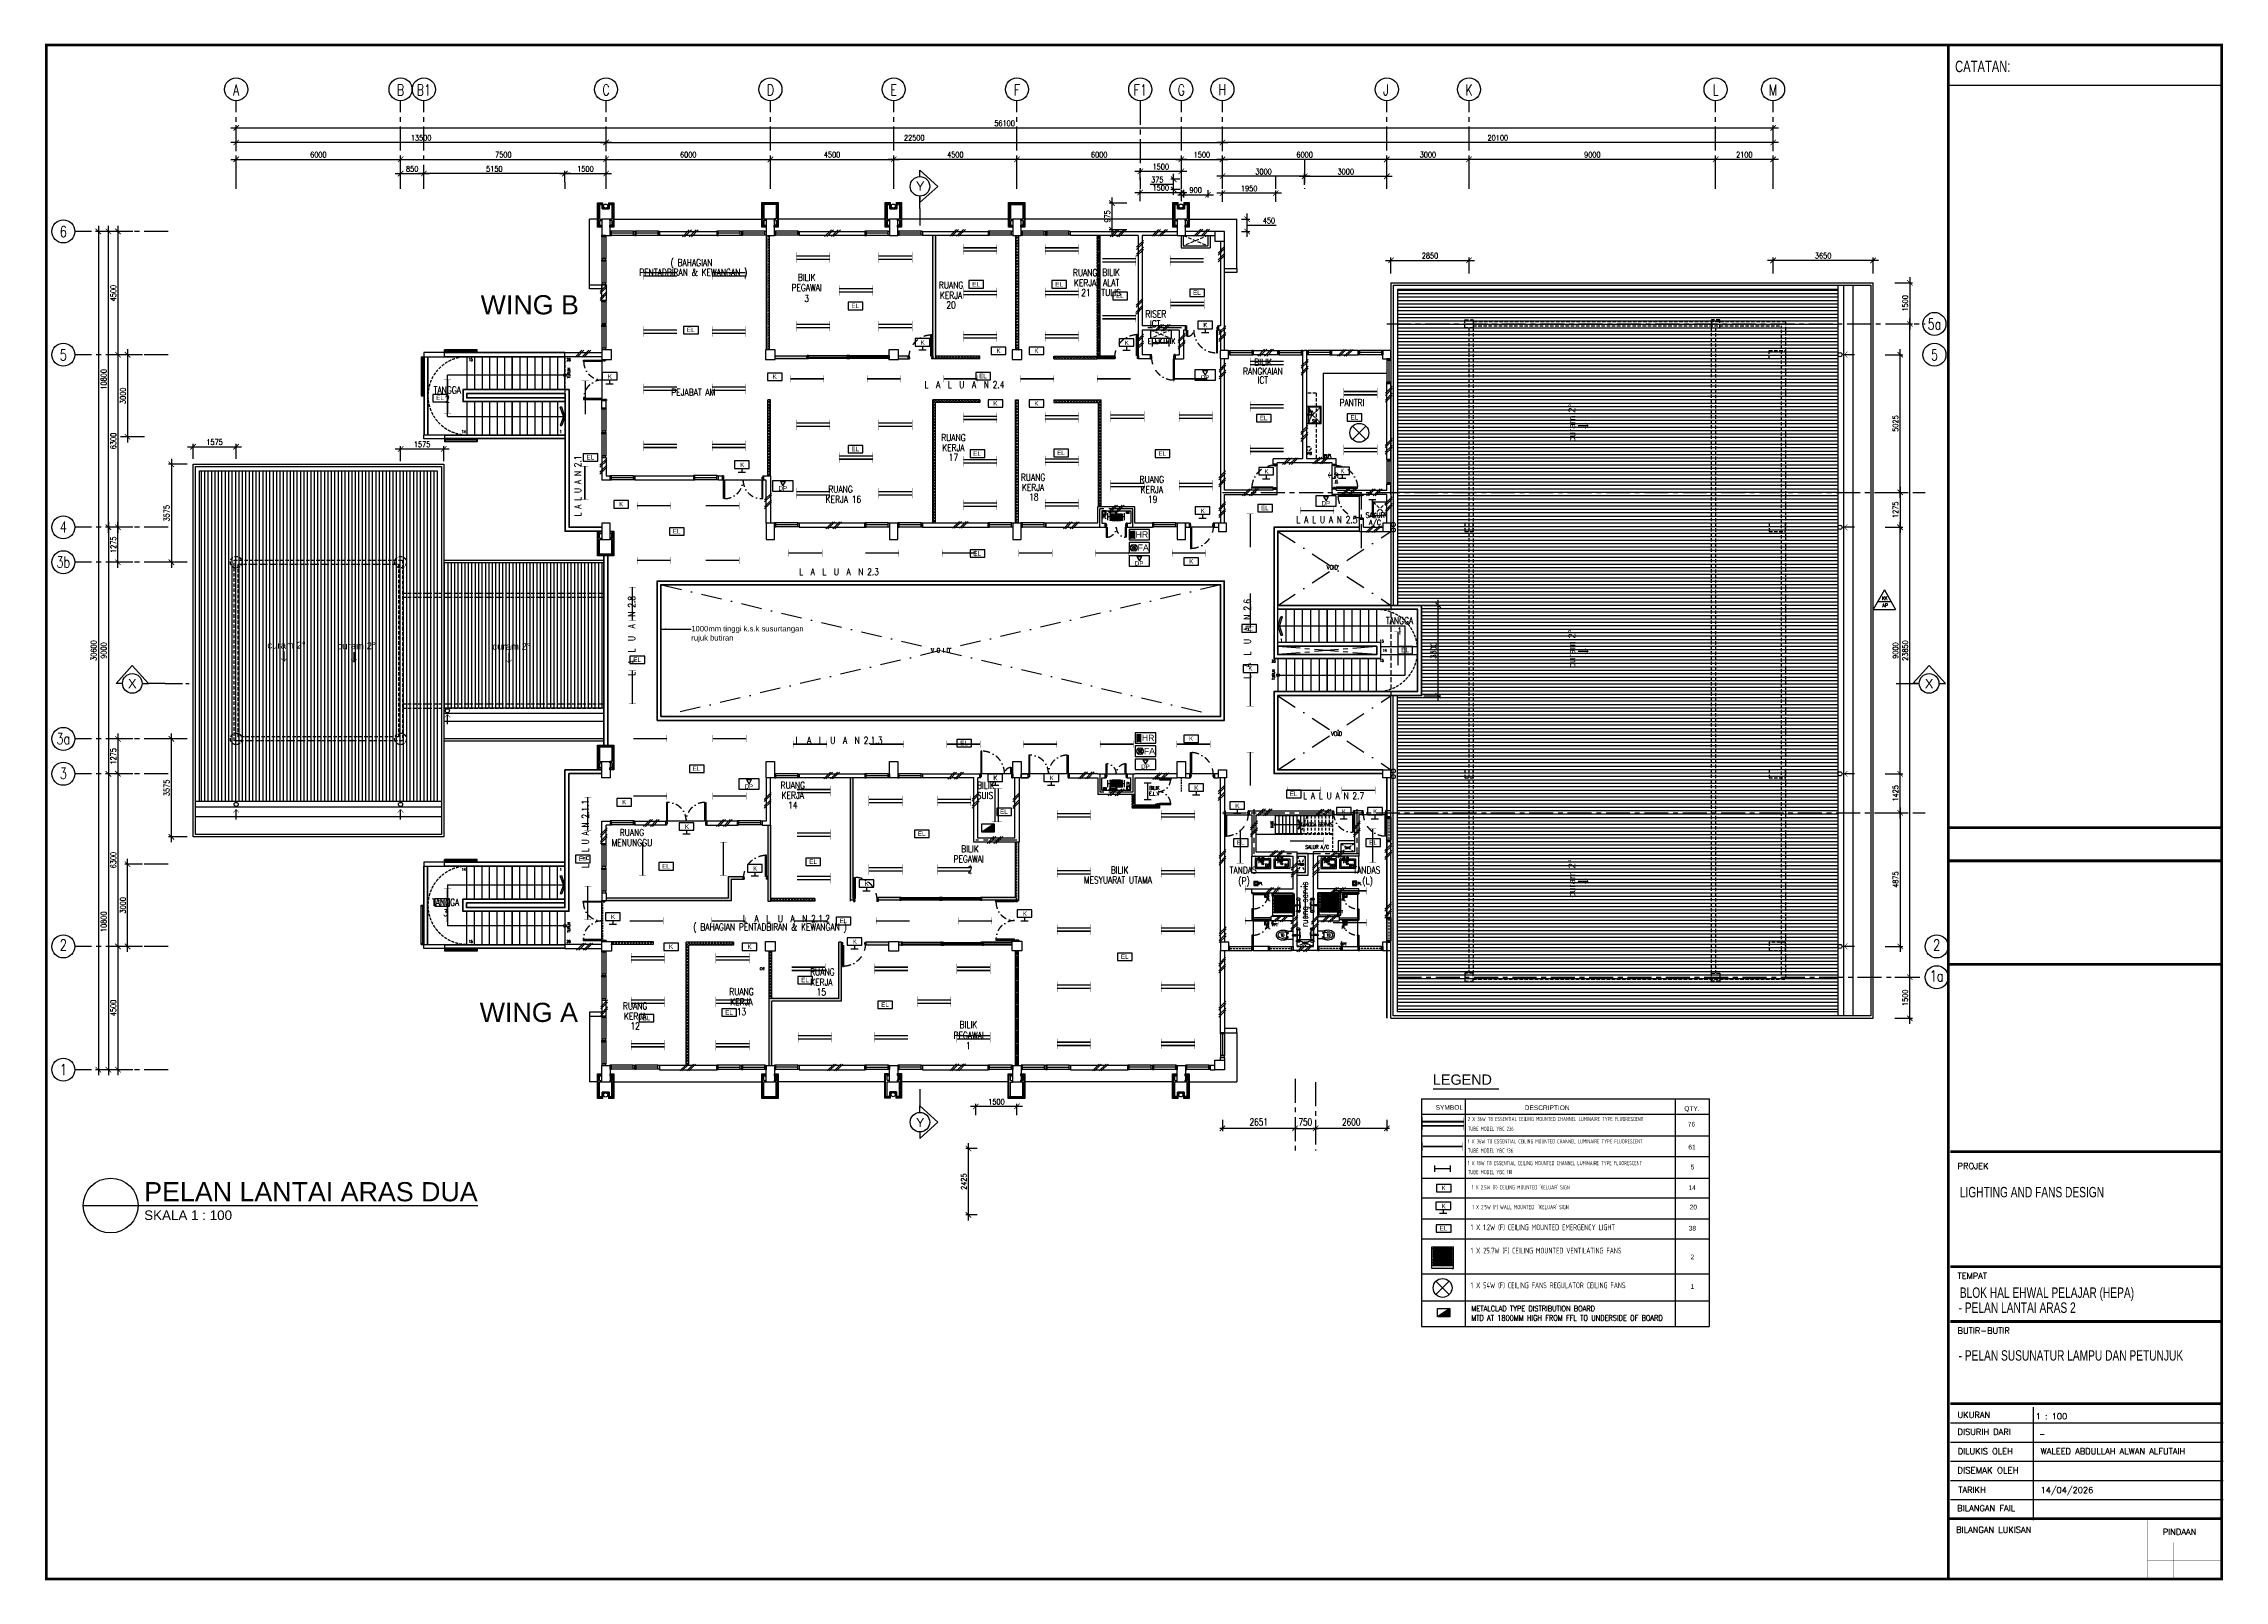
# Model space of a CAD drawing. Header units: inches. Extents: x 202414 to 86860507, y -1223215 to 71840.
# Drawn here: x 202414 to 282014, y 15740 to 71840 of the extents above; entities outside this region: 2.
import ezdxf
from ezdxf.enums import TextEntityAlignment as Align

# ---------------------------------------------------------------- set-up
doc = ezdxf.new("R2010")
doc.units = ezdxf.units.IN
doc.header["$MEASUREMENT"] = 0
for name, pattern in [('CENTER', [2, 1.25, -0.25, 0.25, -0.25]), ('CENTERX2', [4, 2.5, -0.5, 0.5, -0.5]), ('DASHDOT', [1, 0.5, -0.25, 0, -0.25]), ('DASHED2', [0.375, 0.25, -0.125]), ('HIDDEN', [0.375, 0.25, -0.125])]:
    doc.linetypes.add(name, pattern=pattern)
for name, color, linetype in [('A-ARR', 4, 'Continuous'), ('A-BUBLE', 8, 'Continuous'), ('A-BUBLETEXT', 7, 'Continuous'), ('A-COLUMN', 3, 'Continuous'), ('A-DIM100', 4, 'Continuous'), ('A-DOOR', 9, 'Continuous'), ('A-DROP', 8, 'Continuous'), ('A-ELEV2', 1, 'Continuous'), ('A-ELEV3', 9, 'Continuous'), ('A-FLR SYM', 13, 'Continuous'), ('A-FURNI HIDE', 5, 'HIDDEN'), ('A-GRID', 8, 'Continuous'), ('A-HATCH', 8, 'Continuous'), ('A-HIDDEN', 8, 'HIDDEN'), ('A-LINE', 3, 'Continuous'), ('A-NOTE', 2, 'Continuous'), ('A-PANEL', 13, 'Continuous'), ('A-PARTITION', 4, 'Continuous'), ('A-PITCH', 9, 'Continuous'), ('A-PTILE', 8, 'Continuous'), ('A-RAIL', 2, 'Continuous'), ('A-RAIL SYM', 13, 'Continuous'), ('A-RFLINE', 3, 'Continuous'), ('A-ROOMSYM', 3, 'Continuous'), ('A-RWDP', 4, 'Continuous'), ('A-SANI', 4, 'Continuous'), ('A-SCALE', 2, 'Continuous'), ('A-SECLINE', 3, 'CENTER'), ('A-SPEC', 7, 'Continuous'), ('A-STAIR', 2, 'Continuous'), ('A-STAIRH', 8, 'HIDDEN'), ('A-SUBTITLE', 2, 'Continuous'), ('A-SYM', 8, 'Continuous'), ('A-TXTBOMBA', 7, 'Continuous'), ('A-WALL', 1, 'Continuous'), ('A-WALL BELOW', 4, 'HIDDEN'), ('A-WALL SYM', 13, 'Continuous'), ('A-WIN', 9, 'Continuous'), ('A-WLH', 7, 'Continuous'), ('AHT_DIM150', 4, 'Continuous'), ('AHT_FITTING', 9, 'Continuous'), ('AHT_WALL', 3, 'Continuous'), ('area', 3, 'Continuous'), ('ARR', 4, 'Continuous'), ('BORDER', 6, 'Continuous'), ('CO_WALL', 252, 'Continuous'), ('COOL WATER PIPING', 4, 'Continuous'), ('Dim', 7, 'Continuous'), ('Edges', 7, 'Continuous'), ('ELECT', 6, 'Continuous'), ('elk_LAMPU', 6, 'Continuous'), ('Grid', 8, 'CENTER'), ('lamb(new)', 5, 'Continuous'), ('LAMPU', 7, 'Continuous'), ('logo', 7, 'Continuous'), ('ROOF', 3, 'Continuous')]:
    doc.layers.add(name, color=color, linetype=linetype)
doc.layers.get('area').off()
doc.layers.get('elk_LAMPU').off()
doc.styles.add('arial', font='arial.ttf')
doc.styles.add('ARIAL-DIM', font='arial.ttf', dxfattribs={"height": 700})
doc.styles.add('ARIAL-SPEC', font='arial.ttf', dxfattribs={"height": 200})
doc.styles.add('ARIAL-TAJUK1', font='arial.ttf', dxfattribs={"width": 0.75, "height": 150})
doc.styles.add('ARIAL2', font='arial.ttf', dxfattribs={"height": 200})
doc.styles.add('DIM', font='dim', dxfattribs={"width": 0.75})
doc.styles.add('DIM125', font='romans.shx', dxfattribs={"width": 0.75, "height": 260, "bigfont": '@extfont2.shx'})
doc.styles.add('ROMANS', font='romans.shx', dxfattribs={"width": 0.75, "height": 200})
doc.styles.add('SANSSERIF', font='sanss___.ttf', dxfattribs={"width": 0.75})
doc.styles.add('style1', font='romans.shx', dxfattribs={"height": 750})
doc.styles.add('STYLE2', font='romans.shx', dxfattribs={"width": 0.75, "height": 1000})
doc.dimstyles.new('DIM 100', dxfattribs={"dimtxt": 200, "dimasz": 200, "dimexe": 100, "dimexo": 70, "dimgap": 70, "dimtad": 1, "dimtoh": 1, "dimdec": 0, "dimzin": 0, "dimdsep": 46, "dimtxsty": 'ROMANS', "dimblk": 'ARCHTICK', "dimcen": 0.09, "dimdle": 200, "dimclrd": 4, "dimclre": 4, "dimclrt": 2, "dimadec": 0, "dimazin": 0, "dimtfac": 1, "dimtdec": 0, "dimtmove": 1, "dimatfit": 3, "dimfxl": 1, "dimtzin": 0, "dimarcsym": 0})
doc.dimstyles.new('DIM 125', dxfattribs={"dimtxt": 260, "dimasz": 200, "dimexe": 100, "dimexo": 70, "dimgap": 100, "dimtad": 1, "dimtoh": 1, "dimdec": 0, "dimzin": 0, "dimdsep": 46, "dimtxsty": 'DIM125', "dimblk": 'ARCHTICK', "dimcen": 0.09, "dimdle": 100, "dimclrd": 132, "dimclre": 4, "dimclrt": 50, "dimadec": 0, "dimazin": 0, "dimtfac": 1, "dimtdec": 0, "dimtmove": 1, "dimatfit": 3, "dimfxl": 1, "dimtzin": 0, "dimarcsym": 0})
pattern_1 = [(0, (205174.55, -250368.08), (25, 50), [0, -50])]
pattern_2 = [(45, (205174.55, -250368.08), (-53.033009, 53.033009), []), (135, (205174.55, -250368.08), (-53.033009, -53.033009), [])]
pattern_3 = [(0, (205174.55, -242907.89), (25, 50), [0, -50])]
pattern_4 = [(90, (205174.55, -236469.63), (-125, 2e-14), [])]

# ---------------------------------------------------------------- blocks, each defined once
blk = doc.blocks.new('_ArchTick')
at = {"color": 0, "linetype": 'ByBlock', "const_width": 0.15}
blk.add_lwpolyline([(-0.5, -0.5), (0.5, 0.5)], dxfattribs=at)
blk = doc.blocks.new('*D176')
at = {"layer": 'A-ARR', "color": 4, "lineweight": -2, "transparency": 16777216}
for p, q in [((243893, 66889), (243562, 66889)), ((243662, 66314), (243662, 67089)), ((243327, 66702), (242801, 66702)), ((243662, 66702), (243327, 66702)), ((243895, 66514), (243562, 66514))]:
    blk.add_line(p, q, dxfattribs=at)
at = {"layer": 'DEFPOINTS', "color": 0, "transparency": 16777216}
for p in [(243662, 66889), (243963, 66889), (243965, 66514)]:
    blk.add_point(p, dxfattribs=at)
at = {"layer": 'A-ARR', "color": 4, "lineweight": -2, "transparency": 16777216, "xscale": 200, "yscale": 200, "zscale": 200}
for p, rotation in [((243662, 66889), 90), ((243662, 66514), 270)]:
    blk.add_blockref('_ArchTick', p, dxfattribs=dict(at, rotation=rotation))
at = {"layer": 'A-ARR', "color": 2, "transparency": 16777216, "insert": (243064, 66872), "char_height": 200, "attachment_point": 5, "style": 'ROMANS'}
blk.add_mtext('375', dxfattribs=at)
blk = doc.blocks.new('*D177')
at = {"layer": 'A-ARR', "color": 4, "lineweight": -2, "transparency": 16777216}
for p, q in [((243815, 66322), (245115, 66322)), ((244015, 66485), (244015, 66222)), ((244915, 66485), (244915, 66222))]:
    blk.add_line(p, q, dxfattribs=at)
at = {"layer": 'DEFPOINTS', "color": 0, "transparency": 16777216}
for p in [(244015, 66555), (244915, 66555), (244915, 66322)]:
    blk.add_point(p, dxfattribs=at)
at = {"layer": 'A-ARR', "color": 4, "lineweight": -2, "transparency": 16777216, "xscale": 200, "yscale": 200, "zscale": 200, "rotation": 180}
blk.add_blockref('_ArchTick', (244015, 66322), dxfattribs=at)
at = {"layer": 'A-ARR', "color": 4, "lineweight": -2, "transparency": 16777216, "xscale": 200, "yscale": 200, "zscale": 200}
blk.add_blockref('_ArchTick', (244915, 66322), dxfattribs=at)
at = {"layer": 'A-ARR', "color": 2, "transparency": 16777216, "insert": (244465, 66492), "char_height": 200, "attachment_point": 5, "style": 'ROMANS'}
blk.add_mtext('900', dxfattribs=at)
blk = doc.blocks.new('A$C05DF19D8')
at = {"color": 8}
for p, q in [((21, 6), (21, 0)), ((21, 6), (51, 6)), ((26, 118), (26, 164)), ((26, 72), (26, 6)), ((46, 118), (46, 164)), ((46, 72), (46, 6)), ((51, 6), (51, 0)), ((21, 0), (51, 0)), ((26, 0), (46, 0))]:
    blk.add_line(p, q, dxfattribs=at)
blk.add_circle((36, 95), 8.27, dxfattribs=at)
for centre, radius, start, end in [((5, 95), 5, 90, 270), ((24, 168), 70.6, 254.02882, 273.19439), ((24, 22), 70.6, 86.7321, 105.97118), ((36, 95), 25, 98.52024, 172.38488), ((36, 95), 25, 188.28016, 262.57073), ((36, 164), 10, 0, 180), ((36, 152), 10, 0, 180), ((36, 125), 5, 0, 180), ((-37, 105), 70.6, 357.84559, 15.97118), ((-37, 82), 70.6, 344.02882, 4.57514), ((36, 62), 5, 180, 0), ((109, 105), 70.6, 164.02882, 182.15441), ((109, 82), 70.6, 175.42486, 195.97118), ((36, 95), 25, 7.61512, 81.47976), ((36, 95), 25, 277.42927, 351.71984), ((48, 168), 70.6, 266.80561, 285.97118), ((48, 22), 70.6, 74.02882, 93.2679), ((68, 95), 5, 270, 90)]:
    blk.add_arc(centre, radius, start, end, dxfattribs=at)
blk = doc.blocks.new('A$C04F716D1')
at = {"layer": 'A-ARR', "color": 8}
for p, q in [((390, 352), (263, 363)), ((390, 160), (263, 149)), ((390, 160), (390, 352)), ((427, 397), (615, 397)), ((427, 115), (615, 115)), ((432, 348), (432, 319)), ((432, 164), (432, 193)), ((586, 269), (609, 269)), ((586, 269), (586, 244)), ((586, 269), (609, 269)), ((586, 269), (586, 244)), ((586, 244), (609, 244)), ((586, 244), (609, 244)), ((609, 287), (609, 225)), ((609, 287), (609, 225)), ((615, 115), (615, 397)), ((615, 294), (615, 219)), ((615, 294), (615, 219)), ((615, 275), (713, 275)), ((615, 237), (713, 237)), ((713, 275), (713, 237)), ((713, 271), (745, 271)), ((713, 241), (745, 241)), ((715, 271), (715, 241)), ((717, 271), (717, 241)), ((720, 271), (720, 241)), ((722, 271), (722, 241)), ((725, 271), (725, 241)), ((727, 271), (727, 241)), ((730, 271), (730, 241)), ((732, 271), (732, 241)), ((735, 271), (735, 241)), ((737, 271), (737, 241)), ((740, 271), (740, 241)), ((742, 271), (742, 241)), ((745, 502), (745, 452)), ((745, 502), (755, 502)), ((745, 452), (878, 452)), ((745, 271), (745, 241)), ((745, 10), (745, 60)), ((745, 60), (878, 60)), ((745, 10), (755, 10)), ((747, 245), (747, 267)), ((771, 267), (747, 267)), ((771, 245), (747, 245)), ((749, 245), (749, 267)), ((751, 245), (751, 267)), ((753, 245), (753, 267)), ((755, 500), (755, 452)), ((755, 245), (755, 267)), ((755, 12), (755, 60)), ((757, 245), (757, 267)), ((759, 245), (759, 267)), ((760, 245), (760, 267)), ((762, 245), (762, 267)), ((763, 267), (763, 452)), ((763, 452), (811, 452)), ((763, 452), (811, 452)), ((763, 444), (811, 444)), ((763, 444), (783, 432)), ((763, 60), (763, 245)), ((763, 68), (783, 80)), ((763, 68), (811, 68)), ((763, 60), (811, 60)), ((764, 245), (764, 267)), ((766, 245), (766, 267)), ((840, 512), (767, 512)), ((840, 0), (767, 0)), ((768, 245), (768, 267)), ((770, 245), (770, 267)), ((771, 270), (772, 272)), ((771, 244), (771, 268)), ((771, 242), (772, 240)), ((778, 272), (772, 272)), ((778, 240), (772, 240)), ((778, 264), (773, 264)), ((778, 248), (773, 248)), ((778, 239), (778, 273)), ((783, 80), (783, 432)), ((783, 234), (783, 278)), ((868, 60), (868, 452)), ((878, 452), (868, 452)), ((871, 362), (868, 365)), ((871, 150), (868, 147)), ((878, 60), (868, 60)), ((878, 452), (878, 474)), ((878, 256), (878, 347)), ((878, 256), (878, 165)), ((878, 60), (878, 38))]:
    blk.add_line(p, q, dxfattribs=at)
at = {"layer": 'A-ARR', "color": 8, "linetype": 'HIDDEN', "ltscale": 50}
for p, q in [((768, 457), (863, 457)), ((768, 55), (863, 55))]:
    blk.add_line(p, q, dxfattribs=at)
at = {"layer": 'A-ARR', "color": 8}
for radius in [16, 14]:
    blk.add_circle((833, 256), radius, dxfattribs=at)
for centre, radius, start, end in [((140, 265), 140, 150.25525, 183.78048), ((140, 247), 140, 176.21952, 209.74475), ((215, 179), 251, 88.08381, 141.67542), ((215, 333), 251, 218.32458, 271.91619), ((187, 256), 122, 159.81345, 200.18655), ((214, 180), 184, 90.12882, 140.05228), ((214, 332), 184, 219.94772, 269.87118), ((221, -263), 627, 86.11462, 90.60066), ((221, 775), 627, 269.39934, 273.88538), ((230, -179), 608, 71.07287, 90.63341), ((218, 201), 228, 41.35049, 88.76139), ((218, 311), 228, 271.23861, 318.64951), ((230, 691), 608, 269.36659, 288.92713), ((407, 287), 65.4, 67.95117, 105.68917), ((407, 380), 65.4, 254.31083, 292.04883), ((407, 132), 65.4, 67.95117, 105.68917), ((407, 225), 65.4, 254.31083, 292.04883), ((615, 287), 6.25, 90, 180), ((615, 287), 6.25, 90, 180), ((615, 225), 6.25, 180, 270), ((615, 225), 6.25, 180, 270), ((767, 500), 12, 90, 180), ((767, 12), 12, 180, 270), ((768, 452), 5, 90, 180), ((768, 60), 5, 180, 270), ((776, 268), 4.69, 151.71021, 233.05674), ((791, 256), 20.3, 155.50094, 204.49906), ((776, 244), 4.69, 126.94326, 208.28979), ((783, 273), 4.69, 90, 180), ((783, 239), 4.69, 180, 270), ((811, 448), 4, 270, 90), ((811, 64), 4, 270, 90), ((840, 474), 38, 0, 90), ((840, 38), 38, 270, 0), ((863, 452), 5, 0, 90), ((863, 60), 5, 270, 0), ((858, 347), 20, 0, 47.84979), ((858, 165), 20, 312.15021, 0)]:
    blk.add_arc(centre, radius, start, end, dxfattribs=at)
blk = doc.blocks.new('drop')
at = {"layer": 'A-DROP', "color": 8}
for p, q in [((-53, -139), (-53, 0)), ((53, 0), (-53, 0)), ((53, 0), (53, 129))]:
    blk.add_line(p, q, dxfattribs=at)
at = {"layer": 'A-DROP', "color": 8, "const_width": 20}
for points in [[(-53, -139), (-153, -81)], [(-53, -139), (47, -81)]]:
    blk.add_lwpolyline(points, dxfattribs=at)
blk = doc.blocks.new('*D145')
at = {"layer": 'A-DIM100', "color": 4, "lineweight": -2, "transparency": 16777216}
for p, q in [((222943, 67297), (222943, 67714)), ((228943, 67297), (228943, 67714)), ((222743, 67614), (229143, 67614))]:
    blk.add_line(p, q, dxfattribs=at)
at = {"layer": 'DEFPOINTS', "color": 0, "transparency": 16777216}
for p in [(222943, 67227), (228943, 67614), (228943, 67227)]:
    blk.add_point(p, dxfattribs=at)
at = {"layer": 'A-DIM100', "color": 4, "lineweight": -2, "transparency": 16777216, "xscale": 200, "yscale": 200, "zscale": 200, "rotation": 180}
blk.add_blockref('_ArchTick', (222943, 67614), dxfattribs=at)
at = {"layer": 'A-DIM100', "color": 4, "lineweight": -2, "transparency": 16777216, "xscale": 200, "yscale": 200, "zscale": 200}
blk.add_blockref('_ArchTick', (228943, 67614), dxfattribs=at)
at = {"layer": 'A-DIM100', "color": 2, "transparency": 16777216, "insert": (225943, 67784), "char_height": 200, "attachment_point": 5, "style": 'ROMANS'}
blk.add_mtext('6000', dxfattribs=at)
blk = doc.blocks.new('*D146')
at = {"layer": 'A-DIM100', "color": 4, "lineweight": -2, "transparency": 16777216}
for p, q in [((228943, 67297), (228943, 67714)), ((233443, 67297), (233443, 67714)), ((228743, 67614), (233643, 67614))]:
    blk.add_line(p, q, dxfattribs=at)
at = {"layer": 'DEFPOINTS', "color": 0, "transparency": 16777216}
for p in [(228943, 67227), (233443, 67614), (233443, 67227)]:
    blk.add_point(p, dxfattribs=at)
at = {"layer": 'A-DIM100', "color": 4, "lineweight": -2, "transparency": 16777216, "xscale": 200, "yscale": 200, "zscale": 200, "rotation": 180}
blk.add_blockref('_ArchTick', (228943, 67614), dxfattribs=at)
at = {"layer": 'A-DIM100', "color": 4, "lineweight": -2, "transparency": 16777216, "xscale": 200, "yscale": 200, "zscale": 200}
blk.add_blockref('_ArchTick', (233443, 67614), dxfattribs=at)
at = {"layer": 'A-DIM100', "color": 2, "transparency": 16777216, "insert": (231193, 67784), "char_height": 200, "attachment_point": 5, "style": 'ROMANS'}
blk.add_mtext('4500', dxfattribs=at)
blk = doc.blocks.new('*D147')
at = {"layer": 'A-DIM100', "color": 4, "lineweight": -2, "transparency": 16777216}
for p, q in [((233443, 67297), (233443, 67714)), ((237943, 67297), (237943, 67714)), ((238143, 67614), (233243, 67614))]:
    blk.add_line(p, q, dxfattribs=at)
at = {"layer": 'DEFPOINTS', "color": 0, "transparency": 16777216}
for p in [(233443, 67614), (233443, 67227), (237943, 67227)]:
    blk.add_point(p, dxfattribs=at)
at = {"layer": 'A-DIM100', "color": 4, "lineweight": -2, "transparency": 16777216, "xscale": 200, "yscale": 200, "zscale": 200, "rotation": 180}
blk.add_blockref('_ArchTick', (233443, 67614), dxfattribs=at)
at = {"layer": 'A-DIM100', "color": 4, "lineweight": -2, "transparency": 16777216, "xscale": 200, "yscale": 200, "zscale": 200}
blk.add_blockref('_ArchTick', (237943, 67614), dxfattribs=at)
at = {"layer": 'A-DIM100', "color": 2, "transparency": 16777216, "insert": (235693, 67784), "char_height": 200, "attachment_point": 5, "style": 'ROMANS'}
blk.add_mtext('4500', dxfattribs=at)
blk = doc.blocks.new('*D148')
at = {"layer": 'A-DIM100', "color": 4, "lineweight": -2, "transparency": 16777216}
for p, q in [((237943, 67297), (237943, 67714)), ((243943, 67297), (243943, 67714)), ((244143, 67614), (237743, 67614))]:
    blk.add_line(p, q, dxfattribs=at)
at = {"layer": 'DEFPOINTS', "color": 0, "transparency": 16777216}
for p in [(237943, 67614), (237943, 67227), (243943, 67227)]:
    blk.add_point(p, dxfattribs=at)
at = {"layer": 'A-DIM100', "color": 4, "lineweight": -2, "transparency": 16777216, "xscale": 200, "yscale": 200, "zscale": 200, "rotation": 180}
blk.add_blockref('_ArchTick', (237943, 67614), dxfattribs=at)
at = {"layer": 'A-DIM100', "color": 4, "lineweight": -2, "transparency": 16777216, "xscale": 200, "yscale": 200, "zscale": 200}
blk.add_blockref('_ArchTick', (243943, 67614), dxfattribs=at)
at = {"layer": 'A-DIM100', "color": 2, "transparency": 16777216, "insert": (240943, 67784), "char_height": 200, "attachment_point": 5, "style": 'ROMANS'}
blk.add_mtext('6000', dxfattribs=at)
blk = doc.blocks.new('*D149')
at = {"layer": 'A-DIM100', "color": 4, "lineweight": -2, "transparency": 16777216}
for p, q in [((243943, 67297), (243943, 67714)), ((245443, 67297), (245443, 67714)), ((243743, 67614), (245643, 67614))]:
    blk.add_line(p, q, dxfattribs=at)
at = {"layer": 'DEFPOINTS', "color": 0, "transparency": 16777216}
for p in [(243943, 67227), (245443, 67614), (245443, 67227)]:
    blk.add_point(p, dxfattribs=at)
at = {"layer": 'A-DIM100', "color": 4, "lineweight": -2, "transparency": 16777216, "xscale": 200, "yscale": 200, "zscale": 200, "rotation": 180}
blk.add_blockref('_ArchTick', (243943, 67614), dxfattribs=at)
at = {"layer": 'A-DIM100', "color": 4, "lineweight": -2, "transparency": 16777216, "xscale": 200, "yscale": 200, "zscale": 200}
blk.add_blockref('_ArchTick', (245443, 67614), dxfattribs=at)
at = {"layer": 'A-DIM100', "color": 2, "transparency": 16777216, "insert": (244693, 67784), "char_height": 200, "attachment_point": 5, "style": 'ROMANS'}
blk.add_mtext('1500', dxfattribs=at)
blk = doc.blocks.new('*D150')
at = {"layer": 'A-DIM100', "color": 4, "lineweight": -2, "transparency": 16777216}
for p, q in [((245443, 67297), (245443, 67714)), ((251443, 67297), (251443, 67714)), ((251643, 67614), (245243, 67614))]:
    blk.add_line(p, q, dxfattribs=at)
at = {"layer": 'DEFPOINTS', "color": 0, "transparency": 16777216}
for p in [(245443, 67614), (245443, 67227), (251443, 67227)]:
    blk.add_point(p, dxfattribs=at)
at = {"layer": 'A-DIM100', "color": 4, "lineweight": -2, "transparency": 16777216, "xscale": 200, "yscale": 200, "zscale": 200, "rotation": 180}
blk.add_blockref('_ArchTick', (245443, 67614), dxfattribs=at)
at = {"layer": 'A-DIM100', "color": 4, "lineweight": -2, "transparency": 16777216, "xscale": 200, "yscale": 200, "zscale": 200}
blk.add_blockref('_ArchTick', (251443, 67614), dxfattribs=at)
at = {"layer": 'A-DIM100', "color": 2, "transparency": 16777216, "insert": (248443, 67784), "char_height": 200, "attachment_point": 5, "style": 'ROMANS'}
blk.add_mtext('6000', dxfattribs=at)
blk = doc.blocks.new('*D151')
at = {"layer": 'A-DIM100', "color": 4, "lineweight": -2, "transparency": 16777216}
for p, q in [((251443, 67297), (251443, 67714)), ((254443, 67297), (254443, 67714)), ((254643, 67614), (251243, 67614))]:
    blk.add_line(p, q, dxfattribs=at)
at = {"layer": 'DEFPOINTS', "color": 0, "transparency": 16777216}
for p in [(251443, 67614), (251443, 67227), (254443, 67227)]:
    blk.add_point(p, dxfattribs=at)
at = {"layer": 'A-DIM100', "color": 4, "lineweight": -2, "transparency": 16777216, "xscale": 200, "yscale": 200, "zscale": 200, "rotation": 180}
blk.add_blockref('_ArchTick', (251443, 67614), dxfattribs=at)
at = {"layer": 'A-DIM100', "color": 4, "lineweight": -2, "transparency": 16777216, "xscale": 200, "yscale": 200, "zscale": 200}
blk.add_blockref('_ArchTick', (254443, 67614), dxfattribs=at)
at = {"layer": 'A-DIM100', "color": 2, "transparency": 16777216, "insert": (252943, 67784), "char_height": 200, "attachment_point": 5, "style": 'ROMANS'}
blk.add_mtext('3000', dxfattribs=at)
blk = doc.blocks.new('*D152')
at = {"layer": 'A-DIM100', "color": 4, "lineweight": -2, "transparency": 16777216}
for p, q in [((254443, 67297), (254443, 67714)), ((263443, 67297), (263443, 67714)), ((263643, 67614), (254243, 67614))]:
    blk.add_line(p, q, dxfattribs=at)
at = {"layer": 'DEFPOINTS', "color": 0, "transparency": 16777216}
for p in [(254443, 67614), (254443, 67227), (263443, 67227)]:
    blk.add_point(p, dxfattribs=at)
at = {"layer": 'A-DIM100', "color": 4, "lineweight": -2, "transparency": 16777216, "xscale": 200, "yscale": 200, "zscale": 200, "rotation": 180}
blk.add_blockref('_ArchTick', (254443, 67614), dxfattribs=at)
at = {"layer": 'A-DIM100', "color": 4, "lineweight": -2, "transparency": 16777216, "xscale": 200, "yscale": 200, "zscale": 200}
blk.add_blockref('_ArchTick', (263443, 67614), dxfattribs=at)
at = {"layer": 'A-DIM100', "color": 2, "transparency": 16777216, "insert": (258943, 67784), "char_height": 200, "attachment_point": 5, "style": 'ROMANS'}
blk.add_mtext('9000', dxfattribs=at)
blk = doc.blocks.new('*D153')
at = {"layer": 'A-DIM100', "color": 4, "lineweight": -2, "transparency": 16777216}
for p, q in [((263443, 67297), (263443, 67714)), ((265543, 67297), (265543, 67714)), ((265743, 67614), (263243, 67614))]:
    blk.add_line(p, q, dxfattribs=at)
at = {"layer": 'DEFPOINTS', "color": 0, "transparency": 16777216}
for p in [(263443, 67614), (263443, 67227), (265543, 67227)]:
    blk.add_point(p, dxfattribs=at)
at = {"layer": 'A-DIM100', "color": 4, "lineweight": -2, "transparency": 16777216, "xscale": 200, "yscale": 200, "zscale": 200, "rotation": 180}
blk.add_blockref('_ArchTick', (263443, 67614), dxfattribs=at)
at = {"layer": 'A-DIM100', "color": 4, "lineweight": -2, "transparency": 16777216, "xscale": 200, "yscale": 200, "zscale": 200}
blk.add_blockref('_ArchTick', (265543, 67614), dxfattribs=at)
at = {"layer": 'A-DIM100', "color": 2, "transparency": 16777216, "insert": (264493, 67784), "char_height": 200, "attachment_point": 5, "style": 'ROMANS'}
blk.add_mtext('2100', dxfattribs=at)
blk = doc.blocks.new('*D154')
at = {"layer": 'A-DIM100', "color": 4, "lineweight": -2, "transparency": 16777216}
for p, q in [((209243, 68760), (265743, 68760)), ((209443, 68443), (209443, 68860)), ((265543, 68443), (265543, 68860))]:
    blk.add_line(p, q, dxfattribs=at)
at = {"layer": 'DEFPOINTS', "color": 0, "transparency": 16777216}
for p in [(265543, 68760), (209443, 68373), (265543, 68373)]:
    blk.add_point(p, dxfattribs=at)
at = {"layer": 'A-DIM100', "color": 4, "lineweight": -2, "transparency": 16777216, "xscale": 200, "yscale": 200, "zscale": 200, "rotation": 180}
blk.add_blockref('_ArchTick', (209443, 68760), dxfattribs=at)
at = {"layer": 'A-DIM100', "color": 4, "lineweight": -2, "transparency": 16777216, "xscale": 200, "yscale": 200, "zscale": 200}
blk.add_blockref('_ArchTick', (265543, 68760), dxfattribs=at)
at = {"layer": 'A-DIM100', "color": 2, "transparency": 16777216, "insert": (237493, 68930), "char_height": 200, "attachment_point": 5, "style": 'ROMANS'}
blk.add_mtext('56100', dxfattribs=at)
blk = doc.blocks.new('*D155')
at = {"layer": 'A-DIM100', "color": 4, "lineweight": -2, "transparency": 16777216}
for p, q in [((222743, 68231), (245643, 68231)), ((222943, 67914), (222943, 68331)), ((245443, 67914), (245443, 68331))]:
    blk.add_line(p, q, dxfattribs=at)
at = {"layer": 'DEFPOINTS', "color": 0, "transparency": 16777216}
for p in [(222943, 67844), (245443, 68231), (245443, 67844)]:
    blk.add_point(p, dxfattribs=at)
at = {"layer": 'A-DIM100', "color": 4, "lineweight": -2, "transparency": 16777216, "xscale": 200, "yscale": 200, "zscale": 200, "rotation": 180}
blk.add_blockref('_ArchTick', (222943, 68231), dxfattribs=at)
at = {"layer": 'A-DIM100', "color": 4, "lineweight": -2, "transparency": 16777216, "xscale": 200, "yscale": 200, "zscale": 200}
blk.add_blockref('_ArchTick', (245443, 68231), dxfattribs=at)
at = {"layer": 'A-DIM100', "color": 2, "transparency": 16777216, "insert": (234193, 68401), "char_height": 200, "attachment_point": 5, "style": 'ROMANS'}
blk.add_mtext('22500', dxfattribs=at)
blk = doc.blocks.new('*D156')
at = {"layer": 'A-DIM100', "color": 4, "lineweight": -2, "transparency": 16777216}
for p, q in [((215443, 67297), (215443, 67714)), ((222943, 67297), (222943, 67714)), ((215243, 67614), (223143, 67614))]:
    blk.add_line(p, q, dxfattribs=at)
at = {"layer": 'DEFPOINTS', "color": 0, "transparency": 16777216}
for p in [(215443, 67227), (222943, 67614), (222943, 67227)]:
    blk.add_point(p, dxfattribs=at)
at = {"layer": 'A-DIM100', "color": 4, "lineweight": -2, "transparency": 16777216, "xscale": 200, "yscale": 200, "zscale": 200, "rotation": 180}
blk.add_blockref('_ArchTick', (215443, 67614), dxfattribs=at)
at = {"layer": 'A-DIM100', "color": 4, "lineweight": -2, "transparency": 16777216, "xscale": 200, "yscale": 200, "zscale": 200}
blk.add_blockref('_ArchTick', (222943, 67614), dxfattribs=at)
at = {"layer": 'A-DIM100', "color": 2, "transparency": 16777216, "insert": (219193, 67784), "char_height": 200, "attachment_point": 5, "style": 'ROMANS'}
blk.add_mtext('7500', dxfattribs=at)
blk = doc.blocks.new('*D157')
at = {"layer": 'A-DIM100', "color": 4, "lineweight": -2, "transparency": 16777216}
for p, q in [((209443, 67297), (209443, 67714)), ((215443, 67297), (215443, 67714)), ((209243, 67614), (215643, 67614))]:
    blk.add_line(p, q, dxfattribs=at)
at = {"layer": 'DEFPOINTS', "color": 0, "transparency": 16777216}
for p in [(209443, 67227), (215443, 67614), (215443, 67227)]:
    blk.add_point(p, dxfattribs=at)
at = {"layer": 'A-DIM100', "color": 4, "lineweight": -2, "transparency": 16777216, "xscale": 200, "yscale": 200, "zscale": 200, "rotation": 180}
blk.add_blockref('_ArchTick', (209443, 67614), dxfattribs=at)
at = {"layer": 'A-DIM100', "color": 4, "lineweight": -2, "transparency": 16777216, "xscale": 200, "yscale": 200, "zscale": 200}
blk.add_blockref('_ArchTick', (215443, 67614), dxfattribs=at)
at = {"layer": 'A-DIM100', "color": 2, "transparency": 16777216, "insert": (212443, 67784), "char_height": 200, "attachment_point": 5, "style": 'ROMANS'}
blk.add_mtext('6000', dxfattribs=at)
blk = doc.blocks.new('*D158')
at = {"layer": 'DEFPOINTS', "color": 0, "transparency": 16777216}
for p in [(245443, 32628), (245443, 32241), (248093, 32628)]:
    blk.add_point(p, dxfattribs=at)
at = {"layer": 'Dim', "color": 132, "lineweight": -2, "transparency": 16777216}
blk.add_line((248193, 32241), (245343, 32241), dxfattribs=at)
at = {"layer": 'Dim', "color": 4, "lineweight": -2, "transparency": 16777216}
for p, q in [((245443, 32558), (245443, 32141)), ((248093, 32558), (248093, 32141))]:
    blk.add_line(p, q, dxfattribs=at)
at = {"layer": 'Dim', "color": 132, "lineweight": -2, "transparency": 16777216, "xscale": 200, "yscale": 200, "zscale": 200, "rotation": 180}
blk.add_blockref('_ArchTick', (245443, 32241), dxfattribs=at)
at = {"layer": 'Dim', "color": 132, "lineweight": -2, "transparency": 16777216, "xscale": 200, "yscale": 200, "zscale": 200}
blk.add_blockref('_ArchTick', (248093, 32241), dxfattribs=at)
at = {"layer": 'Dim', "color": 50, "transparency": 16777216, "insert": (246768, 32471), "char_height": 260, "attachment_point": 5, "style": 'DIM125'}
blk.add_mtext('2651', dxfattribs=at)
blk = doc.blocks.new('*D159')
at = {"layer": 'DEFPOINTS', "color": 0, "transparency": 16777216}
for p in [(248093, 32628), (248843, 32628), (248843, 32241)]:
    blk.add_point(p, dxfattribs=at)
at = {"layer": 'Dim', "color": 132, "lineweight": -2, "transparency": 16777216}
blk.add_line((247993, 32241), (248943, 32241), dxfattribs=at)
at = {"layer": 'Dim', "color": 4, "lineweight": -2, "transparency": 16777216}
for p, q in [((248093, 32558), (248093, 32141)), ((248843, 32558), (248843, 32141))]:
    blk.add_line(p, q, dxfattribs=at)
at = {"layer": 'Dim', "color": 132, "lineweight": -2, "transparency": 16777216, "xscale": 200, "yscale": 200, "zscale": 200, "rotation": 180}
blk.add_blockref('_ArchTick', (248093, 32241), dxfattribs=at)
at = {"layer": 'Dim', "color": 132, "lineweight": -2, "transparency": 16777216, "xscale": 200, "yscale": 200, "zscale": 200}
blk.add_blockref('_ArchTick', (248843, 32241), dxfattribs=at)
at = {"layer": 'Dim', "color": 50, "transparency": 16777216, "insert": (248468, 32471), "char_height": 260, "attachment_point": 5, "style": 'DIM125'}
blk.add_mtext('750', dxfattribs=at)
blk = doc.blocks.new('*D160')
at = {"layer": 'DEFPOINTS', "color": 0, "transparency": 16777216}
for p in [(248843, 32628), (248843, 32241), (251443, 32628)]:
    blk.add_point(p, dxfattribs=at)
at = {"layer": 'Dim', "color": 132, "lineweight": -2, "transparency": 16777216}
blk.add_line((251543, 32241), (248743, 32241), dxfattribs=at)
at = {"layer": 'Dim', "color": 4, "lineweight": -2, "transparency": 16777216}
for p, q in [((248843, 32558), (248843, 32141)), ((251443, 32558), (251443, 32141))]:
    blk.add_line(p, q, dxfattribs=at)
at = {"layer": 'Dim', "color": 132, "lineweight": -2, "transparency": 16777216, "xscale": 200, "yscale": 200, "zscale": 200, "rotation": 180}
blk.add_blockref('_ArchTick', (248843, 32241), dxfattribs=at)
at = {"layer": 'Dim', "color": 132, "lineweight": -2, "transparency": 16777216, "xscale": 200, "yscale": 200, "zscale": 200}
blk.add_blockref('_ArchTick', (251443, 32241), dxfattribs=at)
at = {"layer": 'Dim', "color": 50, "transparency": 16777216, "insert": (250143, 32471), "char_height": 260, "attachment_point": 5, "style": 'DIM125'}
blk.add_mtext('2600', dxfattribs=at)
blk = doc.blocks.new('*D161')
at = {"layer": 'A-DIM100', "color": 4, "lineweight": -2, "transparency": 16777216}
for p, q in [((221243, 67096), (223143, 67096)), ((221443, 66779), (221443, 67196)), ((222943, 66779), (222943, 67196))]:
    blk.add_line(p, q, dxfattribs=at)
at = {"layer": 'DEFPOINTS', "color": 0, "transparency": 16777216}
for p in [(222943, 67096), (221443, 66709), (222943, 66709)]:
    blk.add_point(p, dxfattribs=at)
at = {"layer": 'A-DIM100', "color": 4, "lineweight": -2, "transparency": 16777216, "xscale": 200, "yscale": 200, "zscale": 200, "rotation": 180}
blk.add_blockref('_ArchTick', (221443, 67096), dxfattribs=at)
at = {"layer": 'A-DIM100', "color": 4, "lineweight": -2, "transparency": 16777216, "xscale": 200, "yscale": 200, "zscale": 200}
blk.add_blockref('_ArchTick', (222943, 67096), dxfattribs=at)
at = {"layer": 'A-DIM100', "color": 2, "transparency": 16777216, "insert": (222193, 67266), "char_height": 200, "attachment_point": 5, "style": 'ROMANS'}
blk.add_mtext('1500', dxfattribs=at)
blk = doc.blocks.new('*D162')
at = {"layer": 'A-DIM100', "color": 4, "lineweight": -2, "transparency": 16777216}
for p, q in [((221643, 67096), (216093, 67096)), ((216293, 66779), (216293, 67196)), ((221443, 66779), (221443, 67196))]:
    blk.add_line(p, q, dxfattribs=at)
at = {"layer": 'DEFPOINTS', "color": 0, "transparency": 16777216}
for p in [(216293, 67096), (216293, 66709), (221443, 66709)]:
    blk.add_point(p, dxfattribs=at)
at = {"layer": 'A-DIM100', "color": 4, "lineweight": -2, "transparency": 16777216, "xscale": 200, "yscale": 200, "zscale": 200, "rotation": 180}
blk.add_blockref('_ArchTick', (216293, 67096), dxfattribs=at)
at = {"layer": 'A-DIM100', "color": 4, "lineweight": -2, "transparency": 16777216, "xscale": 200, "yscale": 200, "zscale": 200}
blk.add_blockref('_ArchTick', (221443, 67096), dxfattribs=at)
at = {"layer": 'A-DIM100', "color": 2, "transparency": 16777216, "insert": (218868, 67266), "char_height": 200, "attachment_point": 5, "style": 'ROMANS'}
blk.add_mtext('5150', dxfattribs=at)
blk = doc.blocks.new('*D163')
at = {"layer": 'A-DIM100', "color": 4, "lineweight": -2, "transparency": 16777216}
for p, q in [((215243, 67096), (216493, 67096)), ((215443, 66779), (215443, 67196)), ((216293, 66779), (216293, 67196))]:
    blk.add_line(p, q, dxfattribs=at)
at = {"layer": 'DEFPOINTS', "color": 0, "transparency": 16777216}
for p in [(216293, 67096), (215443, 66709), (216293, 66709)]:
    blk.add_point(p, dxfattribs=at)
at = {"layer": 'A-DIM100', "color": 4, "lineweight": -2, "transparency": 16777216, "xscale": 200, "yscale": 200, "zscale": 200, "rotation": 180}
blk.add_blockref('_ArchTick', (215443, 67096), dxfattribs=at)
at = {"layer": 'A-DIM100', "color": 4, "lineweight": -2, "transparency": 16777216, "xscale": 200, "yscale": 200, "zscale": 200}
blk.add_blockref('_ArchTick', (216293, 67096), dxfattribs=at)
at = {"layer": 'A-DIM100', "color": 2, "transparency": 16777216, "insert": (215868, 67266), "char_height": 200, "attachment_point": 5, "style": 'ROMANS'}
blk.add_mtext('850', dxfattribs=at)
blk = doc.blocks.new('*D164')
at = {"layer": 'A-DIM100', "color": 4, "lineweight": -2, "transparency": 16777216}
for p, q in [((223143, 68231), (209243, 68231)), ((209443, 67914), (209443, 68331)), ((222943, 67914), (222943, 68331))]:
    blk.add_line(p, q, dxfattribs=at)
at = {"layer": 'DEFPOINTS', "color": 0, "transparency": 16777216}
for p in [(209443, 68231), (209443, 67844), (222943, 67844)]:
    blk.add_point(p, dxfattribs=at)
at = {"layer": 'A-DIM100', "color": 4, "lineweight": -2, "transparency": 16777216, "xscale": 200, "yscale": 200, "zscale": 200, "rotation": 180}
blk.add_blockref('_ArchTick', (209443, 68231), dxfattribs=at)
at = {"layer": 'A-DIM100', "color": 4, "lineweight": -2, "transparency": 16777216, "xscale": 200, "yscale": 200, "zscale": 200}
blk.add_blockref('_ArchTick', (222943, 68231), dxfattribs=at)
at = {"layer": 'A-DIM100', "color": 2, "transparency": 16777216, "insert": (216193, 68401), "char_height": 200, "attachment_point": 5, "style": 'ROMANS'}
blk.add_mtext('13500', dxfattribs=at)
blk = doc.blocks.new('*D165')
at = {"layer": 'A-DIM100', "color": 4, "lineweight": -2, "transparency": 16777216}
for p, q in [((265743, 68231), (245243, 68231)), ((245443, 67914), (245443, 68331)), ((265543, 67914), (265543, 68331))]:
    blk.add_line(p, q, dxfattribs=at)
at = {"layer": 'DEFPOINTS', "color": 0, "transparency": 16777216}
for p in [(245443, 68231), (245443, 67844), (265543, 67844)]:
    blk.add_point(p, dxfattribs=at)
at = {"layer": 'A-DIM100', "color": 4, "lineweight": -2, "transparency": 16777216, "xscale": 200, "yscale": 200, "zscale": 200, "rotation": 180}
blk.add_blockref('_ArchTick', (245443, 68231), dxfattribs=at)
at = {"layer": 'A-DIM100', "color": 4, "lineweight": -2, "transparency": 16777216, "xscale": 200, "yscale": 200, "zscale": 200}
blk.add_blockref('_ArchTick', (265543, 68231), dxfattribs=at)
at = {"layer": 'A-DIM100', "color": 2, "transparency": 16777216, "insert": (255493, 68401), "char_height": 200, "attachment_point": 5, "style": 'ROMANS'}
blk.add_mtext('20100', dxfattribs=at)
blk = doc.blocks.new('*D166')
at = {"layer": 'A-DIM100', "color": 4, "lineweight": -2, "transparency": 16777216}
for p, q in [((205323, 64983), (204678, 64983)), ((204778, 53983), (204778, 65183)), ((205323, 54183), (204678, 54183))]:
    blk.add_line(p, q, dxfattribs=at)
at = {"layer": 'DEFPOINTS', "color": 0, "transparency": 16777216}
for p in [(204778, 64983), (205393, 64983), (205393, 54183)]:
    blk.add_point(p, dxfattribs=at)
at = {"layer": 'A-DIM100', "color": 4, "lineweight": -2, "transparency": 16777216, "xscale": 200, "yscale": 200, "zscale": 200}
for p, rotation in [((204778, 64983), 90), ((204778, 54183), 270)]:
    blk.add_blockref('_ArchTick', p, dxfattribs=dict(at, rotation=rotation))
at = {"layer": 'A-DIM100', "color": 2, "transparency": 16777216, "insert": (204608, 59583), "char_height": 200, "attachment_point": 5, "rotation": 90, "style": 'ROMANS'}
blk.add_mtext('10800', dxfattribs=at)
blk = doc.blocks.new('*D167')
at = {"layer": 'A-DIM100', "color": 4, "lineweight": -2, "transparency": 16777216}
for p, q in [((205673, 64983), (205028, 64983)), ((205128, 65183), (205128, 60283)), ((205673, 60483), (205028, 60483))]:
    blk.add_line(p, q, dxfattribs=at)
at = {"layer": 'DEFPOINTS', "color": 0, "transparency": 16777216}
for p in [(205743, 64983), (205128, 60483), (205743, 60483)]:
    blk.add_point(p, dxfattribs=at)
at = {"layer": 'A-DIM100', "color": 4, "lineweight": -2, "transparency": 16777216, "xscale": 200, "yscale": 200, "zscale": 200}
for p, rotation in [((205128, 64983), 90), ((205128, 60483), 270)]:
    blk.add_blockref('_ArchTick', p, dxfattribs=dict(at, rotation=rotation))
at = {"layer": 'A-DIM100', "color": 2, "transparency": 16777216, "insert": (204958, 62733), "char_height": 200, "attachment_point": 5, "rotation": 90, "style": 'ROMANS'}
blk.add_mtext('4500', dxfattribs=at)
blk = doc.blocks.new('*D168')
at = {"layer": 'A-DIM100', "color": 4, "lineweight": -2, "transparency": 16777216}
for p, q in [((205128, 60683), (205128, 53983)), ((205673, 60483), (205028, 60483)), ((205673, 54183), (205028, 54183))]:
    blk.add_line(p, q, dxfattribs=at)
at = {"layer": 'DEFPOINTS', "color": 0, "transparency": 16777216}
for p in [(205743, 60483), (205128, 54183), (205743, 54183)]:
    blk.add_point(p, dxfattribs=at)
at = {"layer": 'A-DIM100', "color": 4, "lineweight": -2, "transparency": 16777216, "xscale": 200, "yscale": 200, "zscale": 200}
for p, rotation in [((205128, 60483), 90), ((205128, 54183), 270)]:
    blk.add_blockref('_ArchTick', p, dxfattribs=dict(at, rotation=rotation))
at = {"layer": 'A-DIM100', "color": 2, "transparency": 16777216, "insert": (204958, 57333), "char_height": 200, "attachment_point": 5, "rotation": 90, "style": 'ROMANS'}
blk.add_mtext('6300', dxfattribs=at)
blk = doc.blocks.new('*D169')
at = {"layer": 'A-DIM100', "color": 4, "lineweight": -2, "transparency": 16777216}
for p, q in [((205323, 54183), (204678, 54183)), ((204778, 54383), (204778, 44983)), ((205323, 45183), (204678, 45183))]:
    blk.add_line(p, q, dxfattribs=at)
at = {"layer": 'DEFPOINTS', "color": 0, "transparency": 16777216}
for p in [(205393, 54183), (204778, 45183), (205393, 45183)]:
    blk.add_point(p, dxfattribs=at)
at = {"layer": 'A-DIM100', "color": 4, "lineweight": -2, "transparency": 16777216, "xscale": 200, "yscale": 200, "zscale": 200}
for p, rotation in [((204778, 54183), 90), ((204778, 45183), 270)]:
    blk.add_blockref('_ArchTick', p, dxfattribs=dict(at, rotation=rotation))
at = {"layer": 'A-DIM100', "color": 2, "transparency": 16777216, "insert": (204608, 49683), "char_height": 200, "attachment_point": 5, "rotation": 90, "style": 'ROMANS'}
blk.add_mtext('9000', dxfattribs=at)
blk = doc.blocks.new('*D170')
at = {"layer": 'A-DIM100', "color": 4, "lineweight": -2, "transparency": 16777216}
for p, q in [((205128, 45383), (205128, 38683)), ((205673, 45183), (205028, 45183)), ((205673, 38883), (205028, 38883))]:
    blk.add_line(p, q, dxfattribs=at)
at = {"layer": 'DEFPOINTS', "color": 0, "transparency": 16777216}
for p in [(205743, 45183), (205128, 38883), (205743, 38883)]:
    blk.add_point(p, dxfattribs=at)
at = {"layer": 'A-DIM100', "color": 4, "lineweight": -2, "transparency": 16777216, "xscale": 200, "yscale": 200, "zscale": 200}
for p, rotation in [((205128, 45183), 90), ((205128, 38883), 270)]:
    blk.add_blockref('_ArchTick', p, dxfattribs=dict(at, rotation=rotation))
at = {"layer": 'A-DIM100', "color": 2, "transparency": 16777216, "insert": (204958, 42033), "char_height": 200, "attachment_point": 5, "rotation": 90, "style": 'ROMANS'}
blk.add_mtext('6300', dxfattribs=at)
blk = doc.blocks.new('*D171')
at = {"layer": 'A-DIM100', "color": 4, "lineweight": -2, "transparency": 16777216}
for p, q in [((205128, 39083), (205128, 34183)), ((205673, 38883), (205028, 38883)), ((205673, 34383), (205028, 34383))]:
    blk.add_line(p, q, dxfattribs=at)
at = {"layer": 'DEFPOINTS', "color": 0, "transparency": 16777216}
for p in [(205743, 38883), (205128, 34383), (205743, 34383)]:
    blk.add_point(p, dxfattribs=at)
at = {"layer": 'A-DIM100', "color": 4, "lineweight": -2, "transparency": 16777216, "xscale": 200, "yscale": 200, "zscale": 200}
for p, rotation in [((205128, 38883), 90), ((205128, 34383), 270)]:
    blk.add_blockref('_ArchTick', p, dxfattribs=dict(at, rotation=rotation))
at = {"layer": 'A-DIM100', "color": 2, "transparency": 16777216, "insert": (204958, 36633), "char_height": 200, "attachment_point": 5, "rotation": 90, "style": 'ROMANS'}
blk.add_mtext('4500', dxfattribs=at)
blk = doc.blocks.new('*D172')
at = {"layer": 'A-DIM100', "color": 4, "lineweight": -2, "transparency": 16777216}
for p, q in [((204778, 45383), (204778, 34183)), ((205323, 45183), (204678, 45183)), ((205323, 34383), (204678, 34383))]:
    blk.add_line(p, q, dxfattribs=at)
at = {"layer": 'DEFPOINTS', "color": 0, "transparency": 16777216}
for p in [(205393, 45183), (204778, 34383), (205393, 34383)]:
    blk.add_point(p, dxfattribs=at)
at = {"layer": 'A-DIM100', "color": 4, "lineweight": -2, "transparency": 16777216, "xscale": 200, "yscale": 200, "zscale": 200}
for p, rotation in [((204778, 45183), 90), ((204778, 34383), 270)]:
    blk.add_blockref('_ArchTick', p, dxfattribs=dict(at, rotation=rotation))
at = {"layer": 'A-DIM100', "color": 2, "transparency": 16777216, "insert": (204608, 39783), "char_height": 200, "attachment_point": 5, "rotation": 90, "style": 'ROMANS'}
blk.add_mtext('10800', dxfattribs=at)
blk = doc.blocks.new('*D173')
at = {"layer": 'A-DIM100', "color": 4, "lineweight": -2, "transparency": 16777216}
for p, q in [((204957, 64983), (204312, 64983)), ((204412, 65183), (204412, 34183)), ((204957, 34383), (204312, 34383))]:
    blk.add_line(p, q, dxfattribs=at)
at = {"layer": 'DEFPOINTS', "color": 0, "transparency": 16777216}
for p in [(205027, 64983), (204412, 34383), (205027, 34383)]:
    blk.add_point(p, dxfattribs=at)
at = {"layer": 'A-DIM100', "color": 4, "lineweight": -2, "transparency": 16777216, "xscale": 200, "yscale": 200, "zscale": 200}
for p, rotation in [((204412, 64983), 90), ((204412, 34383), 270)]:
    blk.add_blockref('_ArchTick', p, dxfattribs=dict(at, rotation=rotation))
at = {"layer": 'A-DIM100', "color": 2, "transparency": 16777216, "insert": (204242, 49683), "char_height": 200, "attachment_point": 5, "rotation": 90, "style": 'ROMANS'}
blk.add_mtext('30600', dxfattribs=at)
blk = doc.blocks.new('*D174')
at = {"layer": 'A-DIM100', "color": 4, "lineweight": -2, "transparency": 16777216}
for p, q in [((205478, 60683), (205478, 57283)), ((206023, 60483), (205378, 60483)), ((206023, 57483), (205378, 57483))]:
    blk.add_line(p, q, dxfattribs=at)
at = {"layer": 'DEFPOINTS', "color": 0, "transparency": 16777216}
for p in [(206093, 60483), (205478, 57483), (206093, 57483)]:
    blk.add_point(p, dxfattribs=at)
at = {"layer": 'A-DIM100', "color": 4, "lineweight": -2, "transparency": 16777216, "xscale": 200, "yscale": 200, "zscale": 200}
for p, rotation in [((205478, 60483), 90), ((205478, 57483), 270)]:
    blk.add_blockref('_ArchTick', p, dxfattribs=dict(at, rotation=rotation))
at = {"layer": 'A-DIM100', "color": 2, "transparency": 16777216, "insert": (205308, 58983), "char_height": 200, "attachment_point": 5, "rotation": 90, "style": 'ROMANS'}
blk.add_mtext('3000', dxfattribs=at)
blk = doc.blocks.new('*D175')
at = {"layer": 'A-DIM100', "color": 4, "lineweight": -2, "transparency": 16777216}
for p, q in [((206023, 41883), (205378, 41883)), ((205478, 38683), (205478, 42083)), ((206023, 38883), (205378, 38883))]:
    blk.add_line(p, q, dxfattribs=at)
at = {"layer": 'DEFPOINTS', "color": 0, "transparency": 16777216}
for p in [(205478, 41883), (206093, 41883), (206093, 38883)]:
    blk.add_point(p, dxfattribs=at)
at = {"layer": 'A-DIM100', "color": 4, "lineweight": -2, "transparency": 16777216, "xscale": 200, "yscale": 200, "zscale": 200}
for p, rotation in [((205478, 41883), 90), ((205478, 38883), 270)]:
    blk.add_blockref('_ArchTick', p, dxfattribs=dict(at, rotation=rotation))
at = {"layer": 'A-DIM100', "color": 2, "transparency": 16777216, "insert": (205308, 40383), "char_height": 200, "attachment_point": 5, "rotation": 90, "style": 'ROMANS'}
blk.add_mtext('3000', dxfattribs=at)
blk = doc.blocks.new('FALL')
at = {"layer": 'A-RAIL SYM'}
blk.add_line((0, 0), (724, 0), dxfattribs=at)
at = {"layer": 'A-RAIL SYM', "const_width": 35}
for points in [[(724, 0), (500, 214)], [(724, 0), (500, -214)]]:
    blk.add_lwpolyline(points, dxfattribs=at)
blk = doc.blocks.new('*D136')
at = {"layer": 'A-DIM100', "color": 4, "lineweight": -2, "transparency": 16777216}
for p, q in [((248643, 66997), (245243, 66997)), ((245443, 66680), (245443, 67097)), ((248443, 66680), (248443, 67097))]:
    blk.add_line(p, q, dxfattribs=at)
at = {"layer": 'DEFPOINTS', "color": 0, "transparency": 16777216}
for p in [(245443, 66997), (245443, 66610), (248443, 66610)]:
    blk.add_point(p, dxfattribs=at)
at = {"layer": 'A-DIM100', "color": 4, "lineweight": -2, "transparency": 16777216, "xscale": 200, "yscale": 200, "zscale": 200, "rotation": 180}
blk.add_blockref('_ArchTick', (245443, 66997), dxfattribs=at)
at = {"layer": 'A-DIM100', "color": 4, "lineweight": -2, "transparency": 16777216, "xscale": 200, "yscale": 200, "zscale": 200}
blk.add_blockref('_ArchTick', (248443, 66997), dxfattribs=at)
at = {"layer": 'A-DIM100', "color": 2, "transparency": 16777216, "insert": (246943, 67167), "char_height": 200, "attachment_point": 5, "style": 'ROMANS'}
blk.add_mtext('3000', dxfattribs=at)
blk = doc.blocks.new('*D137')
at = {"layer": 'A-DIM100', "color": 4, "lineweight": -2, "transparency": 16777216}
for p, q in [((248243, 66997), (251643, 66997)), ((248443, 66680), (248443, 67097)), ((251443, 66680), (251443, 67097))]:
    blk.add_line(p, q, dxfattribs=at)
at = {"layer": 'DEFPOINTS', "color": 0, "transparency": 16777216}
for p in [(251443, 66997), (248443, 66610), (251443, 66610)]:
    blk.add_point(p, dxfattribs=at)
at = {"layer": 'A-DIM100', "color": 4, "lineweight": -2, "transparency": 16777216, "xscale": 200, "yscale": 200, "zscale": 200, "rotation": 180}
blk.add_blockref('_ArchTick', (248443, 66997), dxfattribs=at)
at = {"layer": 'A-DIM100', "color": 4, "lineweight": -2, "transparency": 16777216, "xscale": 200, "yscale": 200, "zscale": 200}
blk.add_blockref('_ArchTick', (251443, 66997), dxfattribs=at)
at = {"layer": 'A-DIM100', "color": 2, "transparency": 16777216, "insert": (249943, 67167), "char_height": 200, "attachment_point": 5, "style": 'ROMANS'}
blk.add_mtext('3000', dxfattribs=at)
blk = doc.blocks.new('*D138')
at = {"layer": 'A-DIM100', "color": 4, "lineweight": -2, "transparency": 16777216}
for p, q in [((247593, 66380), (245243, 66380)), ((245443, 66063), (245443, 66480)), ((247393, 66063), (247393, 66480))]:
    blk.add_line(p, q, dxfattribs=at)
at = {"layer": 'DEFPOINTS', "color": 0, "transparency": 16777216}
for p in [(245443, 66380), (245443, 65993), (247393, 65993)]:
    blk.add_point(p, dxfattribs=at)
at = {"layer": 'A-DIM100', "color": 4, "lineweight": -2, "transparency": 16777216, "xscale": 200, "yscale": 200, "zscale": 200, "rotation": 180}
blk.add_blockref('_ArchTick', (245443, 66380), dxfattribs=at)
at = {"layer": 'A-DIM100', "color": 4, "lineweight": -2, "transparency": 16777216, "xscale": 200, "yscale": 200, "zscale": 200}
blk.add_blockref('_ArchTick', (247393, 66380), dxfattribs=at)
at = {"layer": 'A-DIM100', "color": 2, "transparency": 16777216, "insert": (246418, 66550), "char_height": 200, "attachment_point": 5, "style": 'ROMANS'}
blk.add_mtext('1950', dxfattribs=at)
blk = doc.blocks.new('*D237')
at = {"color": 4, "lineweight": -2, "transparency": 16777216}
for p, q in [((252788, 51333), (253419, 51333)), ((253319, 47833), (253319, 51533)), ((252788, 48033), (253419, 48033))]:
    blk.add_line(p, q, dxfattribs=at)
at = {"layer": 'DEFPOINTS', "color": 0, "transparency": 16777216}
for p in [(252718, 51333), (253319, 51333), (252718, 48033)]:
    blk.add_point(p, dxfattribs=at)
at = {"color": 4, "lineweight": -2, "transparency": 16777216, "xscale": 200, "yscale": 200, "zscale": 200}
for p, rotation in [((253319, 51333), 90), ((253319, 48033), 270)]:
    blk.add_blockref('_ArchTick', p, dxfattribs=dict(at, rotation=rotation))
at = {"color": 2, "transparency": 16777216, "insert": (253149, 49683), "char_height": 200, "attachment_point": 5, "rotation": 90, "style": 'ROMANS'}
blk.add_mtext('3300', dxfattribs=at)
blk = doc.blocks.new('*D139')
at = {"layer": 'A-DIM100', "color": 4, "lineweight": -2, "transparency": 16777216}
for p, q in [((269987, 61608), (270633, 61608)), ((270533, 37558), (270533, 61808)), ((269987, 37758), (270633, 37758))]:
    blk.add_line(p, q, dxfattribs=at)
at = {"layer": 'DEFPOINTS', "color": 0, "transparency": 16777216}
for p in [(269917, 61608), (270533, 61608), (269917, 37758)]:
    blk.add_point(p, dxfattribs=at)
at = {"layer": 'A-DIM100', "color": 4, "lineweight": -2, "transparency": 16777216, "xscale": 200, "yscale": 200, "zscale": 200}
for p, rotation in [((270533, 61608), 90), ((270533, 37758), 270)]:
    blk.add_blockref('_ArchTick', p, dxfattribs=dict(at, rotation=rotation))
at = {"layer": 'A-DIM100', "color": 2, "transparency": 16777216, "insert": (270363, 49683), "char_height": 200, "attachment_point": 5, "rotation": 90, "style": 'ROMANS'}
blk.add_mtext('23850', dxfattribs=at)
blk = doc.blocks.new('*D140')
at = {"layer": 'A-DIM100', "color": 4, "lineweight": -2, "transparency": 16777216}
for p, q in [((269634, 55458), (270279, 55458)), ((270179, 55658), (270179, 53983)), ((269634, 54183), (270279, 54183))]:
    blk.add_line(p, q, dxfattribs=at)
at = {"layer": 'DEFPOINTS', "color": 0, "transparency": 16777216}
for p in [(269564, 55458), (269564, 54183), (270179, 54183)]:
    blk.add_point(p, dxfattribs=at)
at = {"layer": 'A-DIM100', "color": 4, "lineweight": -2, "transparency": 16777216, "xscale": 200, "yscale": 200, "zscale": 200}
for p, rotation in [((270179, 55458), 90), ((270179, 54183), 270)]:
    blk.add_blockref('_ArchTick', p, dxfattribs=dict(at, rotation=rotation))
at = {"layer": 'A-DIM100', "color": 2, "transparency": 16777216, "insert": (270009, 54821), "char_height": 200, "attachment_point": 5, "rotation": 90, "style": 'ROMANS'}
blk.add_mtext('1275', dxfattribs=at)
blk = doc.blocks.new('*D141')
at = {"layer": 'A-DIM100', "color": 4, "lineweight": -2, "transparency": 16777216}
for p, q in [((270179, 55258), (270179, 60683)), ((269634, 60483), (270279, 60483)), ((269634, 55458), (270279, 55458))]:
    blk.add_line(p, q, dxfattribs=at)
at = {"layer": 'DEFPOINTS', "color": 0, "transparency": 16777216}
for p in [(269564, 60483), (270179, 60483), (269564, 55458)]:
    blk.add_point(p, dxfattribs=at)
at = {"layer": 'A-DIM100', "color": 4, "lineweight": -2, "transparency": 16777216, "xscale": 200, "yscale": 200, "zscale": 200}
for p, rotation in [((270179, 60483), 90), ((270179, 55458), 270)]:
    blk.add_blockref('_ArchTick', p, dxfattribs=dict(at, rotation=rotation))
at = {"layer": 'A-DIM100', "color": 2, "transparency": 16777216, "insert": (270009, 57971), "char_height": 200, "attachment_point": 5, "rotation": 90, "style": 'ROMANS'}
blk.add_mtext('5025', dxfattribs=at)
blk = doc.blocks.new('*D142')
at = {"layer": 'A-DIM100', "color": 4, "lineweight": -2, "transparency": 16777216}
for p, q in [((269634, 54183), (270279, 54183)), ((270179, 44983), (270179, 54383)), ((269634, 45183), (270279, 45183))]:
    blk.add_line(p, q, dxfattribs=at)
at = {"layer": 'DEFPOINTS', "color": 0, "transparency": 16777216}
for p in [(269564, 54183), (270179, 54183), (269564, 45183)]:
    blk.add_point(p, dxfattribs=at)
at = {"layer": 'A-DIM100', "color": 4, "lineweight": -2, "transparency": 16777216, "xscale": 200, "yscale": 200, "zscale": 200}
for p, rotation in [((270179, 54183), 90), ((270179, 45183), 270)]:
    blk.add_blockref('_ArchTick', p, dxfattribs=dict(at, rotation=rotation))
at = {"layer": 'A-DIM100', "color": 2, "transparency": 16777216, "insert": (270009, 49683), "char_height": 200, "attachment_point": 5, "rotation": 90, "style": 'ROMANS'}
blk.add_mtext('9000', dxfattribs=at)
blk = doc.blocks.new('*D143')
at = {"layer": 'A-DIM100', "color": 4, "lineweight": -2, "transparency": 16777216}
for p, q in [((270179, 43558), (270179, 45383)), ((269634, 45183), (270279, 45183)), ((269634, 43758), (270279, 43758))]:
    blk.add_line(p, q, dxfattribs=at)
at = {"layer": 'DEFPOINTS', "color": 0, "transparency": 16777216}
for p in [(269564, 45183), (270179, 45183), (269564, 43758)]:
    blk.add_point(p, dxfattribs=at)
at = {"layer": 'A-DIM100', "color": 4, "lineweight": -2, "transparency": 16777216, "xscale": 200, "yscale": 200, "zscale": 200}
for p, rotation in [((270179, 45183), 90), ((270179, 43758), 270)]:
    blk.add_blockref('_ArchTick', p, dxfattribs=dict(at, rotation=rotation))
at = {"layer": 'A-DIM100', "color": 2, "transparency": 16777216, "insert": (270009, 44471), "char_height": 200, "attachment_point": 5, "rotation": 90, "style": 'ROMANS'}
blk.add_mtext('1425', dxfattribs=at)
blk = doc.blocks.new('*D144')
at = {"layer": 'A-DIM100', "color": 4, "lineweight": -2, "transparency": 16777216}
for p, q in [((270179, 43958), (270179, 38683)), ((269634, 43758), (270279, 43758)), ((269634, 38883), (270279, 38883))]:
    blk.add_line(p, q, dxfattribs=at)
at = {"layer": 'DEFPOINTS', "color": 0, "transparency": 16777216}
for p in [(269564, 43758), (269564, 38883), (270179, 38883)]:
    blk.add_point(p, dxfattribs=at)
at = {"layer": 'A-DIM100', "color": 4, "lineweight": -2, "transparency": 16777216, "xscale": 200, "yscale": 200, "zscale": 200}
for p, rotation in [((270179, 43758), 90), ((270179, 38883), 270)]:
    blk.add_blockref('_ArchTick', p, dxfattribs=dict(at, rotation=rotation))
at = {"layer": 'A-DIM100', "color": 2, "transparency": 16777216, "insert": (270009, 41321), "char_height": 200, "attachment_point": 5, "rotation": 90, "style": 'ROMANS'}
blk.add_mtext('4875', dxfattribs=at)
blk = doc.blocks.new('*D120')
at = {"color": 4, "lineweight": -2, "transparency": 16777216}
for p, q in [((207657, 46458), (206977, 46458)), ((207077, 42683), (207077, 46658)), ((207657, 42883), (206977, 42883))]:
    blk.add_line(p, q, dxfattribs=at)
at = {"layer": 'DEFPOINTS', "color": 0, "transparency": 16777216}
for p in [(207077, 46458), (207727, 46458), (207727, 42883)]:
    blk.add_point(p, dxfattribs=at)
at = {"color": 4, "lineweight": -2, "transparency": 16777216, "xscale": 200, "yscale": 200, "zscale": 200}
for p, rotation in [((207077, 46458), 90), ((207077, 42883), 270)]:
    blk.add_blockref('_ArchTick', p, dxfattribs=dict(at, rotation=rotation))
at = {"color": 2, "transparency": 16777216, "insert": (206907, 44671), "char_height": 200, "attachment_point": 5, "rotation": 90, "style": 'ROMANS'}
blk.add_mtext('3575', dxfattribs=at)
blk = doc.blocks.new('*D121')
at = {"color": 4, "lineweight": -2, "transparency": 16777216}
for p, q in [((207077, 56683), (207077, 52708)), ((207657, 56483), (206977, 56483)), ((207657, 52908), (206977, 52908))]:
    blk.add_line(p, q, dxfattribs=at)
at = {"layer": 'DEFPOINTS', "color": 0, "transparency": 16777216}
for p in [(207727, 56483), (207077, 52908), (207727, 52908)]:
    blk.add_point(p, dxfattribs=at)
at = {"color": 4, "lineweight": -2, "transparency": 16777216, "xscale": 200, "yscale": 200, "zscale": 200}
for p, rotation in [((207077, 56483), 90), ((207077, 52908), 270)]:
    blk.add_blockref('_ArchTick', p, dxfattribs=dict(at, rotation=rotation))
at = {"color": 2, "transparency": 16777216, "insert": (206907, 54696), "char_height": 200, "attachment_point": 5, "rotation": 90, "style": 'ROMANS'}
blk.add_mtext('3575', dxfattribs=at)
blk = doc.blocks.new('*D122')
at = {"color": 4, "lineweight": -2, "transparency": 16777216}
for p, q in [((207668, 57124), (209643, 57124)), ((207868, 56679), (207868, 57224)), ((209443, 56679), (209443, 57224))]:
    blk.add_line(p, q, dxfattribs=at)
at = {"layer": 'DEFPOINTS', "color": 0, "transparency": 16777216}
for p in [(207868, 56609), (209443, 57124), (209443, 56609)]:
    blk.add_point(p, dxfattribs=at)
at = {"color": 4, "lineweight": -2, "transparency": 16777216, "xscale": 200, "yscale": 200, "zscale": 200, "rotation": 180}
blk.add_blockref('_ArchTick', (207868, 57124), dxfattribs=at)
at = {"color": 4, "lineweight": -2, "transparency": 16777216, "xscale": 200, "yscale": 200, "zscale": 200}
blk.add_blockref('_ArchTick', (209443, 57124), dxfattribs=at)
at = {"color": 2, "transparency": 16777216, "insert": (208655, 57294), "char_height": 200, "attachment_point": 5, "style": 'ROMANS'}
blk.add_mtext('1575', dxfattribs=at)
blk = doc.blocks.new('*D123')
at = {"color": 4, "lineweight": -2, "transparency": 16777216}
for p, q in [((217218, 57040), (215243, 57040)), ((215443, 56595), (215443, 57140)), ((217018, 56595), (217018, 57140))]:
    blk.add_line(p, q, dxfattribs=at)
at = {"layer": 'DEFPOINTS', "color": 0, "transparency": 16777216}
for p in [(215443, 57040), (215443, 56525), (217018, 56525)]:
    blk.add_point(p, dxfattribs=at)
at = {"color": 4, "lineweight": -2, "transparency": 16777216, "xscale": 200, "yscale": 200, "zscale": 200, "rotation": 180}
blk.add_blockref('_ArchTick', (215443, 57040), dxfattribs=at)
at = {"color": 4, "lineweight": -2, "transparency": 16777216, "xscale": 200, "yscale": 200, "zscale": 200}
blk.add_blockref('_ArchTick', (217018, 57040), dxfattribs=at)
at = {"color": 2, "transparency": 16777216, "insert": (216230, 57210), "char_height": 200, "attachment_point": 5, "style": 'ROMANS'}
blk.add_mtext('1575', dxfattribs=at)
blk = doc.blocks.new('*D124')
at = {"color": 4, "lineweight": -2, "transparency": 16777216}
for p, q in [((246137, 65433), (246444, 65433)), ((246344, 64783), (246344, 65633)), ((246137, 64983), (246444, 64983)), ((246344, 65208), (246879, 65208)), ((246879, 65208), (247404, 65208))]:
    blk.add_line(p, q, dxfattribs=at)
at = {"layer": 'DEFPOINTS', "color": 0, "transparency": 16777216}
for p in [(246067, 65433), (246344, 65433), (246067, 64983)]:
    blk.add_point(p, dxfattribs=at)
at = {"color": 4, "lineweight": -2, "transparency": 16777216, "xscale": 200, "yscale": 200, "zscale": 200}
for p, rotation in [((246344, 65433), 90), ((246344, 64983), 270)]:
    blk.add_blockref('_ArchTick', p, dxfattribs=dict(at, rotation=rotation))
at = {"color": 2, "transparency": 16777216, "insert": (247141, 65378), "char_height": 200, "attachment_point": 5, "style": 'ROMANS'}
blk.add_mtext('450', dxfattribs=at)
blk = doc.blocks.new('*D125')
at = {"color": 4, "lineweight": -2, "transparency": 16777216}
for p, q in [((269393, 63927), (265343, 63927)), ((265543, 63445), (265543, 64027)), ((269193, 63445), (269193, 64027))]:
    blk.add_line(p, q, dxfattribs=at)
at = {"layer": 'DEFPOINTS', "color": 0, "transparency": 16777216}
for p in [(265543, 63927), (265543, 63375), (269193, 63375)]:
    blk.add_point(p, dxfattribs=at)
at = {"color": 4, "lineweight": -2, "transparency": 16777216, "xscale": 200, "yscale": 200, "zscale": 200, "rotation": 180}
blk.add_blockref('_ArchTick', (265543, 63927), dxfattribs=at)
at = {"color": 4, "lineweight": -2, "transparency": 16777216, "xscale": 200, "yscale": 200, "zscale": 200}
blk.add_blockref('_ArchTick', (269193, 63927), dxfattribs=at)
at = {"color": 2, "transparency": 16777216, "insert": (267368, 64097), "char_height": 200, "attachment_point": 5, "style": 'ROMANS'}
blk.add_mtext('3650', dxfattribs=at)
blk = doc.blocks.new('*D126')
at = {"color": 4, "lineweight": -2, "transparency": 16777216}
for p, q in [((251393, 63927), (254643, 63927)), ((251593, 63445), (251593, 64027)), ((254443, 63445), (254443, 64027))]:
    blk.add_line(p, q, dxfattribs=at)
at = {"layer": 'DEFPOINTS', "color": 0, "transparency": 16777216}
for p in [(254443, 63927), (251593, 63375), (254443, 63375)]:
    blk.add_point(p, dxfattribs=at)
at = {"color": 4, "lineweight": -2, "transparency": 16777216, "xscale": 200, "yscale": 200, "zscale": 200, "rotation": 180}
blk.add_blockref('_ArchTick', (251593, 63927), dxfattribs=at)
at = {"color": 4, "lineweight": -2, "transparency": 16777216, "xscale": 200, "yscale": 200, "zscale": 200}
blk.add_blockref('_ArchTick', (254443, 63927), dxfattribs=at)
at = {"color": 2, "transparency": 16777216, "insert": (253018, 64097), "char_height": 200, "attachment_point": 5, "style": 'ROMANS'}
blk.add_mtext('2850', dxfattribs=at)
blk = doc.blocks.new('*D127')
at = {"layer": 'A-DIM100', "color": 4, "lineweight": -2, "transparency": 16777216}
for p, q in [((269987, 63108), (270633, 63108)), ((270533, 63308), (270533, 61408)), ((269987, 61608), (270633, 61608))]:
    blk.add_line(p, q, dxfattribs=at)
at = {"layer": 'DEFPOINTS', "color": 0, "transparency": 16777216}
for p in [(269917, 63108), (269917, 61608), (270533, 61608)]:
    blk.add_point(p, dxfattribs=at)
at = {"layer": 'A-DIM100', "color": 4, "lineweight": -2, "transparency": 16777216, "xscale": 200, "yscale": 200, "zscale": 200}
for p, rotation in [((270533, 63108), 90), ((270533, 61608), 270)]:
    blk.add_blockref('_ArchTick', p, dxfattribs=dict(at, rotation=rotation))
at = {"layer": 'A-DIM100', "color": 2, "transparency": 16777216, "insert": (270363, 62358), "char_height": 200, "attachment_point": 5, "rotation": 90, "style": 'ROMANS'}
blk.add_mtext('1500', dxfattribs=at)
blk = doc.blocks.new('*D128')
at = {"layer": 'A-DIM100', "color": 4, "lineweight": -2, "transparency": 16777216}
for p, q in [((269987, 37758), (270633, 37758)), ((270533, 36058), (270533, 37958)), ((269987, 36258), (270633, 36258))]:
    blk.add_line(p, q, dxfattribs=at)
at = {"layer": 'DEFPOINTS', "color": 0, "transparency": 16777216}
for p in [(269917, 37758), (270533, 37758), (269917, 36258)]:
    blk.add_point(p, dxfattribs=at)
at = {"layer": 'A-DIM100', "color": 4, "lineweight": -2, "transparency": 16777216, "xscale": 200, "yscale": 200, "zscale": 200}
for p, rotation in [((270533, 37758), 90), ((270533, 36258), 270)]:
    blk.add_blockref('_ArchTick', p, dxfattribs=dict(at, rotation=rotation))
at = {"layer": 'A-DIM100', "color": 2, "transparency": 16777216, "insert": (270363, 37008), "char_height": 200, "attachment_point": 5, "rotation": 90, "style": 'ROMANS'}
blk.add_mtext('1500', dxfattribs=at)
blk = doc.blocks.new('*D131')
at = {"layer": 'A-DIM100', "color": 4, "lineweight": -2, "transparency": 16777216}
for p, q in [((205673, 54183), (205028, 54183)), ((205128, 52708), (205128, 54383)), ((205673, 52908), (205028, 52908))]:
    blk.add_line(p, q, dxfattribs=at)
at = {"layer": 'DEFPOINTS', "color": 0, "transparency": 16777216}
for p in [(205128, 54183), (205743, 54183), (205743, 52908)]:
    blk.add_point(p, dxfattribs=at)
at = {"layer": 'A-DIM100', "color": 4, "lineweight": -2, "transparency": 16777216, "xscale": 200, "yscale": 200, "zscale": 200}
for p, rotation in [((205128, 54183), 90), ((205128, 52908), 270)]:
    blk.add_blockref('_ArchTick', p, dxfattribs=dict(at, rotation=rotation))
at = {"layer": 'A-DIM100', "color": 2, "transparency": 16777216, "insert": (204958, 53546), "char_height": 200, "attachment_point": 5, "rotation": 90, "style": 'ROMANS'}
blk.add_mtext('1275', dxfattribs=at)
blk = doc.blocks.new('*D132')
at = {"layer": 'A-DIM100', "color": 4, "lineweight": -2, "transparency": 16777216}
for p, q in [((205673, 46458), (205028, 46458)), ((205128, 46658), (205128, 44983)), ((205673, 45183), (205028, 45183))]:
    blk.add_line(p, q, dxfattribs=at)
at = {"layer": 'DEFPOINTS', "color": 0, "transparency": 16777216}
for p in [(205743, 46458), (205128, 45183), (205743, 45183)]:
    blk.add_point(p, dxfattribs=at)
at = {"layer": 'A-DIM100', "color": 4, "lineweight": -2, "transparency": 16777216, "xscale": 200, "yscale": 200, "zscale": 200}
for p, rotation in [((205128, 46458), 90), ((205128, 45183), 270)]:
    blk.add_blockref('_ArchTick', p, dxfattribs=dict(at, rotation=rotation))
at = {"layer": 'A-DIM100', "color": 2, "transparency": 16777216, "insert": (204958, 45821), "char_height": 200, "attachment_point": 5, "rotation": 90, "style": 'ROMANS'}
blk.add_mtext('1275', dxfattribs=at)
blk = doc.blocks.new('*D133')
at = {"layer": 'A-DIM100', "color": 4, "lineweight": -2, "transparency": 16777216}
for p, q in [((238143, 33042), (236243, 33042)), ((236443, 32725), (236443, 33142)), ((237943, 32725), (237943, 33142))]:
    blk.add_line(p, q, dxfattribs=at)
at = {"layer": 'DEFPOINTS', "color": 0, "transparency": 16777216}
for p in [(236443, 33042), (236443, 32655), (237943, 32655)]:
    blk.add_point(p, dxfattribs=at)
at = {"layer": 'A-DIM100', "color": 4, "lineweight": -2, "transparency": 16777216, "xscale": 200, "yscale": 200, "zscale": 200, "rotation": 180}
blk.add_blockref('_ArchTick', (236443, 33042), dxfattribs=at)
at = {"layer": 'A-DIM100', "color": 4, "lineweight": -2, "transparency": 16777216, "xscale": 200, "yscale": 200, "zscale": 200}
blk.add_blockref('_ArchTick', (237943, 33042), dxfattribs=at)
at = {"layer": 'A-DIM100', "color": 2, "transparency": 16777216, "insert": (237193, 33212), "char_height": 200, "attachment_point": 5, "style": 'ROMANS'}
blk.add_mtext('1500', dxfattribs=at)
blk = doc.blocks.new('*D134')
at = {"layer": 'A-DIM100', "color": 4, "lineweight": -2, "transparency": 16777216}
for p, q in [((244143, 67177), (242243, 67177)), ((242443, 66860), (242443, 67277)), ((243943, 66860), (243943, 67277))]:
    blk.add_line(p, q, dxfattribs=at)
at = {"layer": 'DEFPOINTS', "color": 0, "transparency": 16777216}
for p in [(242443, 67177), (242443, 66790), (243943, 66790)]:
    blk.add_point(p, dxfattribs=at)
at = {"layer": 'A-DIM100', "color": 4, "lineweight": -2, "transparency": 16777216, "xscale": 200, "yscale": 200, "zscale": 200, "rotation": 180}
blk.add_blockref('_ArchTick', (242443, 67177), dxfattribs=at)
at = {"layer": 'A-DIM100', "color": 4, "lineweight": -2, "transparency": 16777216, "xscale": 200, "yscale": 200, "zscale": 200}
blk.add_blockref('_ArchTick', (243943, 67177), dxfattribs=at)
at = {"layer": 'A-DIM100', "color": 2, "transparency": 16777216, "insert": (243193, 67347), "char_height": 200, "attachment_point": 5, "style": 'ROMANS'}
blk.add_mtext('1500', dxfattribs=at)
blk = doc.blocks.new('*D135')
at = {"color": 4, "lineweight": -2, "transparency": 16777216}
for p, q in [((236494, 31505), (236073, 31505)), ((236173, 28880), (236173, 31705)), ((236494, 29080), (236073, 29080))]:
    blk.add_line(p, q, dxfattribs=at)
at = {"layer": 'DEFPOINTS', "color": 0, "transparency": 16777216}
for p in [(236173, 31505), (236564, 31505), (236564, 29080)]:
    blk.add_point(p, dxfattribs=at)
at = {"color": 4, "lineweight": -2, "transparency": 16777216, "xscale": 200, "yscale": 200, "zscale": 200}
for p, rotation in [((236173, 31505), 90), ((236173, 29080), 270)]:
    blk.add_blockref('_ArchTick', p, dxfattribs=dict(at, rotation=rotation))
at = {"color": 2, "transparency": 16777216, "insert": (236003, 30293), "char_height": 200, "attachment_point": 5, "rotation": 90, "style": 'ROMANS'}
blk.add_mtext('2425', dxfattribs=at)
blk = doc.blocks.new('*D129')
at = {"layer": 'A-DIM100', "color": 4, "lineweight": -2, "transparency": 16777216}
for p, q in [((241411, 66218), (241411, 64843)), ((241956, 66018), (241311, 66018)), ((241956, 65043), (241311, 65043))]:
    blk.add_line(p, q, dxfattribs=at)
at = {"layer": 'DEFPOINTS', "color": 0, "transparency": 16777216}
for p in [(242026, 66018), (241411, 65043), (242026, 65043)]:
    blk.add_point(p, dxfattribs=at)
at = {"layer": 'A-DIM100', "color": 4, "lineweight": -2, "transparency": 16777216, "xscale": 200, "yscale": 200, "zscale": 200}
for p, rotation in [((241411, 66018), 90), ((241411, 65043), 270)]:
    blk.add_blockref('_ArchTick', p, dxfattribs=dict(at, rotation=rotation))
at = {"layer": 'A-DIM100', "color": 2, "transparency": 16777216, "insert": (241241, 65531), "char_height": 200, "attachment_point": 5, "rotation": 90, "style": 'ROMANS'}
blk.add_mtext('975', dxfattribs=at)
blk = doc.blocks.new('*D130')
at = {"layer": 'A-DIM100', "color": 4, "lineweight": -2, "transparency": 16777216}
for p, q in [((242243, 66405), (244143, 66405)), ((242443, 66088), (242443, 66505)), ((243943, 66088), (243943, 66505))]:
    blk.add_line(p, q, dxfattribs=at)
at = {"layer": 'DEFPOINTS', "color": 0, "transparency": 16777216}
for p in [(243943, 66405), (242443, 66018), (243943, 66018)]:
    blk.add_point(p, dxfattribs=at)
at = {"layer": 'A-DIM100', "color": 4, "lineweight": -2, "transparency": 16777216, "xscale": 200, "yscale": 200, "zscale": 200, "rotation": 180}
blk.add_blockref('_ArchTick', (242443, 66405), dxfattribs=at)
at = {"layer": 'A-DIM100', "color": 4, "lineweight": -2, "transparency": 16777216, "xscale": 200, "yscale": 200, "zscale": 200}
blk.add_blockref('_ArchTick', (243943, 66405), dxfattribs=at)
at = {"layer": 'A-DIM100', "color": 2, "transparency": 16777216, "insert": (243193, 66575), "char_height": 200, "attachment_point": 5, "style": 'ROMANS'}
blk.add_mtext('1500', dxfattribs=at)
blk = doc.blocks.new('A$C75E66BF6')
at = {"layer": 'A-NOTE', "color": 8, "linetype": 'Continuous', "ltscale": 500}
for p, q in [((75, 825), (25, 875)), ((75, 650), (75, 825)), ((75, 825), (150, 825)), ((150, 875), (150, 825)), ((450, 875), (450, 825)), ((525, 825), (450, 825)), ((525, 825), (575, 875)), ((525, 650), (525, 825)), ((75, 75), (25, 25)), ((75, 650), (150, 650)), ((75, 75), (75, 600)), ((75, 600), (150, 600)), ((75, 75), (175, 75)), ((150, 650), (150, 600)), ((425, 75), (525, 75)), ((525, 650), (450, 650)), ((450, 650), (450, 600)), ((525, 600), (450, 600)), ((525, 75), (525, 600)), ((525, 75), (575, 25))]:
    blk.add_line(p, q, dxfattribs=at)
at = {"layer": 'A-PANEL', "color": 8}
for p, q in [((0, 0), (0, 900)), ((0, 900), (150, 900)), ((25, 875), (150, 875)), ((25, 25), (25, 875)), ((150, 900), (150, 875)), ((450, 900), (600, 900)), ((450, 900), (450, 875)), ((575, 875), (450, 875)), ((575, 25), (575, 875)), ((600, 900), (600, 0)), ((200, 0), (0, 0)), ((175, 25), (25, 25)), ((425, 225), (175, 225)), ((175, 25), (175, 225)), ((400, 200), (200, 200)), ((200, 0), (200, 200)), ((400, 200), (400, 0)), ((600, 0), (400, 0)), ((425, 225), (425, 25)), ((575, 25), (425, 25))]:
    blk.add_line(p, q, dxfattribs=at)
at = {"layer": 'A-RWDP', "color": 8}
blk.add_circle((300, 125), 75, dxfattribs=at)
blk = doc.blocks.new('A$C0ECF3D93')
at = {"layer": 'A-NOTE', "color": 8, "linetype": 'Continuous', "ltscale": 500}
for p, q in [((75, 825), (25, 875)), ((75, 650), (75, 825)), ((75, 825), (150, 825)), ((150, 875), (150, 825)), ((450, 875), (450, 825)), ((525, 825), (450, 825)), ((525, 825), (575, 875)), ((525, 650), (525, 825)), ((75, 75), (25, 25)), ((75, 650), (150, 650)), ((75, 75), (75, 600)), ((75, 600), (150, 600)), ((75, 75), (525, 75)), ((150, 650), (150, 600)), ((525, 650), (450, 650)), ((450, 650), (450, 600)), ((525, 600), (450, 600)), ((525, 75), (525, 600)), ((525, 75), (575, 25))]:
    blk.add_line(p, q, dxfattribs=at)
at = {"layer": 'A-PANEL', "color": 8}
for p, q in [((0, 0), (0, 900)), ((0, 900), (150, 900)), ((25, 875), (150, 875)), ((25, 25), (25, 875)), ((150, 900), (150, 875)), ((450, 900), (600, 900)), ((450, 900), (450, 875)), ((575, 875), (450, 875)), ((575, 25), (575, 875)), ((600, 900), (600, 0)), ((600, 0), (0, 0)), ((575, 25), (25, 25))]:
    blk.add_line(p, q, dxfattribs=at)
blk = doc.blocks.new('A$C04C40081')
at = {"layer": 'A-WIN', "color": 8}
for p, q in [((850, 150), (50, 150)), ((850, 75), (50, 75)), ((850, 0), (50, 0))]:
    blk.add_line(p, q, dxfattribs=at)
at = {"layer": 'A-WIN', "color": 8, "linetype": 'Continuous'}
for points in [[(50, 150), (0, 150), (0, 0), (50, 0)], [(850, 150), (900, 150), (900, 0), (850, 0)]]:
    blk.add_lwpolyline(points, close=True, dxfattribs=at)
blk = doc.blocks.new('A$C58571686')
at = {"layer": 'A-WIN', "color": 8, "ltscale": 790000000.0}
for p, q in [((50, 100), (1450, 100)), ((1450, 0), (50, 0))]:
    blk.add_line(p, q, dxfattribs=at)
at = {"layer": 'A-WIN', "color": 8}
blk.add_line((50, 50), (1450, 50), dxfattribs=at)
for points in [[(50, 100), (0, 100), (0, 0), (50, 0)], [(1500, 100), (1450, 100), (1450, 0), (1500, 0)]]:
    blk.add_lwpolyline(points, close=True, dxfattribs=at)
blk = doc.blocks.new('A$C52B244CD')
at = {"layer": 'A-WLH', "color": 8}
for p, q in [((0, 0), (250, 250)), ((75, 0), (325, 250)), ((250, 0), (500, 250)), ((325, 0), (575, 250))]:
    blk.add_line(p, q, dxfattribs=at)
blk = doc.blocks.new('A$C49831240')
at = {"layer": 'A-WLH', "color": 8}
for p, q in [((250, 575), (0, 325)), ((250, 500), (0, 250)), ((250, 325), (0, 75)), ((250, 250), (0, 0))]:
    blk.add_line(p, q, dxfattribs=at)
blk = doc.blocks.new('A$C674C400B')
at = {"layer": 'A-DOOR', "color": 8}
for p, q in [((35, 150), (35, 927)), ((35, 927), (73, 927)), ((73, 150), (73, 927)), ((35, 150), (73, 150))]:
    blk.add_line(p, q, dxfattribs=at)
at = {"layer": 'A-DOOR', "color": 8, "linetype": 'Continuous'}
for p, q in [((0, 0), (0, 150)), ((0, 150), (0, 0)), ((0, 150), (35, 150)), ((0, 150), (0, 0)), ((0, 0), (0, 150)), ((0, 150), (0, 0)), ((0, 150), (0, 150)), ((0, 0), (0, 150)), ((0, 150), (0, 0)), ((0, 150), (0, 150)), ((35, 150), (35, 100)), ((35, 100), (50, 100)), ((35, 50), (50, 50)), ((35, 50), (35, 0)), ((50, 100), (50, 50)), ((865, 100), (850, 100)), ((850, 100), (850, 50)), ((865, 50), (850, 50)), ((900, 150), (865, 150)), ((865, 150), (865, 100)), ((865, 50), (865, 0)), ((900, 150), (900, 0)), ((900, 0), (900, 150)), ((900, 150), (900, 0)), ((900, 150), (900, 0)), ((900, 0), (900, 150)), ((900, 150), (900, 0)), ((900, 150), (900, 150)), ((900, 0), (900, 150)), ((900, 150), (900, 0)), ((900, 150), (900, 150)), ((0, 0), (35, 0)), ((0, 0), (0, 0)), ((0, 0), (0, 0)), ((900, 0), (865, 0)), ((900, 0), (900, 0)), ((900, 0), (900, 0))]:
    blk.add_line(p, q, dxfattribs=at)
at = {"layer": 'A-DOOR', "color": 8, "linetype": 'DASHDOT', "ltscale": 500}
blk.add_arc((35, 98), 830, 0.13806, 87.3759, dxfattribs=at)
blk = doc.blocks.new('A$C453929C5')
at = {"layer": 'A-DOOR', "color": 8}
for p, q in [((829, 1168), (829, 1200)), ((829, 1200), (979, 1200)), ((829, 1168), (869, 1168)), ((869, 1150), (869, 1168)), ((869, 1150), (939, 1150)), ((939, 1150), (939, 1168)), ((979, 1168), (939, 1168)), ((979, 1168), (979, 1200)), ((829, 32), (829, 0)), ((829, 32), (869, 32)), ((869, 50), (939, 50)), ((869, 50), (869, 32)), ((939, 50), (939, 32)), ((979, 32), (939, 32)), ((979, 32), (979, 0)), ((829, 0), (979, 0))]:
    blk.add_line(p, q, dxfattribs=at)
for points in [[(829, 1168), (829, 1130), (600, 1130), (600, 1168)], [(829, 32), (829, 70), (0, 70), (0, 32)]]:
    blk.add_lwpolyline(points, close=True, dxfattribs=at)
at = {"layer": 'A-DOOR', "color": 8, "linetype": 'DASHDOT', "ltscale": 500}
for centre, radius, start, end in [((828, 72), 828, 89.93222, 180.12888), ((828, 1128), 228, 179.53216, 270.06778)]:
    blk.add_arc(centre, radius, start, end, dxfattribs=at)
blk = doc.blocks.new('A$C28642CDE')
at = {"layer": 'A-DOOR', "color": 8}
for p, q in [((32, 150), (0, 150)), ((0, 150), (0, 0)), ((32, 150), (32, 110)), ((50, 110), (32, 110)), ((50, 40), (32, 40)), ((32, 0), (32, 40)), ((50, 110), (50, 40)), ((1450, 110), (1450, 40)), ((1450, 110), (1468, 110)), ((1450, 40), (1468, 40)), ((1468, 150), (1500, 150)), ((1468, 150), (1468, 110)), ((1468, 0), (1468, 40)), ((1500, 150), (1500, 0)), ((32, 0), (0, 0)), ((1468, 0), (1500, 0))]:
    blk.add_line(p, q, dxfattribs=at)
for points in [[(32, 150), (70, 150), (70, 829), (32, 829)], [(1468, 150), (1430, 150), (1430, 829), (1468, 829)]]:
    blk.add_lwpolyline(points, close=True, dxfattribs=at)
at = {"layer": 'A-DOOR', "color": 8, "linetype": 'DASHDOT', "ltscale": 500}
for centre, start, end in [((72, 151), 359.93222, 90.15739), ((1428, 151), 89.84261, 180.06778)]:
    blk.add_arc(centre, 678, start, end, dxfattribs=at)
blk = doc.blocks.new('A$C4F656F16')
at = {"layer": 'A-DOOR', "color": 8}
for p, q in [((35, 100), (35, 877)), ((35, 877), (73, 877)), ((73, 100), (73, 877)), ((35, 100), (73, 100))]:
    blk.add_line(p, q, dxfattribs=at)
at = {"layer": 'A-DOOR', "color": 8, "linetype": 'Continuous'}
for p, q in [((0, 100), (35, 100)), ((0, 100), (0, 100)), ((0, 100), (0, 0)), ((0, 100), (0, 100)), ((0, 0), (50, 0)), ((35, 100), (35, 50)), ((35, 50), (50, 50)), ((50, 50), (50, 0)), ((865, 50), (850, 50)), ((850, 50), (850, 0)), ((900, 0), (850, 0)), ((900, 100), (865, 100)), ((865, 100), (865, 50)), ((900, 100), (900, 100)), ((900, 100), (900, 0)), ((900, 100), (900, 100))]:
    blk.add_line(p, q, dxfattribs=at)
at = {"layer": 'A-DOOR', "color": 8, "linetype": 'DASHDOT', "ltscale": 500}
blk.add_arc((35, 48), 830, 0.13806, 87.3759, dxfattribs=at)
blk = doc.blocks.new('A$C34465D6E')
at = {"layer": 'A-SANI', "color": 8}
blk.add_lwpolyline([(0, 0), (150, 0), (150, 150), (0, 150)], close=True, dxfattribs=at)
blk.add_lwpolyline([(26, 84), (14, 84), (14, 66), (26, 66, 10.787298)], format="xyb", close=True, dxfattribs=at)
blk.add_arc((125, 75), 8.84, 264.17751, 95.82249, dxfattribs=at)
blk = doc.blocks.new('A$C5F6F3FBC')
at = {"layer": 'A-SANI', "color": 8, "ltscale": 5}
blk.add_line((74, 144), (74, 156), dxfattribs=at)
at = {"layer": 'ARR', "color": 8, "ltscale": 5}
for p, q in [((0, 144), (0, 156)), ((33, 154), (0, 156)), ((33, 146), (0, 144)), ((19, 171), (19, 155)), ((19, 171), (32, 171)), ((19, 145), (19, 39)), ((19, 18), (19, 39)), ((32, 187), (43, 187)), ((33, 154), (32, 187)), ((33, 146), (32, 113)), ((32, 113), (44, 113)), ((41, 154), (43, 187)), ((41, 154), (74, 156)), ((41, 146), (74, 144)), ((41, 146), (44, 113)), ((42, 171), (55, 171)), ((55, 171), (55, 155)), ((55, 145), (55, 39)), ((55, 39), (55, 18))]:
    blk.add_line(p, q, dxfattribs=at)
for centre, radius, start, end in [((37, 39), 18, 180, 0), ((37, 18), 18, 180, 0), ((37, 150), 14.9, 106.25859, 161.45426), ((37, 150), 14.9, 196.44983, 253.65141), ((15, 150), 18.4, 348.25062, 11.74938), ((37, 172), 18.4, 258.25062, 281.74938), ((37, 128), 18.4, 78.25062, 101.74938), ((59, 150), 18.4, 168.25062, 191.74938), ((37, 150), 14.9, 18.467, 72.36934), ((37, 150), 14.9, 288.79581, 343.6302)]:
    blk.add_arc(centre, radius, start, end, dxfattribs=at)
blk = doc.blocks.new('A$C77D277CE')
at = {"layer": 'A-TXTBOMBA', "color": 8}
for p, q in [((258, 817), (54, 613)), ((67, 1028), (67, 1321)), ((293, 613), (89, 817)), ((103, 1066), (103, 1283)), ((137, 1066), (137, 1283)), ((172, 1066), (172, 1283)), ((207, 1028), (207, 1321)), ((258, 578), (54, 782)), ((293, 782), (89, 578)), ((281, 384), (377, 221)), ((281, 384), (469, 384)), ((377, 221), (469, 384))]:
    blk.add_line(p, q, dxfattribs=at)
for points in [[(750, 1365), (0, 1365), (0, 987), (750, 987)], [(750, 887), (0, 887), (0, 509), (750, 509)], [(750, 409), (0, 409), (0, 31), (750, 31)]]:
    blk.add_lwpolyline(points, close=True, dxfattribs=at)
blk.add_circle((173, 698), 118, dxfattribs=at)
for centre, radius, start, end in [((85, 1274), 20, 25.69627, 154.30373), ((85, 1075), 20, 205.69627, 334.30373), ((120, 1274), 19.4, 26.56505, 153.43495), ((120, 1075), 19.4, 206.56505, 333.43495), ((155, 1274), 19.4, 26.56505, 153.43495), ((155, 1075), 19.4, 206.56505, 333.43495), ((189, 1274), 19.4, 26.56505, 153.43495), ((189, 1075), 19.4, 206.56505, 333.43495)]:
    blk.add_arc(centre, radius, start, end, dxfattribs=at)
at = {"layer": 'A-TXTBOMBA', "color": 8, "style": 'arial'}
for s, height, p in [('HR', 230.5, (237, 1066)), ('FA', 230.5, (311, 588)), ('DP', 160, (215, 51))]:
    blk.add_text(s, height=height, dxfattribs=at).set_placement(p)
blk = doc.blocks.new('YBC 236')
at = {"layer": 'lamb(new)'}
for points, const_width in [([(86612766, -1194317), (86613986, -1194317)], 50.8), ([(86612766, -1194437), (86613986, -1194437)], 50.8), ([(86612766, -1194189), (86612766, -1194446)], 10.2), ([(86612766, -1194309), (86612766, -1194566)], 10.2), ([(86613986, -1194189), (86613986, -1194446)], 10.2), ([(86613986, -1194309), (86613986, -1194566)], 10.2)]:
    blk.add_lwpolyline(points, dxfattribs=dict(at, const_width=const_width))
blk = doc.blocks.new('YBC 136')
at = {"layer": 'lamb(new)'}
for points, const_width in [([(86612636, -1195077), (86612636, -1195333)], 10.2), ([(86613856, -1195077), (86613856, -1195333)], 10.2), ([(86612636, -1195205), (86613856, -1195205)], 50.8)]:
    blk.add_lwpolyline(points, dxfattribs=dict(at, const_width=const_width))
blk = doc.blocks.new('YBS 118')
at = {"layer": 'lamb(new)'}
for p, q in [((86608002, -1196899), (86608002, -1196643)), ((86608612, -1196899), (86608612, -1196643))]:
    blk.add_line(p, q, dxfattribs=at)
for points, const_width in [([(86608612, -1196771), (86608002, -1196771)], 50.8), ([(86608002, -1196899), (86608002, -1196643)], 10.2), ([(86608612, -1196899), (86608612, -1196643)], 10.2)]:
    blk.add_lwpolyline(points, dxfattribs=dict(at, const_width=const_width))
blk = doc.blocks.new('*U83')
at = {"layer": 'lamb(new)'}
blk.add_blockref('YBC 236', (-86613261, 1194413, -4), dxfattribs=at)
blk = doc.blocks.new('*U84')
at = {"layer": 'lamb(new)', "color": 0, "linetype": 'ByBlock', "lineweight": -2, "transparency": 16777216}
for p in [(0, 0), (2500, 0), (0, -2086), (2500, -2086), (0, -4172), (2500, -4172), (0, -6258), (2500, -6258)]:
    blk.add_blockref('*U83', p, dxfattribs=at)
blk = doc.blocks.new('*U85')
at = {"layer": 'lamb(new)', "rotation": 90}
blk.add_blockref('YBC 136', (-1195205, -86613246, -4), dxfattribs=at)
blk = doc.blocks.new('*U86')
at = {"layer": 'lamb(new)', "color": 0, "linetype": 'ByBlock', "lineweight": -2, "transparency": 16777216}
for p in [(0, 2500), (2000, 2500), (0, 0), (2000, 0)]:
    blk.add_blockref('*U85', p, dxfattribs=at)
blk = doc.blocks.new('*U87')
at = {"layer": 'lamb(new)'}
blk.add_blockref('YBC 136', (-86613246, 1195205, -4), dxfattribs=at)
blk = doc.blocks.new('*U88')
at = {"layer": 'lamb(new)', "color": 0, "linetype": 'ByBlock', "lineweight": -2, "transparency": 16777216}
for p in [(0, 0), (2800, 0), (5600, 0), (8400, 0), (11200, 0), (14000, 0)]:
    blk.add_blockref('*U87', p, dxfattribs=at)
blk = doc.blocks.new('*U61')
at = {"layer": 'lamb(new)'}
blk.add_blockref('YBC 136', (-86613246, 1195205, -4), dxfattribs=at)
blk = doc.blocks.new('*U62')
at = {"layer": 'lamb(new)', "color": 0, "linetype": 'ByBlock', "lineweight": -2, "transparency": 16777216}
for p in [(0, 0), (2800, 0), (5600, 0), (8400, 0), (11200, 0), (14000, 0)]:
    blk.add_blockref('*U61', p, dxfattribs=at)
blk = doc.blocks.new('*U63')
at = {"layer": 'lamb(new)'}
blk.add_blockref('YBC 236', (-86613261, 1194413, -4), dxfattribs=at)
blk = doc.blocks.new('*U64')
at = {"layer": 'lamb(new)', "color": 0, "linetype": 'ByBlock', "lineweight": -2, "transparency": 16777216}
for p in [(0, 0), (3000, 0), (0, -2500), (3000, -2500)]:
    blk.add_blockref('*U63', p, dxfattribs=at)
blk = doc.blocks.new('*U65')
at = {"layer": 'lamb(new)'}
blk.add_blockref('YBC 236', (-86613261, 1194413, -4), dxfattribs=at)
blk = doc.blocks.new('*U66')
at = {"layer": 'lamb(new)', "color": 0, "linetype": 'ByBlock', "lineweight": -2, "transparency": 16777216}
for p in [(0, 0), (0, -1586), (0, -3173)]:
    blk.add_blockref('*U65', p, dxfattribs=at)
blk = doc.blocks.new('*U67')
at = {"layer": 'lamb(new)'}
blk.add_blockref('YBC 236', (-86613261, 1194413, -4), dxfattribs=at)
blk = doc.blocks.new('*U68')
at = {"layer": 'lamb(new)', "color": 0, "linetype": 'ByBlock', "lineweight": -2, "transparency": 16777216}
for p in [(0, 0), (0, -1586), (0, -3173)]:
    blk.add_blockref('*U67', p, dxfattribs=at)
blk = doc.blocks.new('*U69')
at = {"layer": 'lamb(new)'}
blk.add_blockref('YBC 236', (-86613261, 1194413, -4), dxfattribs=at)
blk = doc.blocks.new('*U70')
at = {"layer": 'lamb(new)', "color": 0, "linetype": 'ByBlock', "lineweight": -2, "transparency": 16777216}
for p in [(0, 0), (3000, 0), (0, -2500), (3000, -2500)]:
    blk.add_blockref('*U69', p, dxfattribs=at)
blk = doc.blocks.new('*U71')
at = {"layer": 'lamb(new)'}
blk.add_blockref('YBC 236', (-86613261, 1194413, -4), dxfattribs=at)
blk = doc.blocks.new('*U72')
at = {"layer": 'lamb(new)', "color": 0, "linetype": 'ByBlock', "lineweight": -2, "transparency": 16777216}
for p in [(0, 0), (0, -1586), (0, -3173)]:
    blk.add_blockref('*U71', p, dxfattribs=at)
blk = doc.blocks.new('*U73')
at = {"layer": 'lamb(new)'}
blk.add_blockref('YBC 236', (-86613261, 1194413, -4), dxfattribs=at)
blk = doc.blocks.new('*U74')
at = {"layer": 'lamb(new)', "color": 0, "linetype": 'ByBlock', "lineweight": -2, "transparency": 16777216}
for p in [(0, 0), (0, -1586), (0, -3173)]:
    blk.add_blockref('*U73', p, dxfattribs=at)
blk = doc.blocks.new('*U75')
at = {"layer": 'lamb(new)'}
blk.add_blockref('YBC 236', (-86613261, 1194413, -4), dxfattribs=at)
blk = doc.blocks.new('*U76')
at = {"layer": 'lamb(new)', "color": 0, "linetype": 'ByBlock', "lineweight": -2, "transparency": 16777216}
for p in [(0, 0), (2500, 0), (0, -2500), (2500, -2500)]:
    blk.add_blockref('*U75', p, dxfattribs=at)
blk = doc.blocks.new('*U77')
at = {"layer": 'lamb(new)'}
blk.add_blockref('YBC 236', (-86613261, 1194413, -4), dxfattribs=at)
blk = doc.blocks.new('*U78')
at = {"layer": 'lamb(new)', "color": 0, "linetype": 'ByBlock', "lineweight": -2, "transparency": 16777216}
for p in [(0, 0), (0, -1586), (0, -3173)]:
    blk.add_blockref('*U77', p, dxfattribs=at)
blk = doc.blocks.new('*U79')
at = {"layer": 'lamb(new)', "rotation": 90}
blk.add_blockref('YBC 136', (-1195205, -86613246, -4), dxfattribs=at)
blk = doc.blocks.new('*U80')
at = {"layer": 'area', "color": 0, "linetype": 'ByBlock', "lineweight": -2, "transparency": 16777216}
for p in [(0, 0), (0, -2900), (0, -5800), (0, -8700)]:
    blk.add_blockref('*U79', p, dxfattribs=at)
blk = doc.blocks.new('*U81')
at = {"layer": 'lamb(new)', "rotation": 90}
blk.add_blockref('YBC 136', (-1195205, -86613246, -4), dxfattribs=at)
blk = doc.blocks.new('*U82')
at = {"layer": 'lamb(new)', "color": 0, "linetype": 'ByBlock', "lineweight": -2, "transparency": 16777216}
for p in [(0, 2900), (2100, 2900), (0, 0), (2100, 0)]:
    blk.add_blockref('*U81', p, dxfattribs=at)
blk = doc.blocks.new('*U45')
at = {"layer": 'lamb(new)'}
blk.add_blockref('YBC 136', (-86613246, 1195205, -4), dxfattribs=at)
blk = doc.blocks.new('*U46')
at = {"layer": 'lamb(new)', "color": 0, "linetype": 'ByBlock', "lineweight": -2, "transparency": 16777216}
for p in [(0, 0), (3000, 0), (6000, 0), (9000, 0), (12000, 0)]:
    blk.add_blockref('*U45', p, dxfattribs=at)
blk = doc.blocks.new('*U47')
at = {"layer": 'lamb(new)'}
blk.add_blockref('YBC 136', (-86613246, 1195205, -4), dxfattribs=at)
blk = doc.blocks.new('*U48')
at = {"layer": 'lamb(new)', "color": 0, "linetype": 'ByBlock', "lineweight": -2, "transparency": 16777216}
for p in [(0, 0), (2800, 0), (5600, 0), (8400, 0), (11200, 0), (14000, 0)]:
    blk.add_blockref('*U47', p, dxfattribs=at)
blk = doc.blocks.new('*U49')
at = {"layer": 'lamb(new)'}
blk.add_blockref('YBC 236', (-86613261, 1194413, -4), dxfattribs=at)
blk = doc.blocks.new('*U50')
at = {"layer": 'lamb(new)', "color": 0, "linetype": 'ByBlock', "lineweight": -2, "transparency": 16777216}
for p in [(0, 0), (0, -1586), (0, -3173)]:
    blk.add_blockref('*U49', p, dxfattribs=at)
blk = doc.blocks.new('*U51')
at = {"layer": 'lamb(new)'}
blk.add_blockref('YBC 236', (-86613261, 1194413, -4), dxfattribs=at)
blk = doc.blocks.new('*U52')
at = {"layer": 'lamb(new)', "color": 0, "linetype": 'ByBlock', "lineweight": -2, "transparency": 16777216}
for p in [(0, 0), (0, -1586), (0, -3173)]:
    blk.add_blockref('*U51', p, dxfattribs=at)
blk = doc.blocks.new('*U53')
at = {"layer": 'lamb(new)'}
blk.add_blockref('YBC 236', (-86613261, 1194413, -4), dxfattribs=at)
blk = doc.blocks.new('*U54')
at = {"layer": 'lamb(new)', "color": 0, "linetype": 'ByBlock', "lineweight": -2, "transparency": 16777216}
for p in [(0, 0), (0, -1586), (0, -3173)]:
    blk.add_blockref('*U53', p, dxfattribs=at)
blk = doc.blocks.new('*U55')
at = {"layer": 'lamb(new)'}
blk.add_blockref('YBC 236', (-86613261, 1194413, -4), dxfattribs=at)
blk = doc.blocks.new('*U56')
at = {"layer": 'lamb(new)', "color": 0, "linetype": 'ByBlock', "lineweight": -2, "transparency": 16777216}
for p in [(0, 0), (3000, 0), (0, -2500), (3000, -2500)]:
    blk.add_blockref('*U55', p, dxfattribs=at)
blk = doc.blocks.new('*U57')
at = {"layer": 'lamb(new)'}
blk.add_blockref('YBC 236', (-86613261, 1194413, -4), dxfattribs=at)
blk = doc.blocks.new('*U58')
at = {"layer": 'lamb(new)', "color": 0, "linetype": 'ByBlock', "lineweight": -2, "transparency": 16777216}
for p in [(0, 0), (2500, 0), (0, -2500), (2500, -2500)]:
    blk.add_blockref('*U57', p, dxfattribs=at)
blk = doc.blocks.new('*U59')
at = {"layer": 'lamb(new)'}
blk.add_blockref('YBC 236', (-86613261, 1194413, -4), dxfattribs=at)
blk = doc.blocks.new('*U60')
at = {"layer": 'lamb(new)', "color": 0, "linetype": 'ByBlock', "lineweight": -2, "transparency": 16777216}
for p in [(0, 0), (3800, 0), (0, -2086), (3800, -2086), (0, -4172), (3800, -4172), (0, -6258), (3800, -6258), (0, -8345), (3800, -8345)]:
    blk.add_blockref('*U59', p, dxfattribs=at)
blk = doc.blocks.new('EXITE')
at = {"layer": 'A-TXTBOMBA', "color": 3}
blk.add_lwpolyline([(86607836, -1196697), (86607300, -1196697), (86607300, -1196967), (86607836, -1196967)], close=True, dxfattribs=at)
at = {"layer": 'A-TXTBOMBA', "color": 3, "style": 'arial'}
blk.add_text('K', height=165, dxfattribs=at).set_placement((86607491, -1196907))
blk = doc.blocks.new('Elight')
at = {"layer": 'A-TXTBOMBA', "color": 6}
blk.add_lwpolyline([(86606267, -1196730), (86605731, -1196730), (86605731, -1197001), (86606267, -1197001)], close=True, dxfattribs=at)
at = {"layer": 'A-TXTBOMBA', "color": 6, "style": 'arial'}
blk.add_text('EL', height=164.8, dxfattribs=at).set_placement((86605850, -1196940))
blk = doc.blocks.new('eexit')
at = {"layer": 'A-TXTBOMBA', "color": 3, "linetype": 'Continuous'}
for p, q in [((86700015, -1206171), (86699748, -1206171)), ((86699882, -1206011), (86699882, -1206171))]:
    blk.add_line(p, q, dxfattribs=at)
at = {"layer": 'A-TXTBOMBA', "color": 3}
blk.add_lwpolyline([(86700150, -1205751), (86699614, -1205751), (86699614, -1206022), (86700150, -1206022)], close=True, dxfattribs=at)
at = {"layer": 'A-TXTBOMBA', "color": 3, "style": 'arial'}
blk.add_text('K', height=165, dxfattribs=at).set_placement((86699817, -1205977))
blk = doc.blocks.new('*U41')
at = {"layer": 'lamb(new)'}
blk.add_blockref('YBC 136', (-86613246, 1195205, -5), dxfattribs=at)
blk = doc.blocks.new('*U42')
at = {"layer": 'area', "color": 0, "linetype": 'ByBlock', "lineweight": -2, "transparency": 16777216}
for p in [(0, 0), (2000, 0)]:
    blk.add_blockref('*U41', p, dxfattribs=at)
blk = doc.blocks.new('*U43')
at = {"layer": 'lamb(new)', "rotation": 90}
blk.add_blockref('YBC 136', (-1195205, -86613246, -5), dxfattribs=at)
blk = doc.blocks.new('*U44')
at = {"layer": 'area', "color": 0, "linetype": 'ByBlock', "lineweight": -2, "transparency": 16777216}
for p in [(0, 0), (0, -3250)]:
    blk.add_blockref('*U43', p, dxfattribs=at)
blk = doc.blocks.new('Exhaust Fan 8-Inch fr')
at = {"layer": 'Edges'}
for p, q in [((-5.9, 7.3), (5.9, 7.3)), ((-5.9, -4.5), (-5.9, 7.3)), ((-5.1, 6.1), (-5.1, 6.5)), ((-5.1, 6.5), (5.1, 6.5)), ((5.1, 6.1), (-5.1, 6.1)), ((-5.1, 5.3), (-5.1, 5.7)), ((-5.1, 5.7), (-0.3, 5.7)), ((-1.8, 5.3), (-5.1, 5.3)), ((-5.1, 4.4), (-5.1, 4.8)), ((-5.1, 4.8), (-2.5, 4.8)), ((-3, 4.4), (-5.1, 4.4)), ((-5.1, 3.6), (-5.1, 4)), ((-5.1, 4), (-3.4, 4)), ((-3.7, 3.6), (-5.1, 3.6)), ((-5.1, 2.8), (-5.1, 3.2)), ((-5.1, 3.2), (-3.9, 3.2)), ((-4.1, 2.8), (-5.1, 2.8)), ((-5.1, 2), (-5.1, 2.4)), ((-5.1, 2.4), (-4.2, 2.4)), ((-4.3, 2), (-5.1, 2)), ((-5.1, 1.1), (-5.1, 1.5)), ((-5.1, 1.5), (-4.3, 1.5)), ((-4.3, 1.1), (-5.1, 1.1)), ((-5.1, 0.3), (-5.1, 0.7)), ((-5.1, 0.7), (-4.2, 0.7)), ((-4.2, 0.3), (-5.1, 0.3)), ((-4.2, 2.2), (-4.3, 2)), ((-4.2, 2), (-4.3, 2)), ((-4.3, 1.5), (-4.3, 1.1)), ((-4.3, 1.5), (-4.3, 1.4)), ((-4.3, 1.5), (-4.3, 1.5)), ((-4.3, 1.5), (-4.2, 1.5)), ((-4.3, 1.4), (-4.3, 1.1)), ((-2.3, 1.1), (-4.3, 1.1)), ((-4.3, 1.1), (-4.3, 1.1)), ((-4.2, 2.4), (-4.2, 2.2)), ((-4.2, 2.4), (-1.9, 2.4)), ((-4.2, 2), (-4.2, 2.2)), ((-1.6, 2), (-4.2, 2)), ((-4.2, 1.5), (-4.2, 1.5)), ((-4.2, 1.5), (-1.4, 1.5)), ((-4.2, 1.5), (-1.4, 1.5)), ((-4.2, 0.7), (-4.2, 0.5)), ((-4.2, 0.7), (-3, 0.7)), ((-4.2, 0.6), (-3.2, 0.6)), ((-4.2, 0.5), (-4.2, 0.6)), ((-4.2, 0.5), (-4.2, 0.3)), ((-3.5, 0.3), (-4.2, 0.3)), ((-3.9, 3.2), (-4.1, 2.8)), ((-2.2, 2.8), (-4.1, 2.8)), ((-3.9, 3.2), (-2.4, 3.2)), ((-3.4, 4), (-3.7, 3.6)), ((-2.7, 3.6), (-3.7, 3.6)), ((-3.4, 0.5), (-3.5, 0.3)), ((-0.3, 0.3), (-3.5, 0.3)), ((-3.4, 4), (-2.7, 4)), ((-3.4, 0.5), (-3.2, 0.6)), ((-3.2, 0.6), (-3, 0.7)), ((-2.5, 4.8), (-3, 4.4)), ((-2.5, 4.4), (-3, 4.4)), ((-3, 0.7), (-0.3, 0.7)), ((-2.7, 3.7), (-2.7, 4)), ((-2.7, 3.7), (-2.7, 4)), ((-2.7, 4), (-2.7, 4)), ((-2.7, 4), (-0.5, 4)), ((-2.7, 3.6), (-2.7, 3.7)), ((-2.7, 3.7), (-2.7, 3.7)), ((-2.6, 3.6), (-2.7, 3.7)), ((-2.6, 3.6), (-2.7, 3.6)), ((-0.2, 3.6), (-2.6, 3.6)), ((-2.5, 4.5), (-1.9, 4.8)), ((-2.5, 4.8), (-1.9, 4.8)), ((-2.5, 4.4), (-2.5, 4.5)), ((-2.5, 4.4), (-2.5, 4.5)), ((-2.5, 4.5), (-2.5, 4.5)), ((-2.5, 4.4), (-2.5, 4.4)), ((-0.7, 4.4), (-2.5, 4.4)), ((-2.2, 2.8), (-2.4, 3.2)), ((-2.2, 2.8), (-2.4, 3.2)), ((-2.4, 3.2), (-2.4, 3.2)), ((-2.4, 3.2), (0, 3.2)), ((-2.3, 1.1), (-1.7, 1.5)), ((-0.6, 1.1), (-2.3, 1.1)), ((-2.2, 2.8), (-2.2, 2.8)), ((0.1, 2.8), (-2.2, 2.8)), ((-1.9, 4.8), (-1, 4.8)), ((-1.8, 2.1), (-1.9, 2.4)), ((-1.8, 2.1), (-1.9, 2.4)), ((-1.9, 2.4), (-1.9, 2.4)), ((-1.9, 2.4), (0.1, 2.4)), ((-1.4, 5.4), (-1.8, 5.3)), ((-1.4, 5.3), (-1.8, 5.3)), ((-1.8, 2.1), (-1.6, 2)), ((-1.8, 2.1), (-1.8, 2.1)), ((-1.8, 2.1), (-1.6, 2)), ((-1.7, 1.5), (-1.4, 1.5)), ((-1.6, 2), (-1.6, 2)), ((-0.3, 2), (-1.6, 2)), ((-1.1, 5.5), (-1.4, 5.4)), ((-1.4, 5.4), (-1.4, 5.3)), ((-1, 5.3), (-1.4, 5.3)), ((-1.4, 1.5), (-1.4, 1.5)), ((-1.4, 1.5), (-1.3, 1.5)), ((-1.4, 1.5), (-1.4, 1.5)), ((-1.4, 1.5), (-1.3, 1.5)), ((-1.3, 1.5), (-1.1, 1.5)), ((-1, 5.6), (-1.1, 5.5)), ((-1.1, 1.5), (-1.1, 1.5)), ((-1.1, 1.5), (-1.1, 1.5)), ((-1.1, 1.5), (-0.7, 1.4)), ((-1.1, 1.5), (-0.7, 1.5)), ((-1.1, 1.5), (-1.1, 1.5)), ((-0.3, 5.7), (-1, 5.6)), ((-1, 5.6), (-1, 5.3)), ((1, 5.3), (-1, 5.3)), ((-0.9, 4.8), (-1, 4.8)), ((-1, 4.8), (1, 4.8)), ((-0.9, 4.8), (-0.7, 4.4)), ((1, 4.4), (-0.7, 4.4)), ((-0.7, 1.4), (-0.7, 1.5)), ((-0.7, 1.5), (0.6, 1.5)), ((-0.7, 1.4), (-0.7, 1.4)), ((-0.7, 1.3), (-0.7, 1.4)), ((-0.7, 1.4), (-0.7, 1.4)), ((-0.6, 1.1), (-0.7, 1.3)), ((0.6, 1.1), (-0.6, 1.1)), ((-0.5, 4), (-0.2, 3.6)), ((-0.5, 4), (1, 4)), ((-0.3, 5.7), (0.3, 5.7)), ((-0.3, 2), (-0.3, 2)), ((-0.3, 2), (-0.2, 2)), ((0.3, 2), (-0.3, 2)), ((-0.2, 0.6), (-0.3, 0.7)), ((-0.2, 0.6), (-0.3, 0.7)), ((-0.3, 0.7), (-0.3, 0.7)), ((-0.3, 0.7), (0, 0.7)), ((-0.3, 0.3), (-0.2, 0.6)), ((-0.3, 0.4), (-0.2, 0.6)), ((-0.3, 0.4), (-0.1, 0.3)), ((-0.3, 0.3), (-0.3, 0.4)), ((-0.1, 0.3), (-0.3, 0.3)), ((-0.3, 0.3), (-0.3, 0.3)), ((1, 3.6), (-0.2, 3.6)), ((-0.2, 2), (-0.1, 2.1)), ((-0.2, 0.6), (-0.2, 0.6)), ((0, 2.1), (-0.1, 2.1)), ((-0.1, 2.1), (0, 2.1)), ((-0.1, 0.3), (0, 0.7)), ((-0.1, 0.3), (0, 0.7)), ((-0.1, 0.3), (-0.1, 0.3)), ((-0.1, 0.3), (-0.1, 0.3)), ((2, 0.3), (-0.1, 0.3)), ((0, 3.2), (0, 3.1)), ((0, 3.2), (0.6, 3.2)), ((0, 3.1), (0.1, 2.8)), ((0.1, 2.4), (0, 2.1)), ((0, 2.1), (0.2, 2)), ((0, 0.7), (0, 0.7)), ((0, 0.7), (0, 0.7)), ((0, 0.7), (0, 0.7)), ((0, 0.7), (0, 0.7)), ((0, 0.7), (1.7, 0.7)), ((0.3, 2.8), (0.1, 2.8)), ((0.1, 2.4), (0.2, 2.4)), ((0.2, 2.4), (0.2, 2.3)), ((0.2, 2.4), (3.3, 2.4)), ((0.2, 2.3), (0.2, 2)), ((0.2, 2), (0.2, 2)), ((0.2, 2), (0.3, 2)), ((1, 5.6), (0.3, 5.7)), ((0.3, 5.7), (5.1, 5.7)), ((0.6, 3.2), (0.3, 2.8)), ((3.5, 2.8), (0.3, 2.8)), ((2.7, 2), (0.3, 2)), ((0.6, 3.2), (3.5, 3.2)), ((0.7, 1.4), (0.6, 1.5)), ((0.7, 1.4), (0.6, 1.5)), ((0.6, 1.5), (0.6, 1.4)), ((0.6, 1.5), (0.6, 1.5)), ((0.6, 1.5), (0.6, 1.5)), ((0.6, 1.5), (1.9, 1.5)), ((0.6, 1.4), (0.6, 1.2)), ((0.6, 1.2), (0.6, 1.1)), ((0.8, 1.2), (0.6, 1.1)), ((0.6, 1.1), (0.6, 1.1)), ((1, 1.1), (0.6, 1.1)), ((1.2, 1.3), (0.7, 1.4)), ((0.7, 1.4), (0.7, 1.4)), ((1, 1.3), (0.7, 1.4)), ((1, 1.2), (0.8, 1.2)), ((1, 5.6), (1, 5.3)), ((1.1, 5.5), (1, 5.6)), ((1.4, 5.3), (1, 5.3)), ((1, 4.8), (1, 4.4)), ((1, 4.8), (1.4, 4.8)), ((1.4, 4.4), (1, 4.4)), ((1, 4), (1, 3.6)), ((1, 4), (1.4, 4)), ((1.4, 3.6), (1, 3.6)), ((1, 1.2), (1, 1.3)), ((1.2, 1.3), (1, 1.3)), ((1, 1.1), (1, 1.2)), ((1.2, 1.1), (1, 1.1)), ((1.4, 5.4), (1.1, 5.5)), ((1.7, 1.4), (1.2, 1.3)), ((1.2, 1.3), (1.2, 1.3)), ((1.2, 1.3), (1.2, 1.1)), ((1.2, 1.3), (1.2, 1.3)), ((1.4, 1.3), (1.2, 1.3)), ((1.4, 1.1), (1.2, 1.1)), ((1.4, 5.4), (1.4, 5.3)), ((1.8, 5.3), (1.4, 5.4)), ((1.8, 5.3), (1.4, 5.3)), ((1.4, 4.8), (1.4, 4.4)), ((1.4, 4.8), (2.5, 4.8)), ((3, 4.4), (1.4, 4.4)), ((1.4, 4), (1.4, 3.6)), ((1.4, 3.6), (2.1, 4)), ((1.4, 4), (2.1, 4)), ((1.4, 3.6), (1.4, 3.6)), ((3.2, 3.6), (1.4, 3.6)), ((1.7, 1.4), (1.4, 1.3)), ((1.4, 1.3), (1.4, 1.1)), ((4.3, 1.1), (1.4, 1.1)), ((1.9, 1.5), (1.7, 1.4)), ((1.9, 1.5), (1.7, 1.4)), ((1.7, 1.4), (1.7, 1.4)), ((1.7, 0.7), (1.8, 0.6)), ((1.7, 0.7), (4.2, 0.7)), ((5.1, 5.3), (1.8, 5.3)), ((1.8, 0.6), (4.2, 0.6)), ((1.8, 0.6), (2, 0.3)), ((1.9, 1.5), (4.2, 1.5)), ((2, 1.5), (1.9, 1.5)), ((1.9, 1.5), (2, 1.5)), ((2, 1.5), (4.2, 1.5)), ((4.2, 0.3), (2, 0.3)), ((2.1, 4), (2.9, 4)), ((3, 4.4), (2.5, 4.8)), ((2.5, 4.8), (5.1, 4.8)), ((3.3, 2.3), (2.7, 2)), ((3.3, 2.3), (2.7, 2)), ((4.2, 2), (2.7, 2)), ((2.7, 2), (2.7, 2)), ((2.9, 4), (3.1, 3.9)), ((2.9, 4), (3.4, 4)), ((5.1, 4.4), (3, 4.4)), ((3.1, 3.9), (3.2, 3.6)), ((3.7, 3.6), (3.2, 3.6)), ((3.3, 2.3), (3.3, 2.4)), ((3.3, 2.3), (3.3, 2.4)), ((3.3, 2.4), (3.3, 2.4)), ((3.3, 2.4), (4.2, 2.4)), ((3.3, 2.3), (3.3, 2.3)), ((3.7, 3.6), (3.4, 4)), ((3.4, 4), (5.1, 4)), ((3.5, 2.8), (3.5, 3.2)), ((3.5, 3.2), (3.5, 3.1)), ((3.5, 3.2), (3.5, 3.2)), ((3.5, 3.2), (3.9, 3.2)), ((3.5, 2.8), (3.5, 3.1)), ((4.1, 2.8), (3.5, 2.8)), ((3.5, 2.8), (3.5, 2.8)), ((5.1, 3.6), (3.7, 3.6)), ((4.1, 2.8), (3.9, 3.2)), ((3.9, 3.2), (5.1, 3.2)), ((5.1, 2.8), (4.1, 2.8)), ((4.2, 2.3), (4.2, 2.4)), ((4.2, 2.4), (5.1, 2.4)), ((4.2, 2.3), (4.2, 2.3)), ((4.3, 2), (4.2, 2.3)), ((4.2, 2.3), (4.2, 2)), ((4.3, 2), (4.2, 2)), ((4.2, 1.5), (4.2, 1.5)), ((4.2, 1.5), (4.3, 1.5)), ((4.2, 0.4), (4.2, 0.7)), ((4.2, 0.7), (5.1, 0.7)), ((4.2, 0.6), (4.2, 0.4)), ((4.2, 0.3), (4.2, 0.4)), ((5.1, 0.3), (4.2, 0.3)), ((5.1, 2), (4.3, 2)), ((4.3, 1.5), (4.3, 1.1)), ((4.3, 1.4), (4.3, 1.5)), ((4.3, 1.5), (4.3, 1.5)), ((4.3, 1.5), (5.1, 1.5)), ((4.3, 1.1), (4.3, 1.4)), ((5.1, 1.1), (4.3, 1.1)), ((4.3, 1.1), (4.3, 1.1)), ((5.1, 6.5), (5.1, 6.1)), ((5.1, 5.7), (5.1, 5.3)), ((5.1, 4.8), (5.1, 4.4)), ((5.1, 4), (5.1, 3.6)), ((5.1, 3.2), (5.1, 2.8)), ((5.1, 2.4), (5.1, 2)), ((5.1, 1.5), (5.1, 1.1)), ((5.1, 0.7), (5.1, 0.3)), ((5.9, -4.5), (5.9, 7.3)), ((5.2, -4.5), (-5.9, -4.5)), ((-5.1, -0.5), (-5.1, -0.1)), ((-5.1, -0.1), (-4, -0.1)), ((-3.9, -0.5), (-5.1, -0.5)), ((-5.1, -1.3), (-5.1, -0.9)), ((-5.1, -0.9), (-3.6, -0.9)), ((-3.3, -1.3), (-5.1, -1.3)), ((-5.1, -2.2), (-5.1, -1.8)), ((-5.1, -1.8), (-3, -1.8)), ((-2.5, -2.2), (-5.1, -2.2)), ((-5.1, -3), (-5.1, -2.6)), ((-5.1, -2.6), (-1.7, -2.6)), ((5.1, -3), (-5.1, -3)), ((-4, -0.1), (-3.6, -0.1)), ((-4, -0.1), (-4, -0.1)), ((-4, -0.1), (-3.9, -0.5)), ((-4, -0.1), (-3.6, -0.1)), ((-3.4, -0.5), (-3.9, -0.5)), ((-3.6, -0.1), (-3.6, -0.1)), ((-3.6, -0.1), (-3.6, -0.3)), ((-3.6, -0.1), (-0.5, -0.1)), ((-3.6, -0.3), (-3.4, -0.5)), ((-3.6, -0.9), (-3.6, -1)), ((-3.6, -0.9), (-3.2, -0.9)), ((-3.6, -1), (-3.1, -1)), ((-3.6, -1), (-3.3, -1.3)), ((-1, -0.5), (-3.4, -0.5)), ((-2.7, -1.3), (-3.3, -1.3)), ((-3.1, -1), (-3.2, -0.9)), ((-3.2, -0.9), (-1.7, -0.9)), ((-2.7, -1.3), (-3.1, -1)), ((-3.1, -1), (-3.1, -1)), ((-2.7, -1.3), (-3.1, -1)), ((-3.1, -1), (-3.1, -1)), ((-3, -1.8), (-2.5, -2.2)), ((-3, -1.8), (-1.4, -1.8)), ((-2.3, -1.3), (-2.7, -1.3)), ((-2.7, -1.3), (-2.7, -1.3)), ((-2.6, -1.3), (-2.7, -1.3)), ((-2.7, -1.3), (-2.7, -1.3)), ((-2.3, -1.3), (-2.6, -1.3)), ((-1.4, -1.3), (-2.6, -1.3)), ((-1.4, -2.2), (-2.5, -2.2)), ((-1.7, -0.9), (-2.3, -1.3)), ((-1.9, -1), (-2.3, -1.3)), ((-2.3, -1.3), (-2.3, -1.3)), ((-1.7, -0.9), (-1.9, -1)), ((-1.9, -1), (-1.4, -1)), ((-1.7, -0.9), (-1.7, -0.9)), ((-1.7, -0.9), (-1.4, -0.9)), ((-1.7, -2.6), (-1.4, -2.7)), ((-1.7, -2.6), (-1.4, -2.6)), ((-1.4, -0.9), (-1.4, -1)), ((-1.4, -0.9), (-1, -0.9)), ((-1.4, -1), (-1.4, -1.3)), ((-1, -1.3), (-1.4, -1.3)), ((-1.4, -1.8), (-1.4, -2.2)), ((-1.4, -1.8), (-1, -1.8)), ((-1, -2.2), (-1.4, -2.2)), ((-1.4, -2.6), (-1.4, -2.7)), ((-1.4, -2.6), (-1, -2.6)), ((-1.4, -2.7), (-1.1, -2.8)), ((-1.1, -2.8), (-1, -2.8)), ((-0.7, -0.3), (-1, -0.5)), ((-0.7, -0.3), (-1, -0.5)), ((0, -0.5), (-1, -0.5)), ((-1, -0.5), (-1, -0.5)), ((-1, -1.3), (-1, -0.9)), ((-1, -0.9), (0.3, -0.9)), ((0.5, -1.3), (-1, -1.3)), ((-1, -2.2), (-1, -1.8)), ((-1, -1.8), (0.8, -1.8)), ((1, -2.2), (-1, -2.2)), ((-1, -2.8), (-1, -2.6)), ((-1, -2.6), (1, -2.6)), ((-1, -2.8), (0, -3)), ((-0.7, -0.3), (-0.5, -0.1)), ((-0.7, -0.3), (-0.5, -0.1)), ((-0.7, -0.3), (-0.7, -0.3)), ((-0.5, -0.1), (-0.5, -0.1)), ((-0.5, -0.1), (-0.1, -0.1)), ((-0.1, -0.3), (-0.1, -0.1)), ((-0.1, -0.3), (-0.1, -0.1)), ((-0.1, -0.1), (-0.1, -0.1)), ((-0.1, -0.1), (2.2, -0.1)), ((0, -0.5), (-0.1, -0.3)), ((0.1, -0.5), (-0.1, -0.3)), ((-0.1, -0.3), (-0.1, -0.3)), ((0.1, -0.5), (0, -0.5)), ((0, -3), (1, -2.8)), ((2.5, -0.5), (0.1, -0.5)), ((0.5, -1.3), (0.3, -0.9)), ((0.5, -1.3), (0.3, -0.9)), ((0.3, -0.9), (0.3, -0.9)), ((0.3, -0.9), (2.7, -0.9)), ((0.5, -1.3), (0.5, -1.3)), ((2.7, -1.3), (0.5, -1.3)), ((0.9, -2), (0.8, -1.8)), ((0.9, -2), (0.8, -1.8)), ((0.8, -1.8), (0.8, -1.8)), ((0.8, -1.8), (2.3, -1.8)), ((0.9, -2), (0.9, -2)), ((0.9, -2), (1.2, -2.2)), ((0.9, -2), (1, -2.1)), ((1, -2.1), (1, -2.2)), ((1, -2.1), (1.1, -2.2)), ((1.1, -2.2), (1, -2.2)), ((1, -2.6), (1, -2.8)), ((1, -2.6), (1.4, -2.6)), ((1, -2.8), (1.1, -2.8)), ((1.2, -2.2), (1.1, -2.2)), ((1.1, -2.8), (1.4, -2.7)), ((1.5, -2.2), (1.2, -2.2)), ((1.4, -2.6), (1.4, -2.7)), ((1.4, -2.7), (1.7, -2.6)), ((1.4, -2.6), (1.7, -2.6)), ((1.5, -2.2), (1.7, -2.1)), ((1.6, -2.2), (1.5, -2.2)), ((1.6, -2.2), (1.7, -2.1)), ((2.5, -2.2), (1.6, -2.2)), ((2.3, -1.8), (1.7, -2.1)), ((1.7, -2.1), (1.7, -2.1)), ((1.7, -2.6), (5.1, -2.6)), ((2.2, -0.1), (4, -0.1)), ((2.2, -0.1), (2.2, -0.1)), ((2.2, -0.1), (2.5, -0.5)), ((2.2, -0.1), (4, -0.1)), ((2.3, -1.8), (3, -1.8)), ((3.9, -0.5), (2.5, -0.5)), ((2.5, -2.2), (3, -1.8)), ((5.1, -2.2), (2.5, -2.2)), ((2.7, -0.9), (2.7, -1)), ((2.7, -0.9), (3.6, -0.9)), ((2.7, -1), (3.6, -1)), ((2.7, -1), (2.7, -1.3)), ((2.7, -1.3), (2.7, -1.3)), ((3.3, -1.3), (2.7, -1.3)), ((3, -1.8), (5.1, -1.8)), ((3.3, -1.3), (3.6, -1)), ((5.1, -1.3), (3.3, -1.3)), ((3.6, -1), (3.6, -0.9)), ((3.6, -0.9), (5.1, -0.9)), ((3.9, -0.5), (4, -0.1)), ((5.1, -0.5), (3.9, -0.5)), ((4, -0.1), (4, -0.1)), ((4, -0.1), (5.1, -0.1)), ((5.1, -0.1), (5.1, -0.5)), ((5.1, -0.9), (5.1, -1.3)), ((5.1, -1.8), (5.1, -2.2)), ((5.1, -2.6), (5.1, -3)), ((5.2, -4.5), (5.7, -4.5)), ((5.7, -4.5), (5.9, -4.5))]:
    blk.add_line(p, q, dxfattribs=at)
blk = doc.blocks.new('ceiling fan')
at = {"layer": 'ELECT', "color": 6}
for p, q in [((86610809, -1196104), (86611870, -1195043)), ((86610809, -1195043), (86611870, -1196104))]:
    blk.add_line(p, q, dxfattribs=at)
blk.add_circle((86611340, -1195573), 750, dxfattribs=at)
blk = doc.blocks.new('DB')
at = {"layer": 'ELECT', "color": 2}
blk.add_line((253743, 25513), (253288, 25198), dxfattribs=at)
blk.add_lwpolyline([(253288, 25513), (253743, 25513), (253743, 25198), (253288, 25198)], close=True, dxfattribs=at)
blk.add_solid([(253743, 25513), (253743, 25198), (253288, 25198)], dxfattribs=at)

msp = doc.modelspace()

# ---------------------------------------------------------------- hatches: boundary and pattern name
at = {"layer": 'A-HATCH'}
h = msp.add_hatch(dxfattribs=at)
h.set_pattern_fill('DOTS', color=8, scale=800)
h.set_pattern_definition(pattern_3)
h.paths.add_polyline_path([(228792.7, 60658.2), (228892.7, 60658.2), (228892.7, 64833.2), (228792.7, 64833.2)])
h = msp.add_hatch(dxfattribs=at)
h.set_pattern_fill('DOTS', color=8, scale=800)
h.set_pattern_definition(pattern_3)
h.paths.add_polyline_path([(234967.7, 64833.2), (234867.7, 64833.2), (234867.7, 60483.2), (234967.7, 60483.2)])
h.paths.add_polyline_path([(234967.7, 60483.2), (234867.7, 60483.2), (234867.7, 60333.2), (234967.7, 60333.2)])
h.paths.add_polyline_path([(229117.7, 60433.2), (229117.7, 60333.2), (230292.7, 60333.2), (230292.7, 60433.2)])
h.paths.add_polyline_path([(233617.7, 60433.2), (233617.7, 60333.2), (233967.7, 60333.2), (233967.7, 60433.2)])
h = msp.add_hatch(dxfattribs=at)
h.set_pattern_fill('ANSI37', color=8, scale=600)
h.set_pattern_definition(pattern_2)
h.paths.add_polyline_path([(234967.7, 60433.2), (234967.7, 60333.2), (236592.7, 60333.2), (236592.7, 60433.2)])
h.paths.add_polyline_path([(240867.7, 60333.2), (240867.7, 60433.2), (239292.7, 60433.2), (239292.7, 60333.2)])
h.paths.add_polyline_path([(237942.7, 60658.2), (237992.7, 60658.2), (237992.7, 64833.2), (237942.7, 64833.2)])
h.paths.add_polyline_path([(237892.7, 60658.2), (237942.7, 60658.2), (237942.7, 64833.2), (237892.7, 64833.2)])
h = msp.add_hatch(dxfattribs=at)
h.set_pattern_fill('DOTS', color=8, scale=800)
h.set_pattern_definition(pattern_1)
h.paths.add_polyline_path([(240967.7, 64833.2), (240867.7, 64833.2), (240867.7, 60483.2), (240967.7, 60483.2)])
h.paths.add_polyline_path([(241467.7, 60433.2), (240967.7, 60433.2), (240967.7, 60483.2), (240867.7, 60483.2), (240867.7, 60333.2), (241467.7, 60333.2)])
h = msp.add_hatch(dxfattribs=at)
h.set_pattern_fill('ANSI31', color=8, scale=1000, angle=315)
h.set_pattern_definition([(0, (160463.38, -242907.89), (4e-14, 125), [])])
h.paths.add_polyline_path([(254142.7, 44883.2), (254142.7, 45483.2)], flags=16)
h.paths.add_polyline_path([(267907.7, 62873.2), (251827.7, 62873.2), (251827.7, 51333.2), (252717.7, 51333.2), (252717.7, 48033.2), (251827.7, 48033.2), (251827.7, 36493.2), (267907.7, 36493.2)])
h.paths.add_polyline_path([(254142.7, 54483.2), (254142.7, 53883.2)], flags=16)
h = msp.add_hatch(dxfattribs=at)
h.set_pattern_fill('ANSI37', color=8, scale=600)
h.set_pattern_definition(pattern_2)
h.paths.add_polyline_path([(228942.7, 58833.2), (228842.7, 58833.2), (228842.7, 56058.2), (228942.7, 56058.2)])
h = msp.add_hatch(dxfattribs=at)
h.set_pattern_fill('ANSI37', color=8, scale=600)
h.set_pattern_definition(pattern_2)
h.paths.add_polyline_path([(234867.7, 58833.2), (234867.7, 54333.2), (234967.7, 54333.2), (234967.7, 58733.2), (236592.7, 58733.2), (236592.7, 58833.2)])
h.paths.add_polyline_path([(237942.7, 54333.2), (237992.7, 54333.2), (237992.7, 58833.2), (237942.7, 58833.2)])
h.paths.add_polyline_path([(237892.7, 54333.2), (237942.7, 54333.2), (237942.7, 58833.2), (237892.7, 58833.2)])
h.paths.add_polyline_path([(240917.7, 58733.2), (240917.7, 54933.2), (241017.7, 54933.2), (241017.7, 58833.2), (239292.7, 58833.2), (239292.7, 58733.2)])
h = msp.add_hatch(dxfattribs=at)
h.set_pattern_fill('ANSI31', color=8, scale=1000, angle=45)
h.set_pattern_definition(pattern_4)
edge = h.paths.add_edge_path()
edge.add_line((208102.7, 44168.2), (208102.7, 56248.2))
edge.add_line((208102.7, 56248.2), (216782.7, 56248.2))
edge.add_line((216782.7, 56248.2), (216782.7, 44168.2))
edge.add_line((216932.7, 44168.2), (207952.7, 44168.2))
h = msp.add_hatch(dxfattribs=at)
h.set_pattern_fill('ANSI31', color=8, scale=1000, angle=45)
h.set_pattern_definition(pattern_4)
edge = h.paths.add_edge_path()
edge.add_line((217017.7, 52898.2), (222867.7, 52898.2))
edge.add_line((222867.7, 46233.2), (222867.7, 53133.2))
edge.add_line((222867.7, 47583.2), (217017.7, 47583.2))
edge.add_line((217017.7, 56483.2), (217017.7, 42883.2))
h = msp.add_hatch(dxfattribs=at)
h.set_pattern_fill('DOTS', color=8, scale=800)
h.set_pattern_definition(pattern_1)
h.paths.add_polyline_path([(231867.7, 40571.2), (231967.7, 40571.2), (231967.7, 40671.2), (231967.7, 45033.2), (231867.7, 45033.2)])
h.paths.add_polyline_path([(228942.7, 43308.2), (228842.7, 43308.2), (228842.7, 40533.2), (228942.7, 40533.2)])
h = msp.add_hatch(dxfattribs=at)
h.set_pattern_fill('DOTS', color=8, scale=800)
h.set_pattern_definition(pattern_1)
h.paths.add_polyline_path([(242242.7, 44433.2), (242142.7, 44433.2), (242142.7, 43933.2), (243142.7, 43933.2), (243142.7, 44033.2), (242992.7, 44033.2), (242242.7, 44033.2)])
h = msp.add_hatch(dxfattribs=at)
h.set_pattern_fill('DOTS', color=8, scale=800)
h.set_pattern_definition(pattern_1)
h.paths.add_polyline_path([(233442.7, 40571.2), (233442.7, 40671.2), (232867.7, 40671.2), (232867.7, 40571.2)])
h.paths.add_polyline_path([(233667.7, 40571.2), (233667.7, 40671.2), (233442.7, 40671.2), (233442.7, 40571.2)])
h.paths.add_polyline_path([(237942.7, 40571.2), (237942.7, 42683.2), (237892.7, 42683.2), (237892.7, 40671.2), (236667.7, 40671.2), (236667.7, 40571.2)])
h.paths.add_polyline_path([(237992.7, 42683.2), (237942.7, 42683.2), (237942.7, 40571.2), (237992.7, 40571.2)])
h = msp.add_hatch(dxfattribs=at)
h.set_pattern_fill('DOTS', color=8, scale=800)
h.set_pattern_definition(pattern_1)
h.paths.add_polyline_path([(237942.7, 42683.2), (237892.7, 42683.2), (237892.7, 40533.2), (237942.7, 40533.2)])
h = msp.add_hatch(dxfattribs=at)
h.set_pattern_fill('DOTS', color=8, scale=800)
h.set_pattern_definition([(0, (205174.55, -250343.08), (25, 50), [0, -50])])
h.paths.add_polyline_path([(227942.7, 41458.2), (227417.7, 41458.2), (227417.7, 40658.2), (222942.7, 40658.2), (222942.7, 40558.2), (227517.7, 40558.2), (227517.7, 41358.2), (227942.7, 41358.2)])
h = msp.add_hatch(dxfattribs=at)
h.set_pattern_fill('ANSI37', color=8, scale=600)
h.set_pattern_definition([(45, (205174.55, -6544.65), (-53.03301, 53.03301), []), (135, (205174.55, -6544.65), (-53.03301, -53.03301), [])])
h.paths.add_polyline_path([(230567.7, 40633.2), (228942.7, 40633.2), (228942.7, 40533.2), (230567.7, 40533.2)])
h = msp.add_hatch(dxfattribs=at)
h.set_pattern_fill('ANSI37', color=8, scale=600)
h.set_pattern_definition([(45, (205174.55, -250343.08), (-53.033009, 53.033009), []), (135, (205174.55, -250343.08), (-53.033009, -53.033009), [])])
h.paths.add_polyline_path([(227592.7, 39033.2), (225867.7, 39033.2), (225867.7, 38908.2), (225967.7, 38908.2), (225967.7, 38933.2), (227592.7, 38933.2)])
h.paths.add_polyline_path([(225967.7, 38908.2), (225867.7, 38908.2), (225867.7, 34558.2), (225967.7, 34558.2)])
h.paths.add_polyline_path([(223142.7, 39058.2), (223142.7, 38958.2), (224667.7, 38958.2), (224667.7, 39058.2)])
h = msp.add_hatch(dxfattribs=at)
h.set_pattern_fill('DOTS', color=8, scale=800)
h.set_pattern_definition(pattern_1)
h.paths.add_polyline_path([(231542.7, 39033.2), (231442.7, 39033.2), (231442.7, 38883.2), (231542.7, 38883.2), (231542.7, 38933.2)])
h.paths.add_polyline_path([(231442.7, 36983.2), (228942.7, 36983.2), (228942.7, 34533.2), (228992.7, 34533.2), (228992.7, 36883.2), (231542.7, 36883.2), (231542.7, 38883.2), (231442.7, 38883.2)])
h.paths.add_polyline_path([(228942.7, 36983.2), (228892.7, 36983.2), (228892.7, 34533.2), (228942.7, 34533.2)])
h.paths.add_polyline_path([(233617.7, 39033.2), (233617.7, 38933.2), (233667.7, 38933.2), (233667.7, 39033.2)])
h.paths.add_polyline_path([(233267.7, 38933.2), (233267.7, 39033.2), (232442.7, 39033.2), (232442.7, 38933.2)])
h = msp.add_hatch(dxfattribs=at)
h.set_pattern_fill('DOTS', color=8, scale=800)
h.set_pattern_definition(pattern_1)
h.paths.add_polyline_path([(237942.7, 38721.2), (237892.7, 38721.2), (237892.7, 34533.2), (237942.7, 34533.2)])
h.paths.add_polyline_path([(237992.7, 38721.2), (237942.7, 38721.2), (237942.7, 34533.2), (237992.7, 34533.2)])
h.paths.add_polyline_path([(237767.7, 38933.2), (237767.7, 39033.2), (236667.7, 39033.2), (236667.7, 38933.2)])
h = msp.add_hatch(dxfattribs=at)
h.set_pattern_fill('ANSI37', color=8, scale=600)
h.set_pattern_definition(pattern_2)
h.paths.add_polyline_path([(228992.7, 38708.2), (228942.7, 38708.2), (228942.7, 36983.2), (228992.7, 36983.2)])
h.paths.add_polyline_path([(228942.7, 38708.2), (228892.7, 38708.2), (228892.7, 36983.2), (228942.7, 36983.2)])

# ---------------------------------------------------------------- linework, layer by layer
at = {"color": 3}
msp.add_line((271964.2, 70317.9), (281950.1, 70317.9), dxfattribs=at)
at = {"color": 8}
for p, q in [((271964.2, 70317.9), (281950.1, 70317.9)), ((251677.7, 63023.2), (269107.7, 63023.2)), ((251677.7, 63023.2), (251677.7, 51333.2)), ((267907.7, 63023.2), (267907.7, 36343.2)), ((268107.7, 63023.2), (268107.7, 36343.2)), ((268467.7, 36343.2), (268467.7, 63023.2)), ((269107.7, 63023.2), (269107.7, 36343.2)), ((218242.7, 60658.2), (217042.7, 60658.2)), ((217042.7, 60558.2), (217042.7, 60658.2)), ((217042.7, 60558.2), (218242.7, 60558.2)), ((217067.7, 60558.2), (217067.7, 60658.2)), ((218217.7, 60608.2), (217067.7, 60608.2)), ((218217.7, 60558.2), (218217.7, 60658.2)), ((218242.7, 60558.2), (218242.7, 60658.2)), ((216192.7, 60408.2), (216192.7, 58983.2)), ((216192.7, 60408.2), (216292.7, 60408.2)), ((216192.7, 60383.2), (216292.7, 60383.2)), ((216242.7, 59008.2), (216242.7, 60383.2)), ((216292.7, 58983.2), (216292.7, 60408.2)), ((230267.7, 60333.2), (230267.7, 60433.2)), ((216192.7, 59008.2), (216292.7, 59008.2)), ((216192.7, 58983.2), (216242.7, 58983.2)), ((216242.7, 58983.2), (216292.7, 58983.2)), ((217042.7, 57408.2), (218242.7, 57408.2)), ((217042.7, 57408.2), (217042.7, 57308.2)), ((217067.7, 57408.2), (217067.7, 57308.2)), ((218217.7, 57358.2), (217067.7, 57358.2)), ((218217.7, 57408.2), (218217.7, 57308.2)), ((218242.7, 57408.2), (218242.7, 57308.2)), ((218242.7, 57308.2), (217042.7, 57308.2)), ((228660.7, 55908.2), (227224.7, 55908.2)), ((247442.7, 55618.2), (247442.7, 56448.2)), ((249442.7, 55618.2), (249442.7, 56448.2)), ((217017.7, 52983.2), (222867.7, 52983.2)), ((217017.7, 52898.2), (222867.7, 52898.2)), ((251677.7, 36343.2), (251677.7, 48033.2)), ((222867.7, 47583.2), (217017.7, 47583.2)), ((222867.7, 47383.2), (217017.7, 47383.2)), ((217017.7, 47108.2), (222867.7, 47108.2)), ((217017.7, 46468.2), (222867.7, 46468.2)), ((217017.7, 46383.2), (222867.7, 46383.2)), ((216932.7, 44168.2), (207952.7, 44168.2)), ((216932.7, 43968.2), (207952.7, 43968.2)), ((216932.7, 43608.2), (207952.7, 43608.2)), ((226585.7, 43458.2), (225149.7, 43458.2)), ((247401, 43333.2), (248286.9, 43333.2)), ((218242.7, 42058.2), (217042.7, 42058.2)), ((217042.7, 41958.2), (217042.7, 42058.2)), ((217042.7, 41958.2), (218242.7, 41958.2)), ((217067.7, 41958.2), (217067.7, 42058.2)), ((218217.7, 42008.2), (217067.7, 42008.2)), ((218217.7, 41958.2), (218217.7, 42058.2)), ((218242.7, 41958.2), (218242.7, 42058.2)), ((216192.7, 38958.2), (216192.7, 40383.2)), ((216192.7, 40383.2), (216242.7, 40383.2)), ((216192.7, 40358.2), (216292.7, 40358.2)), ((216242.7, 40383.2), (216292.7, 40383.2)), ((216242.7, 40358.2), (216242.7, 38983.2)), ((216292.7, 40383.2), (216292.7, 38958.2)), ((222792.7, 39065.2), (222792.7, 40501.2)), ((216192.7, 38983.2), (216292.7, 38983.2)), ((216192.7, 38958.2), (216292.7, 38958.2)), ((217042.7, 38808.2), (218242.7, 38808.2)), ((217042.7, 38808.2), (217042.7, 38708.2)), ((218242.7, 38708.2), (217042.7, 38708.2)), ((217067.7, 38808.2), (217067.7, 38708.2)), ((218217.7, 38758.2), (217067.7, 38758.2)), ((218217.7, 38808.2), (218217.7, 38708.2)), ((218242.7, 38808.2), (218242.7, 38708.2)), ((269107.7, 36343.2), (251677.7, 36343.2))]:
    msp.add_line(p, q, dxfattribs=at)
at = {"color": 7}
for p, q in [((271924.8, 43213.5), (281912.9, 43213.5)), ((271924.8, 42005.9), (281912.9, 42005.9)), ((271924.8, 38230.3), (281912.9, 38230.3)), ((275038.2, 22067.8), (275038.2, 17936.7)), ((272014.8, 21489.6), (281964.2, 21489.6)), ((272014.8, 20789.6), (281964.2, 20789.6)), ((272014.8, 20089.6), (281964.2, 20089.6)), ((272014.8, 19389.6), (281964.2, 19389.6)), ((272014.8, 18689.6), (281964.2, 18689.6))]:
    msp.add_line(p, q, dxfattribs=at)
for points in [[(202464.2, 71789.6, 100, 100, 0), (281964.2, 71789.6, 100, 100, 0)], [(202514.8, 71789.6, 100, 100, 0), (202514.8, 15789.6, 100, 100, 0)], [(271941.1, 71789.6, 100, 100, 0), (271941.1, 15789.6, 100, 100, 0)], [(281913.5, 71789.6, 100, 100, 0), (281913.5, 15789.6, 100, 100, 0)], [(271964.9, 43213.5, 100, 100, 0), (281912.9, 43213.5, 100, 100, 0)], [(271964.9, 42005.9, 100, 100, 0), (281912.9, 42005.9, 100, 100, 0)], [(271964.9, 38230.3, 100, 100, 0), (281912.9, 38230.3, 100, 100, 0)], [(272014.8, 31389.6, 100, 100, 0), (281964.2, 31389.6, 100, 100, 0)], [(272014.8, 27189.6, 100, 100, 0), (281964.2, 27189.6, 100, 100, 0)], [(272014.8, 25189.6, 100, 100, 0), (281964.2, 25189.6, 100, 100, 0)], [(272014.8, 22189.6, 100, 100, 0), (281964.2, 22189.6, 100, 100, 0)], [(279205.8, 17117.5, 10, 10, 0), (281964.2, 17117.5, 10, 10, 0)], [(279205.8, 16451.5, 10, 10, 0), (281964.2, 16451.5, 10, 10, 0)]]:
    msp.add_lwpolyline(points, format="xyseb", dxfattribs=at)
at = {"color": 8}
msp.add_lwpolyline([(207952.7, 56398.2), (216932.7, 56398.2), (216932.7, 42968.2), (207952.7, 42968.2)], close=True, dxfattribs=at)
at = {"color": 7}
for points, const_width in [([(271941.1, 17989.6), (281964.2, 17989.6)], 100), ([(279205.8, 17937.6), (279205.8, 15789.6)], 10), ([(280152.3, 17117.5), (280152.3, 15789.6)], 10), ([(281026.1, 17117.5), (281026.1, 15789.6)], 10), ([(202464.2, 15789.6), (281964.2, 15789.6)], 100)]:
    msp.add_lwpolyline(points, dxfattribs=dict(at, const_width=const_width))
at = {"layer": 'A-ARR', "color": 8}
for p, q in [((250942.7, 55108.2), (250942.7, 54608.2)), ((250942.7, 55108.2), (251442.7, 55108.2)), ((250942.7, 54608.2), (251442.7, 54608.2))]:
    msp.add_line(p, q, dxfattribs=at)
msp.add_circle((247368.2, 43333.2), 32.9, dxfattribs=at)
at = {"layer": 'A-BUBLE'}
for centre in [(209442.7, 70168.5), (215442.7, 70168.5), (216292.7, 70168.5), (222942.7, 70168.5), (228942.7, 70168.5), (233442.7, 70168.5), (237942.7, 70168.5), (242442.7, 70168.5), (243942.7, 70168.5), (245442.7, 70168.5), (251442.7, 70168.5), (254442.7, 70168.5), (263442.7, 70168.5), (265542.7, 70168.5), (203133.6, 64983.2), (203133.6, 60483.2), (203133.6, 54183.2), (203133.6, 52908.2), (203133.6, 46458.2), (203133.6, 45183.2), (203133.6, 38883.2), (203133.6, 34383.2)]:
    msp.add_circle(centre, 420, dxfattribs=at)
at = {"layer": 'A-BUBLE', "color": 8}
for centre in [(271432.3, 61608.2), (271432.3, 60483.2), (271512.5, 38883.2), (271512.5, 37758.2)]:
    msp.add_circle(centre, 420, dxfattribs=at)
at = {"layer": 'A-COLUMN', "color": 8}
for points in [[(223092.7, 65433.2), (222792.7, 65433.2), (222792.7, 64833.2), (223092.7, 64833.2)], [(229092.7, 65433.2), (228792.7, 65433.2), (228792.7, 64833.2), (229092.7, 64833.2)], [(233592.7, 65433.2), (233292.7, 65433.2), (233292.7, 64833.2), (233592.7, 64833.2)], [(238092.7, 65433.2), (237792.7, 65433.2), (237792.7, 64833.2), (238092.7, 64833.2)], [(244092.7, 65433.2), (243792.7, 65433.2), (243792.7, 64833.2), (244092.7, 64833.2)], [(245167.7, 64633.2), (245517.7, 64633.2), (245517.7, 64983.2), (245167.7, 64983.2)], [(217042.7, 60558.2), (216292.7, 60558.2), (216292.7, 60408.2), (217042.7, 60408.2)], [(222792.7, 60308.2), (223142.7, 60308.2), (223142.7, 60658.2), (222792.7, 60658.2)], [(228767.7, 60308.2), (229117.7, 60308.2), (229117.7, 60658.2), (228767.7, 60658.2)], [(233267.7, 60308.2), (233617.7, 60308.2), (233617.7, 60658.2), (233267.7, 60658.2)], [(237767.7, 60308.2), (238117.7, 60308.2), (238117.7, 60658.2), (237767.7, 60658.2)], [(245363.4, 60339.1), (245663.4, 60339.1), (245663.4, 60639.1), (245363.4, 60639.1)], [(251287.7, 60333.1), (251587.7, 60333.1), (251587.7, 60633.1), (251287.7, 60633.1)], [(217042.7, 57408.2), (216292.7, 57408.2), (216292.7, 57558.2), (217042.7, 57558.2)], [(222792.7, 53733.2), (223092.7, 53733.2), (223092.7, 54333.2), (222792.7, 54333.2)], [(228792.7, 53733.2), (229092.7, 53733.2), (229092.7, 54333.2), (228792.7, 54333.2)], [(233292.7, 53733.2), (233592.7, 53733.2), (233592.7, 54333.2), (233292.7, 54333.2)], [(237792.7, 53733.2), (238092.7, 53733.2), (238092.7, 54333.2), (237792.7, 54333.2)], [(243792.7, 53733.2), (244092.7, 53733.2), (244092.7, 54333.2), (243792.7, 54333.2)], [(245592.7, 54333.2), (245292.7, 54333.2), (245292.7, 54033.2), (245592.7, 54033.2)], [(251592.7, 54333.2), (251292.7, 54333.2), (251292.7, 54033.2), (251592.7, 54033.2)], [(222792.7, 45633.2), (223092.7, 45633.2), (223092.7, 45033.2), (222792.7, 45033.2)], [(228792.7, 45633.2), (229092.7, 45633.2), (229092.7, 45033.2), (228792.7, 45033.2)], [(233292.7, 45633.2), (233592.7, 45633.2), (233592.7, 45033.2), (233292.7, 45033.2)], [(237792.7, 45633.2), (238092.7, 45633.2), (238092.7, 45033.2), (237792.7, 45033.2)], [(243792.7, 45633.2), (244092.7, 45633.2), (244092.7, 45033.2), (243792.7, 45033.2)], [(245292.7, 45333.2), (245592.7, 45333.2), (245592.7, 45033.2), (245292.7, 45033.2)], [(251292.7, 45333.2), (251592.7, 45333.2), (251592.7, 45033.2), (251292.7, 45033.2)], [(217042.7, 41958.2), (216292.7, 41958.2), (216292.7, 41808.2), (217042.7, 41808.2)], [(222792.7, 39058.2), (223142.7, 39058.2), (223142.7, 38708.2), (222792.7, 38708.2)], [(222792.7, 39058.2), (223142.7, 39058.2), (223142.7, 38708.2), (222792.7, 38708.2)], [(228767.7, 39058.2), (229117.7, 39058.2), (229117.7, 38708.2), (228767.7, 38708.2)], [(233267.7, 39058.2), (233617.7, 39058.2), (233617.7, 38708.2), (233267.7, 38708.2)], [(237767.7, 39071.2), (238117.7, 39071.2), (238117.7, 38721.2), (237767.7, 38721.2)], [(245369.9, 38737.1), (245669.9, 38737.1), (245669.9, 39037.1), (245369.9, 39037.1)], [(251290.3, 38737.5), (251590.3, 38737.5), (251590.3, 39037.5), (251290.3, 39037.5)], [(217042.7, 38808.2), (216292.7, 38808.2), (216292.7, 38958.2), (217042.7, 38958.2)], [(223092.7, 33933.2), (222792.7, 33933.2), (222792.7, 34533.2), (223092.7, 34533.2)], [(229092.7, 33933.2), (228792.7, 33933.2), (228792.7, 34533.2), (229092.7, 34533.2)], [(233592.7, 33933.2), (233292.7, 33933.2), (233292.7, 34533.2), (233592.7, 34533.2)], [(238092.7, 33933.2), (237792.7, 33933.2), (237792.7, 34533.2), (238092.7, 34533.2)], [(244092.7, 33933.2), (243792.7, 33933.2), (243792.7, 34533.2), (244092.7, 34533.2)], [(245167.7, 34733.2), (245517.7, 34733.2), (245517.7, 34383.2), (245167.7, 34383.2)]]:
    msp.add_lwpolyline(points, close=True, dxfattribs=at)
at = {"layer": 'A-DOOR', "color": 8, "linetype": 'Continuous'}
for p, q in [((241167.7, 54333.2), (241167.7, 54183.2)), ((241167.7, 54183.2), (241167.7, 54333.2)), ((241167.7, 54333.2), (241202.7, 54333.2)), ((241167.7, 54183.2), (241167.7, 54333.2)), ((241167.7, 54333.2), (241167.7, 54183.2)), ((241167.7, 54183.2), (241167.7, 54333.2)), ((241167.7, 54333.2), (241167.7, 54183.2)), ((241167.7, 54183.2), (241167.7, 54333.2)), ((241167.7, 54183.2), (241202.7, 54183.2)), ((241202.7, 54283.2), (241202.7, 54333.2)), ((241202.7, 54283.2), (241217.7, 54283.2)), ((241202.7, 54233.2), (241217.7, 54233.2)), ((241202.7, 54183.2), (241202.7, 54233.2)), ((241217.7, 54233.2), (241217.7, 54283.2)), ((241932.7, 54283.2), (241917.7, 54283.2)), ((241917.7, 54233.2), (241917.7, 54283.2)), ((241932.7, 54233.2), (241917.7, 54233.2)), ((241932.7, 54283.2), (241932.7, 54333.2)), ((241967.7, 54333.2), (241932.7, 54333.2)), ((241932.7, 54183.2), (241932.7, 54233.2)), ((241967.7, 54183.2), (241932.7, 54183.2)), ((241967.7, 54183.2), (241967.7, 54333.2)), ((241967.7, 54333.2), (241967.7, 54183.2)), ((241967.7, 54183.2), (241967.7, 54333.2)), ((241967.7, 54183.2), (241967.7, 54333.2)), ((241967.7, 54333.2), (241967.7, 54183.2)), ((241967.7, 54183.2), (241967.7, 54333.2)), ((241967.7, 54333.2), (241967.7, 54183.2)), ((241967.7, 54183.2), (241967.7, 54333.2)), ((241167.7, 45033.2), (241167.7, 45183.2)), ((241167.7, 45183.2), (241167.7, 45033.2)), ((241167.7, 45183.2), (241202.7, 45183.2)), ((241167.7, 45183.2), (241167.7, 45033.2)), ((241167.7, 45033.2), (241167.7, 45183.2)), ((241167.7, 45183.2), (241167.7, 45033.2)), ((241167.7, 45033.2), (241167.7, 45183.2)), ((241167.7, 45183.2), (241167.7, 45033.2)), ((241167.7, 45033.2), (241202.7, 45033.2)), ((241202.7, 45183.2), (241202.7, 45133.2)), ((241202.7, 45133.2), (241217.7, 45133.2)), ((241202.7, 45083.2), (241217.7, 45083.2)), ((241202.7, 45083.2), (241202.7, 45033.2)), ((241217.7, 45133.2), (241217.7, 45083.2)), ((241932.7, 45133.2), (241917.7, 45133.2)), ((241917.7, 45133.2), (241917.7, 45083.2)), ((241932.7, 45083.2), (241917.7, 45083.2)), ((241967.7, 45183.2), (241932.7, 45183.2)), ((241932.7, 45183.2), (241932.7, 45133.2)), ((241932.7, 45083.2), (241932.7, 45033.2)), ((241967.7, 45033.2), (241932.7, 45033.2)), ((241967.7, 45183.2), (241967.7, 45033.2)), ((241967.7, 45033.2), (241967.7, 45183.2)), ((241967.7, 45183.2), (241967.7, 45033.2)), ((241967.7, 45183.2), (241967.7, 45033.2)), ((241967.7, 45033.2), (241967.7, 45183.2)), ((241967.7, 45183.2), (241967.7, 45033.2)), ((241967.7, 45033.2), (241967.7, 45183.2)), ((241967.7, 45183.2), (241967.7, 45033.2)), ((242992.7, 45033.2), (243142.7, 45033.2)), ((243142.7, 45033.2), (242992.7, 45033.2)), ((242992.7, 45033.2), (242992.7, 44998.2)), ((243142.7, 45033.2), (242992.7, 45033.2)), ((242992.7, 45033.2), (243142.7, 45033.2)), ((243142.7, 45033.2), (242992.7, 45033.2)), ((242992.7, 45033.2), (243142.7, 45033.2)), ((243142.7, 45033.2), (242992.7, 45033.2)), ((243042.7, 44998.2), (242992.7, 44998.2)), ((243042.7, 44998.2), (243042.7, 44983.2)), ((243092.7, 44983.2), (243042.7, 44983.2)), ((243092.7, 44998.2), (243092.7, 44983.2)), ((243142.7, 44998.2), (243092.7, 44998.2)), ((243142.7, 45033.2), (243142.7, 44998.2)), ((243042.7, 44068.2), (242992.7, 44068.2)), ((242992.7, 44033.2), (242992.7, 44068.2)), ((242992.7, 44033.2), (243142.7, 44033.2)), ((243142.7, 44033.2), (242992.7, 44033.2)), ((243142.7, 44033.2), (242992.7, 44033.2)), ((242992.7, 44033.2), (243142.7, 44033.2)), ((243142.7, 44033.2), (242992.7, 44033.2)), ((242992.7, 44033.2), (243142.7, 44033.2)), ((243142.7, 44033.2), (242992.7, 44033.2)), ((243042.7, 44068.2), (243042.7, 44083.2)), ((243092.7, 44083.2), (243042.7, 44083.2)), ((243092.7, 44068.2), (243092.7, 44083.2)), ((243142.7, 44068.2), (243092.7, 44068.2)), ((243142.7, 44033.2), (243142.7, 44068.2)), ((249467.2, 43683.2), (249467.2, 43833.2)), ((249467.2, 43833.2), (249467.2, 43683.2)), ((249467.2, 43683.2), (249467.2, 43833.2)), ((249467.2, 43833.2), (249502.2, 43833.2)), ((249467.2, 43683.2), (249467.2, 43833.2)), ((249467.2, 43833.2), (249467.2, 43683.2)), ((249467.2, 43683.2), (249467.2, 43833.2)), ((249467.2, 43833.2), (249467.2, 43683.2)), ((249467.2, 43683.2), (249467.2, 43833.2)), ((249502.2, 43783.2), (249502.2, 43833.2)), ((249502.2, 43783.2), (249517.2, 43783.2)), ((249517.2, 43733.2), (249517.2, 43783.2)), ((250232.2, 43783.2), (250217.2, 43783.2)), ((250217.2, 43733.2), (250217.2, 43783.2)), ((250232.2, 43783.2), (250232.2, 43833.2)), ((250267.2, 43833.2), (250232.2, 43833.2)), ((249467.2, 43683.2), (249502.2, 43683.2)), ((249502.2, 43733.2), (249517.2, 43733.2)), ((249502.2, 43683.2), (249502.2, 43733.2)), ((250232.2, 43733.2), (250217.2, 43733.2)), ((250232.2, 43683.2), (250232.2, 43733.2)), ((250267.2, 43683.2), (250232.2, 43683.2))]:
    msp.add_line(p, q, dxfattribs=at)
at = {"layer": 'A-DOOR', "color": 8}
for p, q in [((241202.7, 54183.2), (241202.7, 53820.2)), ((241202.7, 54183.2), (241240.7, 54183.2)), ((241240.7, 54183.2), (241240.7, 53820.2)), ((241894.7, 54183.2), (241894.7, 53820.2)), ((241932.7, 54183.2), (241894.7, 54183.2)), ((241932.7, 54183.2), (241932.7, 53820.2)), ((241202.7, 53820.2), (241240.7, 53820.2)), ((241932.7, 53820.2), (241894.7, 53820.2)), ((241202.7, 45183.2), (241202.7, 45546.2)), ((241202.7, 45546.2), (241240.7, 45546.2)), ((241240.7, 45183.2), (241240.7, 45546.2)), ((241894.7, 45183.2), (241894.7, 45546.2)), ((241932.7, 45546.2), (241894.7, 45546.2)), ((241932.7, 45183.2), (241932.7, 45546.2)), ((241202.7, 45183.2), (241240.7, 45183.2)), ((241932.7, 45183.2), (241894.7, 45183.2)), ((243142.7, 44998.2), (243554.1, 44998.2)), ((243142.7, 44998.2), (243142.7, 44960.2)), ((243142.7, 44960.2), (243554.1, 44960.2)), ((243554.1, 44998.2), (243554.1, 44960.2)), ((243142.7, 44106.2), (243554.1, 44106.2)), ((243142.7, 44068.2), (243142.7, 44106.2)), ((243142.7, 44068.2), (243554.1, 44068.2)), ((243554.1, 44068.2), (243554.1, 44106.2)), ((250194.2, 43683.2), (250194.2, 43055.3)), ((250232.2, 43683.2), (250194.2, 43683.2)), ((250232.2, 43055.3), (250194.2, 43055.3)), ((250232.2, 43683.2), (250232.2, 43055.3))]:
    msp.add_line(p, q, dxfattribs=at)
for points in [[(246518.2, 40833.2), (246518.2, 40808.2)], [(246568.2, 40808.2), (246568.2, 40833.2)], [(250368.2, 40808.2), (250368.2, 40833.2)], [(250418.2, 40833.2), (250418.2, 40808.2)], [(246568.2, 40233.2), (246568.2, 40258.2), (246518.2, 40258.2), (246518.2, 40233.2)], [(246518.2, 39870.7), (246518.2, 39845.7)], [(246568.2, 39845.7), (246568.2, 39870.7)], [(250368.2, 40233.2), (250368.2, 40258.2), (250418.2, 40258.2), (250418.2, 40233.2)], [(250368.2, 39845.7), (250368.2, 39870.7)], [(250418.2, 39870.7), (250418.2, 39845.7)], [(246568.2, 39270.7), (246568.2, 39295.7), (246518.2, 39295.7), (246518.2, 39270.7)], [(250368.2, 39270.7), (250368.2, 39295.7), (250418.2, 39295.7), (250418.2, 39270.7)]]:
    msp.add_lwpolyline(points, dxfattribs=at)
for points in [[(246568.2, 40783.2), (247117.7, 40783.2), (247117.7, 40808.2), (246568.2, 40808.2)], [(250368.2, 40783.2), (249818.6, 40783.2), (249818.6, 40808.2), (250368.2, 40808.2)], [(246568.2, 39820.7), (247117.7, 39820.7), (247117.7, 39845.7), (246568.2, 39845.7)], [(250368.2, 39820.7), (249818.6, 39820.7), (249818.6, 39845.7), (250368.2, 39845.7)]]:
    msp.add_lwpolyline(points, close=True, dxfattribs=at)
at = {"layer": 'A-DOOR', "color": 8, "linetype": 'DASHDOT', "ltscale": 500}
for centre, radius, start, end in [((241202.7, 54183.2), 365, 275.975868, 0), ((241932.7, 54183.2), 365, 180, 264.024132), ((241202.7, 45183.2), 365, 0, 84.024132), ((241932.7, 45183.2), 365, 95.975868, 180), ((243090.7, 44998.2), 465, 270.138062, 355.312537), ((243090.7, 44068.2), 465, 4.687463, 89.861938), ((250181.8, 43734.1), 680, 180.138062, 271.011154), ((250182.2, 43735.2), 680, 180.138062, 271.011154), ((246567.8, 40807.1), 550.1, 270, 357.395318), ((250367.8, 40807.1), 550.1, 182.604682, 270), ((246567.8, 39844.6), 550.1, 270, 2.604682), ((250368.2, 39845.7), 550.1, 182.604682, 270)]:
    msp.add_arc(centre, radius, start, end, dxfattribs=at)
at = {"layer": 'A-DROP', "color": 8}
for p, q in [((222792.7, 60276.2), (222792.7, 58840.2)), ((250442.7, 54518.2), (250442.7, 55310.2)), ((245107.7, 54183.2), (244277.7, 54183.2)), ((237760.7, 45183.2), (236624.7, 45183.2)), ((239810.7, 45183.2), (238374.7, 45183.2)), ((241167.7, 45183.2), (241967.7, 45183.2)), ((245107.7, 45183.2), (244277.7, 45183.2)), ((245517.7, 43683.2), (246382.7, 43683.2)), ((250232.2, 43683.2), (249502.2, 43683.2)), ((251442.7, 43683.2), (250577.7, 43683.2)), ((246568.2, 40783.2), (246568.2, 40258.2)), ((250368.2, 40783.2), (250368.2, 40258.2)), ((246568.2, 39820.7), (246568.2, 39295.7)), ((250368.2, 39820.7), (250368.2, 39295.7))]:
    msp.add_line(p, q, dxfattribs=at)
at = {"layer": 'A-ELEV2', "color": 8}
for p, q in [((251592.7, 63108.2), (269192.7, 63108.2)), ((251592.7, 63108.2), (251592.7, 51333.2)), ((269192.7, 36258.2), (269192.7, 63108.2)), ((250592.7, 54183.2), (251292.7, 54183.2)), ((250442.7, 54033.2), (251292.7, 54033.2)), ((251592.7, 36258.2), (251592.7, 48033.2)), ((251592.7, 36258.2), (269192.7, 36258.2))]:
    msp.add_line(p, q, dxfattribs=at)
at = {"layer": 'A-ELEV3', "color": 8}
for p, q in [((222342.7, 63033.2), (222342.7, 65432.9)), ((222642.7, 65432.9), (222342.7, 65432.9)), ((223242.7, 65432.9), (228642.7, 65432.9)), ((233142.7, 65432.9), (229242.7, 65432.9)), ((237642.7, 65432.9), (233742.7, 65432.9)), ((243642.7, 65432.9), (238242.7, 65432.9)), ((244242.7, 65432.9), (245967.7, 65432.9)), ((245967.7, 63633.2), (245967.7, 65432.9)), ((222342.7, 36333.2), (222342.7, 33933.5)), ((245967.7, 35733.2), (245967.7, 33933.5)), ((222642.7, 33933.5), (222342.7, 33933.5)), ((223242.7, 33933.5), (228642.7, 33933.5)), ((233142.7, 33933.5), (229242.7, 33933.5)), ((237642.7, 33933.5), (233742.7, 33933.5)), ((243642.7, 33933.5), (238242.7, 33933.5)), ((244242.7, 33933.5), (245967.7, 33933.5))]:
    msp.add_line(p, q, dxfattribs=at)
at = {"layer": 'A-FURNI HIDE', "color": 8, "ltscale": 500}
for q in [(248518.2, 59083.2), (248868.2, 56683.2)]:
    msp.add_line((248868.2, 59083.2), q, dxfattribs=at)
at = {"layer": 'A-GRID', "color": 8, "linetype": 'CENTER', "ltscale": 80}
for p, q in [((248590.3, 58557.5), (248695.2, 58309.7)), ((248590.3, 58010.4), (248695.2, 58258.1)), ((248741.4, 58306.1), (249012.4, 58558.3)), ((248741.4, 58261.8), (249012.4, 58009.6))]:
    msp.add_line(p, q, dxfattribs=at)
at = {"layer": 'A-GRID', "color": 8, "linetype": 'DASHDOT', "ltscale": 1500}
for p, q in [((247467.7, 51333.2), (251592.7, 54033.2)), ((247467.7, 54033.2), (251592.7, 51333.2)), ((245367.7, 52083.2), (224958.7, 47283.2)), ((224967.4, 52083.2), (245367.7, 47283.2)), ((247467.7, 48033.2), (251592.7, 45333.2)), ((247467.7, 45333.2), (251592.7, 48033.2)), ((248168.2, 39133.2), (248768.2, 39133.2))]:
    msp.add_line(p, q, dxfattribs=at)
at = {"layer": 'A-HATCH', "color": 8}
for p, q in [((248168.2, 42283.2), (248568.2, 42283.2)), ((248568.2, 41483.2), (248568.2, 42283.2)), ((250267.2, 42733.2), (249667.2, 42733.2)), ((249667.2, 42733.2), (249667.2, 42333.2)), ((250267.2, 42633.2), (249767.2, 42633.2)), ((249767.2, 42633.2), (249767.2, 42333.2)), ((248168.2, 42183.2), (248468.2, 42183.2)), ((248168.2, 41583.2), (248468.2, 41583.2)), ((248168.2, 41483.2), (248568.2, 41483.2)), ((248468.2, 41583.2), (248468.2, 42183.2))]:
    msp.add_line(p, q, dxfattribs=at)
at = {"layer": 'A-HIDDEN', "color": 8, "linetype": 'HIDDEN', "ltscale": 500}
for p, q in [((244914.8, 64833.2), (244014.8, 64457.4)), ((244014.8, 64833.2), (244914.8, 64458.2)), ((243567.7, 61383.2), (242817.7, 61083.2)), ((242817.7, 61383.2), (243567.7, 61083.2)), ((250942.7, 55108.2), (251442.7, 54608.2)), ((251442.7, 55108.2), (250942.7, 54608.2))]:
    msp.add_line(p, q, dxfattribs=at)
at = {"layer": 'A-HIDDEN', "color": 8, "linetype": 'HIDDEN', "ltscale": 250}
msp.add_line((222827.1, 39037.8), (222827.1, 40473.8), dxfattribs=at)
at = {"layer": 'A-HIDDEN', "color": 8, "linetype": 'HIDDEN', "ltscale": 1000}
for points in [[(217042.7, 60558.2), (217867.7, 60558.2)], [(217042.7, 57408.2), (217867.7, 57408.2)], [(217042.7, 41958.2), (217867.7, 41958.2)], [(217042.7, 38808.2), (217867.7, 38808.2)]]:
    msp.add_lwpolyline(points, dxfattribs=at)
at = {"layer": 'A-LINE'}
msp.add_line((203860.7, 29422.2), (218267.3, 29422.2), dxfattribs=at)
msp.add_circle((204860.7, 29422.2), 1000, dxfattribs=at)
at = {"layer": 'A-NOTE', "color": 8, "linetype": 'Continuous', "ltscale": 500}
for p, q in [((221387.7, 59733.2), (217155.2, 59733.2)), ((217155.2, 58233.2), (217155.2, 59733.2)), ((217155.2, 58233.2), (221444, 58233.2)), ((221386.3, 58233.2), (221273.6, 58564.2)), ((221331.2, 58564.2), (221273.6, 58564.2)), ((221386.3, 58233.2), (221273.6, 57902.2)), ((221444, 58233.2), (221331.2, 58564.2)), ((221444, 58233.2), (221331.2, 57902.2)), ((221273.6, 57902.2), (221331.2, 57902.2)), ((247466.3, 50579.3), (247579.1, 50910.2)), ((247466.3, 50579.3), (247579.1, 50248.3)), ((247467.7, 50583.2), (252117.7, 50583.2)), ((247524, 50579.3), (247636.7, 50910.2)), ((247524, 50579.3), (247636.7, 50248.3)), ((247636.7, 50910.2), (247579.1, 50910.2)), ((247579.1, 50248.3), (247636.7, 50248.3)), ((252117.7, 48783.2), (252117.7, 50583.2)), ((247467.7, 48783.2), (252117.7, 48783.2)), ((248258.1, 43333.2), (248201.7, 43498.7)), ((248201.7, 43498.7), (248230.5, 43498.7)), ((248258.1, 43333.2), (248201.7, 43167.7)), ((248230.5, 43167.7), (248201.7, 43167.7)), ((248286.9, 43333.2), (248230.5, 43498.7)), ((248286.9, 43333.2), (248230.5, 43167.7)), ((221386.3, 41133.2), (221273.6, 41464.2)), ((221273.6, 41464.2), (221331.2, 41464.2)), ((221444, 41133.2), (221331.2, 41464.2)), ((217155.2, 41133.2), (221444, 41133.2)), ((217155.2, 41133.2), (217155.2, 39633.2)), ((221386.3, 41133.2), (221273.6, 40802.2)), ((221331.2, 40802.2), (221273.6, 40802.2)), ((221444, 41133.2), (221331.2, 40802.2)), ((221387.7, 39633.2), (217155.2, 39633.2))]:
    msp.add_line(p, q, dxfattribs=at)
for centre in [(221442.7, 59733.2), (247467.7, 48783.2), (221442.7, 39633.2)]:
    msp.add_circle(centre, 55, dxfattribs=at)
at = {"layer": 'A-PARTITION', "color": 8}
for p, q in [((228792.7, 64833.2), (228792.7, 60658.2)), ((228892.7, 64833.2), (228892.7, 60658.2)), ((234867.7, 60333.2), (234867.7, 64833.2)), ((234967.7, 64833.2), (234967.7, 60333.2)), ((237892.7, 64833.2), (237892.7, 60658.2)), ((237992.7, 64833.2), (237992.7, 60658.2)), ((240867.7, 64833.2), (240867.7, 60333.2)), ((240967.7, 64833.2), (240967.7, 60433.2)), ((230267.7, 60433.2), (229117.7, 60433.2)), ((230267.7, 60333.2), (229117.7, 60333.2)), ((233967.7, 60433.2), (233617.7, 60433.2)), ((233617.7, 60333.2), (233967.7, 60333.2)), ((233967.7, 60333.2), (233967.7, 60433.2)), ((234967.7, 60333.2), (234867.7, 60333.2)), ((236592.7, 60433.2), (234967.7, 60433.2)), ((236592.7, 60333.2), (234967.7, 60333.2)), ((236592.7, 60333.2), (236592.7, 60433.2)), ((239292.7, 60433.2), (240867.7, 60433.2)), ((239292.7, 60333.2), (239292.7, 60433.2)), ((239292.7, 60333.2), (240867.7, 60333.2)), ((241467.7, 60333.2), (240867.7, 60333.2)), ((241467.7, 60433.2), (240967.7, 60433.2)), ((228842.7, 56058.2), (228842.7, 58833.2)), ((228942.7, 58833.2), (228842.7, 58833.2)), ((228942.7, 56058.2), (228942.7, 58833.2)), ((234867.7, 54333.2), (234867.7, 58833.2)), ((236592.7, 58833.2), (234867.7, 58833.2)), ((234967.7, 54333.2), (234967.7, 58733.2)), ((236592.7, 58733.2), (234967.7, 58733.2)), ((236592.7, 58833.2), (236592.7, 58733.2)), ((237892.7, 54333.2), (237892.7, 58833.2)), ((237892.7, 58833.2), (237992.7, 58833.2)), ((237992.7, 54333.2), (237992.7, 58833.2)), ((239292.7, 58833.2), (241017.7, 58833.2)), ((239292.7, 58833.2), (239292.7, 58733.2)), ((239292.7, 58733.2), (240917.7, 58733.2)), ((240917.7, 54933.2), (240917.7, 58733.2)), ((241017.7, 54933.2), (241017.7, 58833.2)), ((231867.7, 40533.2), (231867.7, 45033.2)), ((231967.7, 40633.2), (231967.7, 45033.2)), ((242142.7, 44433.2), (242142.7, 43933.2)), ((243142.7, 43933.2), (242142.7, 43933.2)), ((242242.7, 44433.2), (242242.7, 44033.2)), ((243042.7, 44033.2), (242242.7, 44033.2)), ((243142.7, 44033.2), (243142.7, 43933.2)), ((228842.7, 43308.2), (228842.7, 40533.2)), ((228942.7, 43308.2), (228942.7, 40533.2)), ((237892.7, 40671.2), (237892.7, 42683.2)), ((237992.7, 42683.2), (237992.7, 40571.2)), ((227417.7, 40658.2), (227417.7, 41433.2)), ((227417.7, 41433.2), (227942.7, 41433.2)), ((222942.7, 40658.2), (227417.7, 40658.2)), ((227517.7, 40558.2), (227517.7, 41333.2)), ((227517.7, 41333.2), (227942.7, 41333.2)), ((230567.7, 40633.2), (228942.7, 40633.2)), ((230567.7, 40633.2), (230567.7, 40533.2)), ((233717.7, 40671.2), (232867.7, 40671.2)), ((237892.7, 40671.2), (236617.7, 40671.2)), ((222942.7, 40558.2), (227517.7, 40558.2)), ((228842.7, 40533.2), (228942.7, 40533.2)), ((230567.7, 40533.2), (228942.7, 40533.2)), ((231967.7, 40571.2), (231867.7, 40571.2)), ((233717.7, 40571.2), (232867.7, 40571.2)), ((237992.7, 40571.2), (236617.7, 40571.2)), ((246518.2, 40233.2), (246518.2, 39870.7)), ((247218.2, 39870.7), (246518.2, 39870.7)), ((246568.2, 40233.2), (246568.2, 39858.2)), ((247218.2, 39920.7), (246568.2, 39920.7)), ((249718.2, 39920.7), (250368.2, 39920.7)), ((249718.2, 39870.7), (250418.2, 39870.7)), ((250368.2, 40233.2), (250368.2, 39870.7)), ((250418.2, 40233.2), (250418.2, 39870.7)), ((223142.7, 39058.2), (224667.7, 39058.2)), ((224667.7, 39058.2), (224667.7, 38958.2)), ((225867.7, 34533.2), (225867.7, 39033.2)), ((227592.7, 39033.2), (225867.7, 39033.2)), ((227592.7, 39033.2), (227592.7, 38933.2)), ((231542.7, 39033.2), (231442.7, 39033.2)), ((231442.7, 36983.2), (231442.7, 39033.2)), ((233267.7, 39033.2), (232442.7, 39033.2)), ((233717.7, 39033.2), (233617.7, 39033.2)), ((237767.7, 39033.2), (236617.7, 39033.2)), ((246518.2, 39270.7), (246518.2, 38883.2)), ((246568.2, 39270.7), (246568.2, 38883.2)), ((250368.2, 39270.7), (250368.2, 38883.2)), ((250418.2, 39270.7), (250418.2, 38883.2)), ((224667.7, 38958.2), (223142.7, 38958.2)), ((225967.7, 34533.2), (225967.7, 38933.2)), ((227592.7, 38933.2), (225967.7, 38933.2)), ((228892.7, 36983.2), (228892.7, 38708.2)), ((228992.7, 36983.2), (228992.7, 38708.2)), ((231542.7, 36883.2), (231542.7, 38933.2)), ((233267.7, 38933.2), (232442.7, 38933.2)), ((233717.7, 38933.2), (233617.7, 38933.2)), ((237767.7, 38933.2), (236617.7, 38933.2)), ((237892.7, 34533.2), (237892.7, 38721.2)), ((237992.7, 34533.2), (237992.7, 38721.2)), ((228892.7, 34533.2), (228892.7, 36983.2)), ((231442.7, 36983.2), (228892.7, 36983.2)), ((228992.7, 34533.2), (228992.7, 36883.2)), ((231542.7, 36883.2), (228992.7, 36883.2))]:
    msp.add_line(p, q, dxfattribs=at)
at = {"layer": 'A-PTILE', "color": 8}
for p, q in [((243939.8, 64833.2), (243939.8, 64383.2)), ((244014.8, 64833.2), (244014.8, 64458.2)), ((244014.8, 64833.2), (244914.8, 64833.2)), ((244914.8, 64833.2), (244914.8, 64458.2)), ((244989.8, 64833.2), (244989.8, 64383.2)), ((243939.8, 64383.2), (244989.8, 64383.2)), ((244014.8, 64458.2), (244914.8, 64458.2)), ((242817.7, 61383.2), (242817.7, 61083.2)), ((243567.7, 61383.2), (243567.7, 61083.2)), ((242817.7, 61083.2), (243567.7, 61083.2))]:
    msp.add_line(p, q, dxfattribs=at)
at = {"layer": 'A-RAIL', "color": 8}
for p, q in [((221442.7, 60546.2), (217042.7, 60546.2)), ((216304.7, 60408.2), (216304.7, 57558.2)), ((216430.7, 60408.2), (216430.7, 57558.2)), ((217042.7, 60420.2), (221442.7, 60420.2)), ((221454.7, 59070.2), (221454.7, 54045.2)), ((221580.7, 59196.2), (221580.7, 54171.2)), ((217042.7, 57546.2), (221442.7, 57546.2)), ((221442.7, 57420.2), (217042.7, 57420.2)), ((222792.7, 54171.2), (221580.7, 54171.2)), ((222792.7, 54045.2), (221454.7, 54045.2)), ((222879.7, 46233.2), (222879.7, 53133.2)), ((223005.7, 46233.2), (223005.7, 53133.2)), ((224820.7, 52221.2), (245505.7, 52221.2)), ((224820.7, 47145.2), (224820.7, 52221.2)), ((224946.7, 52095.2), (245379.7, 52095.2)), ((224946.7, 47271.2), (224946.7, 52095.2)), ((245379.7, 47271.2), (245379.7, 52095.2)), ((245505.7, 47145.2), (245505.7, 52221.2)), ((247329.7, 48171.2), (247329.7, 45195.2)), ((247455.7, 48045.2), (247455.7, 45321.2)), ((224820.7, 47145.2), (245505.7, 47145.2)), ((224946.7, 47271.2), (245379.7, 47271.2)), ((221454.7, 40296.2), (221454.7, 45321.2)), ((222792.7, 45321.2), (221454.7, 45321.2)), ((221580.7, 40170.2), (221580.7, 45195.2)), ((222792.7, 45195.2), (221580.7, 45195.2)), ((251292.7, 45195.2), (247329.7, 45195.2)), ((251292.7, 45321.2), (247455.7, 45321.2)), ((251454.7, 36258.2), (251454.7, 45033.2)), ((216304.7, 38958.2), (216304.7, 41808.2)), ((216430.7, 38958.2), (216430.7, 41808.2)), ((221442.7, 41946.2), (217042.7, 41946.2)), ((217042.7, 41820.2), (221442.7, 41820.2)), ((217042.7, 38946.2), (221442.7, 38946.2)), ((221442.7, 38820.2), (217042.7, 38820.2))]:
    msp.add_line(p, q, dxfattribs=at)
at = {"layer": 'A-RFLINE', "color": 8}
for p, q in [((251827.7, 62873.2), (267907.7, 62873.2)), ((251827.7, 62873.2), (251827.7, 51333.2)), ((207867.7, 56483.2), (217017.7, 56483.2)), ((207867.7, 42883.2), (207867.7, 56483.2)), ((217017.7, 56483.2), (217017.7, 42883.2)), ((251827.7, 36493.2), (251827.7, 48033.2)), ((217017.7, 42883.2), (207867.7, 42883.2)), ((267907.7, 36493.2), (251827.7, 36493.2))]:
    msp.add_line(p, q, dxfattribs=at)
msp.add_lwpolyline([(208102.7, 44168.2), (208102.7, 56248.2), (216782.7, 56248.2), (216782.7, 44168.2)], dxfattribs=at)
at = {"layer": 'A-RWDP', "color": 8}
for centre in [(267982.7, 60483.2), (251677.7, 54283.2), (251677.7, 54083.2), (267982.7, 54183.2), (217152.6, 47484.8), (251677.7, 45283.2), (251677.7, 45083.2), (267982.7, 45183.2), (209442.7, 44065.9), (215442.7, 44065.9), (267982.7, 38883.2)]:
    msp.add_circle(centre, 75, dxfattribs=at)
at = {"layer": 'A-SANI', "color": 8}
for p, q in [((249117.7, 59808.2), (249117.7, 56683.2)), ((249117.7, 59808.2), (251442.7, 59808.2)), ((246637.2, 42173.2), (247207.2, 42173.2)), ((247897.2, 42173.2), (247327.2, 42173.2)), ((249037.2, 42173.2), (249607.2, 42173.2)), ((250297.2, 42173.2), (249727.2, 42173.2))]:
    msp.add_line(p, q, dxfattribs=at)
at = {"layer": 'A-SANI', "color": 8, "ltscale": 5}
for p, q in [((248674.3, 58293.9), (248551.4, 58293.9)), ((248674.3, 58273.9), (248551.4, 58273.9)), ((248578.2, 58553.9), (248578.2, 58293.9)), ((248578.2, 58273.9), (248578.2, 58013.9)), ((249008.2, 58568.9), (248593.2, 58568.9)), ((248678.6, 58283.9), (248748.6, 58283.9)), ((248713.6, 58248.9), (248713.6, 58318.9)), ((249023.2, 58013.9), (249023.2, 58553.9)), ((248593.2, 57998.9), (249008.2, 57998.9)), ((246517.2, 41583.2), (246517.2, 42183.2)), ((246517.2, 41583.2), (248017.2, 41583.2)), ((246637.2, 42179.2), (247207.2, 42179.2)), ((247897.2, 42179.2), (247327.2, 42179.2)), ((250417.2, 41583.2), (248917.2, 41583.2)), ((249037.2, 42179.2), (249607.2, 42179.2)), ((250297.2, 42179.2), (249727.2, 42179.2)), ((250417.2, 41583.2), (250417.2, 42183.2))]:
    msp.add_line(p, q, dxfattribs=at)
at = {"layer": 'A-SANI', "color": 8, "linetype": 'CENTERX2', "ltscale": 5}
for p, q in [((246622.2, 42168.2), (246637.2, 42183.2)), ((246622.2, 42183.2), (246637.2, 42168.2)), ((247222.2, 42168.2), (247207.2, 42183.2)), ((247222.2, 42183.2), (247207.2, 42168.2)), ((247312.2, 42168.2), (247327.2, 42183.2)), ((247312.2, 42183.2), (247327.2, 42168.2)), ((247912.2, 42168.2), (247897.2, 42183.2)), ((247912.2, 42183.2), (247897.2, 42168.2)), ((249022.2, 42168.2), (249037.2, 42183.2)), ((249022.2, 42183.2), (249037.2, 42168.2)), ((249622.2, 42168.2), (249607.2, 42183.2)), ((249622.2, 42183.2), (249607.2, 42168.2)), ((249712.2, 42168.2), (249727.2, 42183.2)), ((249712.2, 42183.2), (249727.2, 42168.2)), ((250312.2, 42168.2), (250297.2, 42183.2)), ((250312.2, 42183.2), (250297.2, 42168.2))]:
    msp.add_line(p, q, dxfattribs=at)
at = {"layer": 'A-SANI', "color": 8, "ltscale": 5}
for points in [[(248528.2, 58273.9), (248528.2, 57973.9), (249048.2, 57973.9), (249048.2, 58593.9), (248528.2, 58593.9), (248528.2, 58273.9)], [(246904.2, 42082.8), (246637.2, 42082.8), (246637.2, 41727.8), (247207.2, 41727.8), (247207.2, 42082.8), (246940.2, 42082.8)], [(246904.2, 42032.8), (246687.2, 42032.8), (246687.2, 41777.8), (247157.2, 41777.8), (247157.2, 42032.8), (246940.2, 42032.8)], [(247630.2, 42082.8), (247897.2, 42082.8), (247897.2, 41727.8), (247327.2, 41727.8), (247327.2, 42082.8), (247594.2, 42082.8)], [(247630.2, 42032.8), (247847.2, 42032.8), (247847.2, 41777.8), (247377.2, 41777.8), (247377.2, 42032.8), (247594.2, 42032.8)], [(249304.2, 42082.8), (249037.2, 42082.8), (249037.2, 41727.8), (249607.2, 41727.8), (249607.2, 42082.8), (249340.2, 42082.8)], [(249304.2, 42032.8), (249087.2, 42032.8), (249087.2, 41777.8), (249557.2, 41777.8), (249557.2, 42032.8), (249340.2, 42032.8)], [(250030.2, 42082.8), (250297.2, 42082.8), (250297.2, 41727.8), (249727.2, 41727.8), (249727.2, 42082.8), (249994.2, 42082.8)], [(250030.2, 42032.8), (250247.2, 42032.8), (250247.2, 41777.8), (249777.2, 41777.8), (249777.2, 42032.8), (249994.2, 42032.8)]]:
    msp.add_lwpolyline(points, dxfattribs=at)
at = {"layer": 'A-SANI', "color": 8}
for points in [[(246622.2, 42168.2), (246637.2, 42168.2), (246637.2, 42183.2), (246622.2, 42183.2)], [(247222.2, 42168.2), (247207.2, 42168.2), (247207.2, 42183.2), (247222.2, 42183.2)], [(247312.2, 42168.2), (247327.2, 42168.2), (247327.2, 42183.2), (247312.2, 42183.2)], [(247912.2, 42168.2), (247897.2, 42168.2), (247897.2, 42183.2), (247912.2, 42183.2)], [(249022.2, 42168.2), (249037.2, 42168.2), (249037.2, 42183.2), (249022.2, 42183.2)], [(249622.2, 42168.2), (249607.2, 42168.2), (249607.2, 42183.2), (249622.2, 42183.2)], [(249712.2, 42168.2), (249727.2, 42168.2), (249727.2, 42183.2), (249712.2, 42183.2)], [(250312.2, 42168.2), (250297.2, 42168.2), (250297.2, 42183.2), (250312.2, 42183.2)]]:
    msp.add_lwpolyline(points, close=True, dxfattribs=at)
at = {"layer": 'A-SANI', "color": 8, "ltscale": 5}
for centre, radius in [((248713.6, 58283.9), 25), ((246921.9, 41898.9), 35), ((246921.9, 41898.9), 22.5), ((247611.9, 41898.9), 35), ((247611.9, 41898.9), 22.5), ((249322.4, 41898.9), 35), ((249322.4, 41898.9), 22.5), ((250012.4, 41898.9), 35), ((250012.4, 41898.9), 22.5)]:
    msp.add_circle(centre, radius, dxfattribs=at)
for centre, radius, start, end in [((248551.7, 58283.9), 15, 41.810315, 318.189685), ((248551.4, 58283.9), 10, 90, 180), ((248551.4, 58283.9), 10, 180, 270), ((248593.2, 58553.9), 15, 90, 180), ((248674.3, 58283.9), 10, 0, 90), ((248674.3, 58283.9), 10, 270, 0), ((249008.2, 58553.9), 15, 0, 90), ((248593.2, 58013.9), 15, 180, 270), ((249008.2, 58013.9), 15, 270, 0)]:
    msp.add_arc(centre, radius, start, end, dxfattribs=at)
at = {"layer": 'A-SECLINE', "color": 8, "linetype": 'Continuous', "ltscale": 500}
for p, q in [((235058.8, 66628.8), (234401.7, 67222.9)), ((234401.7, 66986.1), (234401.7, 67222.9)), ((235058.8, 66628.8), (234401.7, 66034.8)), ((205651.1, 49140.1), (205057.1, 48482.9)), ((205651.1, 49140.1), (205057.1, 48482.9)), ((205651.1, 49140.1), (206245.2, 48482.9)), ((205651.1, 49140.1), (206245.2, 48482.9)), ((271236.3, 49140.1), (270642.3, 48482.9)), ((271236.3, 49140.1), (270642.3, 48482.9)), ((271236.3, 49140.1), (271830.4, 48482.9)), ((271236.3, 49140.1), (271830.4, 48482.9)), ((205293.9, 48482.9), (205057.1, 48482.9)), ((205293.9, 48482.9), (205057.1, 48482.9)), ((271593.6, 48482.9), (271830.4, 48482.9)), ((271593.6, 48482.9), (271830.4, 48482.9)), ((235058.8, 32466.7), (234401.7, 33060.8)), ((235058.8, 32466.7), (234401.7, 31872.7)), ((234401.7, 32109.4), (234401.7, 31872.7))]:
    msp.add_line(p, q, dxfattribs=at)
at = {"layer": 'A-SECLINE', "color": 8, "linetype": 'CENTER', "ltscale": 500}
for p, q in [((234401.7, 65823.4), (234401.7, 66271.5)), ((234401.7, 66271.5), (234401.7, 66034.8)), ((234401.7, 65823.4), (234401.7, 65089.6)), ((206008.4, 48482.9), (206245.2, 48482.9)), ((206008.4, 48482.9), (206245.2, 48482.9)), ((206852.6, 48482.9), (206245.2, 48482.9)), ((206852.6, 48482.9), (206245.2, 48482.9)), ((206852.6, 48482.9), (207824.9, 48482.9)), ((206852.6, 48482.9), (207690.2, 48482.9)), ((270034.9, 48482.9), (270642.3, 48482.9)), ((270234.2, 48482.9), (270841.6, 48482.9)), ((270879.1, 48482.9), (270642.3, 48482.9)), ((270879.1, 48482.9), (270642.3, 48482.9)), ((234401.7, 33668.2), (234401.7, 33060.8)), ((234401.7, 32824), (234401.7, 33060.8))]:
    msp.add_line(p, q, dxfattribs=at)
at = {"layer": 'A-SECLINE', "color": 8, "linetype": 'Continuous', "ltscale": 500}
for centre in [(234401.7, 66628.8), (205651.1, 48482.9), (205651.1, 48482.9), (271236.3, 48482.9), (271236.3, 48482.9), (234401.7, 32466.7)]:
    msp.add_circle(centre, 357.3, dxfattribs=at)
at = {"layer": 'A-STAIR', "color": 8}
for p, q in [((217867.7, 60408.2), (217867.7, 59208.2)), ((218142.7, 60408.2), (218142.7, 59208.2)), ((218417.7, 60408.2), (218417.7, 59208.2)), ((218692.7, 60408.2), (218692.7, 59208.2)), ((218967.7, 60408.2), (218967.7, 59208.2)), ((219242.7, 60408.2), (219242.7, 59208.2)), ((219517.7, 60408.2), (219517.7, 59208.2)), ((219792.7, 60408.2), (219792.7, 59208.2)), ((220067.7, 60408.2), (220067.7, 59208.2)), ((220342.7, 60408.2), (220342.7, 59208.2)), ((220617.7, 60408.2), (220617.7, 59208.2)), ((220892.7, 60408.2), (220892.7, 59208.2)), ((221167.7, 60408.2), (221167.7, 59208.2)), ((221442.7, 59208.2), (221442.7, 60408.2)), ((217729.7, 59196.2), (217729.7, 58770.2)), ((221580.7, 59196.2), (217729.7, 59196.2)), ((217855.7, 59070.2), (217855.7, 58896.2)), ((221454.7, 59070.2), (217855.7, 59070.2)), ((221442.7, 58770.2), (217729.7, 58770.2)), ((221442.7, 58896.2), (217855.7, 58896.2)), ((217867.7, 58758.2), (217867.7, 57558.2)), ((218142.7, 58758.2), (218142.7, 57558.2)), ((218417.7, 58758.2), (218417.7, 57558.2)), ((218692.7, 58758.2), (218692.7, 57558.2)), ((218967.7, 58758.2), (218967.7, 57558.2)), ((219242.7, 58758.2), (219242.7, 57558.2)), ((219517.7, 58758.2), (219517.7, 57558.2)), ((219792.7, 58758.2), (219792.7, 57558.2)), ((220067.7, 58758.2), (220067.7, 57558.2)), ((220342.7, 58758.2), (220342.7, 57558.2)), ((220617.7, 58758.2), (220617.7, 57558.2)), ((220892.7, 58758.2), (220892.7, 57558.2)), ((221167.7, 58758.2), (221167.7, 57558.2)), ((217042.7, 57558.2), (221442.7, 57558.2)), ((221442.7, 57408.2), (217042.7, 57408.2)), ((250442.7, 54171.2), (247329.7, 54171.2)), ((247329.7, 54171.2), (247329.7, 49395.2)), ((247455.7, 54045.2), (247455.7, 49521.2)), ((250442.7, 54045.2), (247455.7, 54045.2)), ((252705.7, 51321.2), (247467.7, 51321.2)), ((252579.7, 51195.2), (247467.7, 51195.2)), ((247767.7, 49983.2), (247767.7, 51183.2)), ((248067.7, 49983.2), (248067.7, 51183.2)), ((248367.7, 49983.2), (248367.7, 51183.2)), ((248667.7, 49983.2), (248667.7, 51183.2)), ((248967.7, 49983.2), (248967.7, 51183.2)), ((249267.7, 49983.2), (249267.7, 51183.2)), ((249567.7, 51183.2), (249567.7, 49983.2)), ((249867.7, 51183.2), (249867.7, 49983.2)), ((250167.7, 51183.2), (250167.7, 49983.2)), ((250467.7, 51183.2), (250467.7, 49983.2)), ((250767.7, 51183.2), (250767.7, 49983.2)), ((251067.7, 51183.2), (251067.7, 49983.2)), ((252579.7, 48171.2), (252579.7, 51195.2)), ((252705.7, 48045.2), (252705.7, 51321.2)), ((251205.7, 49395.2), (247329.7, 49395.2)), ((251079.7, 49521.2), (247455.7, 49521.2)), ((251205.7, 49971.2), (247467.7, 49971.2)), ((251079.7, 49845.2), (247467.7, 49845.2)), ((247467.7, 49383.2), (247467.7, 48183.2)), ((247767.7, 49383.2), (247767.7, 48183.2)), ((248067.7, 49383.2), (248067.7, 48183.2)), ((248367.7, 49383.2), (248367.7, 48183.2)), ((248667.7, 49383.2), (248667.7, 48183.2)), ((248967.7, 49383.2), (248967.7, 48183.2)), ((249267.7, 49383.2), (249267.7, 48183.2)), ((249567.7, 48183.2), (249567.7, 49383.2)), ((249867.7, 48183.2), (249867.7, 49383.2)), ((250167.7, 48183.2), (250167.7, 49383.2)), ((250467.7, 48183.2), (250467.7, 49383.2)), ((250767.7, 48183.2), (250767.7, 49383.2)), ((251067.7, 48183.2), (251067.7, 49383.2)), ((251079.7, 49845.2), (251079.7, 49521.2)), ((251205.7, 49971.2), (251205.7, 49395.2)), ((251217.7, 49833.2), (252567.7, 49833.2)), ((251217.7, 49535.7), (252567.7, 49535.7)), ((252579.7, 48171.2), (247329.7, 48171.2)), ((252705.7, 48045.2), (247455.7, 48045.2)), ((247368.2, 43683.2), (247368.2, 42983.2)), ((247368.2, 43658.2), (248540, 43658.2)), ((247368.2, 43008.2), (248296.3, 43008.2)), ((247499.4, 43658.2), (247499.4, 43008.2)), ((247630.7, 43658.2), (247630.7, 43008.2)), ((247761.9, 43658.2), (247761.9, 43008.2)), ((247893.2, 43658.2), (247893.2, 43008.2)), ((248024.4, 43658.2), (248024.4, 43008.2)), ((248155.7, 43658.2), (248155.7, 43008.2)), ((248286.9, 43658.2), (248286.9, 43008.2)), ((248418.2, 43658.2), (248418.2, 43333.2)), ((246668.2, 42983.2), (248286.9, 42983.2)), ((217867.7, 40608.2), (217867.7, 41808.2)), ((218142.7, 40608.2), (218142.7, 41808.2)), ((218417.7, 40608.2), (218417.7, 41808.2)), ((218692.7, 40608.2), (218692.7, 41808.2)), ((218967.7, 40608.2), (218967.7, 41808.2)), ((219242.7, 40608.2), (219242.7, 41808.2)), ((219517.7, 40608.2), (219517.7, 41808.2)), ((219792.7, 40608.2), (219792.7, 41808.2)), ((220067.7, 40608.2), (220067.7, 41808.2)), ((220342.7, 40608.2), (220342.7, 41808.2)), ((220617.7, 40608.2), (220617.7, 41808.2)), ((220892.7, 40608.2), (220892.7, 41808.2)), ((221167.7, 40608.2), (221167.7, 41808.2)), ((217729.7, 40170.2), (217729.7, 40596.2)), ((221442.7, 40596.2), (217729.7, 40596.2)), ((221580.7, 40170.2), (217729.7, 40170.2)), ((217855.7, 40296.2), (217855.7, 40470.2)), ((221442.7, 40470.2), (217855.7, 40470.2)), ((221454.7, 40296.2), (217855.7, 40296.2)), ((217867.7, 38958.2), (217867.7, 40158.2)), ((218142.7, 38958.2), (218142.7, 40158.2)), ((218417.7, 38958.2), (218417.7, 40158.2)), ((218692.7, 38958.2), (218692.7, 40158.2)), ((218967.7, 38958.2), (218967.7, 40158.2)), ((219242.7, 38958.2), (219242.7, 40158.2)), ((219517.7, 38958.2), (219517.7, 40158.2)), ((219792.7, 38958.2), (219792.7, 40158.2)), ((220067.7, 38958.2), (220067.7, 40158.2)), ((220342.7, 38958.2), (220342.7, 40158.2)), ((220617.7, 38958.2), (220617.7, 40158.2)), ((220892.7, 38958.2), (220892.7, 40158.2)), ((221167.7, 38958.2), (221167.7, 40158.2)), ((221442.7, 40458.2), (221442.7, 40308.2)), ((221442.7, 40158.2), (221442.7, 38958.2))]:
    msp.add_line(p, q, dxfattribs=at)
at = {"layer": 'A-STAIRH', "color": 8, "linetype": 'DASHED2', "ltscale": 400}
for p, q in [((221442.7, 60408.2), (221442.7, 59058.2)), ((248286.9, 42983.2), (248549.4, 43683.2)), ((248296.3, 43008.2), (249467.2, 43008.2)), ((248418.2, 43333.2), (248418.2, 43008.2)), ((248540, 43658.2), (249467.2, 43658.2)), ((248549.4, 43658.2), (248549.4, 43008.2)), ((248680.7, 43658.2), (248680.7, 43008.2)), ((248811.9, 43658.2), (248811.9, 43008.2)), ((248943.2, 43658.2), (248943.2, 43008.2)), ((249074.4, 43658.2), (249074.4, 43008.2)), ((249205.7, 43658.2), (249205.7, 43008.2)), ((249336.9, 43658.2), (249336.9, 43008.2)), ((249467.2, 42333.2), (249467.2, 43683.2)), ((248286.9, 42983.2), (249467.2, 42983.2)), ((249767.2, 42633.2), (250267.2, 42333.2)), ((250267.2, 42633.2), (249767.2, 42333.2)), ((248468.2, 42183.2), (248168.2, 41583.2)), ((248168.2, 42183.2), (248468.2, 41583.2)), ((248768.2, 39133.3), (248168.2, 38883.2)), ((248168.2, 39133.2), (248768.2, 38883.2))]:
    msp.add_line(p, q, dxfattribs=at)
at = {"layer": 'A-STAIRH', "color": 8, "linetype": 'DASHED2', "ltscale": 700}
msp.add_line((251592.7, 51333.2), (251592.7, 48033.2), dxfattribs=at)
at = {"layer": 'A-STAIRH', "color": 8, "linetype": 'DASHED2', "ltscale": 400}
msp.add_circle((248592.7, 57058.2), 75, dxfattribs=at)
for centre, radius, start, end in [((217867.7, 58983.2), 1425, 90, 270), ((251067.7, 49683.2), 1500, 270, 90), ((217867.7, 40383.2), 1425, 90, 270)]:
    msp.add_arc(centre, radius, start, end, dxfattribs=at)
at = {"layer": 'A-TXTBOMBA', "color": 8}
for p, q in [((244718.9, 59905.2), (244814.6, 59742.1)), ((244718.9, 59905.2), (244907.3, 59905.2)), ((244814.6, 59742.1), (244907.3, 59905.2)), ((229305.4, 55856.5), (229401.1, 55693.4)), ((229305.4, 55856.5), (229493.7, 55856.5)), ((229401.1, 55693.4), (229493.7, 55856.5)), ((249128.6, 55311), (249224.3, 55147.9)), ((249128.6, 55311), (249316.9, 55311)), ((249224.3, 55147.9), (249316.9, 55311)), ((228066.1, 44971), (228161.8, 44807.9)), ((228066.1, 44971), (228254.4, 44971)), ((228161.8, 44807.9), (228254.4, 44971))]:
    msp.add_line(p, q, dxfattribs=at)
for points in [[(245188.1, 59930.9), (244438.1, 59930.9), (244438.1, 59553), (245188.1, 59553)], [(229774.5, 55882.1), (229024.5, 55882.1), (229024.5, 55504.3), (229774.5, 55504.3)], [(249597.8, 55336.7), (248847.8, 55336.7), (248847.8, 54958.8), (249597.8, 54958.8)], [(228535.3, 44996.7), (227785.3, 44996.7), (227785.3, 44618.8), (228535.3, 44618.8)]]:
    msp.add_lwpolyline(points, close=True, dxfattribs=at)
at = {"layer": 'A-WALL', "color": 8, "linetype": 'Continuous', "ltscale": 900}
for p, q in [((224892.7, 64983.2), (226992.7, 64983.2)), ((224892.7, 64833.2), (224892.7, 64983.2)), ((226992.7, 64833.2), (224892.7, 64833.2)), ((226992.7, 64983.2), (226992.7, 64833.2)), ((229992.7, 64983.2), (232392.7, 64983.2)), ((229992.7, 64833.2), (229992.7, 64983.2)), ((232392.7, 64833.2), (229992.7, 64833.2)), ((232392.7, 64983.2), (232392.7, 64833.2)), ((234492.7, 64983.2), (236892.7, 64983.2)), ((236892.7, 64833.2), (234492.7, 64833.2)), ((236892.7, 64983.2), (236892.7, 64833.2)), ((239892.7, 64983.2), (243792.7, 64983.2)), ((239892.7, 64833.2), (239892.7, 64983.2)), ((242367.7, 64833.2), (239892.7, 64833.2)), ((242367.7, 64833.2), (242367.7, 60333.2)), ((242517.7, 64833.2), (242517.7, 61533.2)), ((243792.7, 64833.2), (242517.7, 64833.2)), ((222942.7, 63933.2), (222792.7, 63933.2)), ((244092.7, 61533.2), (242517.7, 61533.2)), ((242517.7, 61383.2), (242517.7, 60483.2)), ((243867.7, 61383.2), (242517.7, 61383.2)), ((243867.7, 61383.2), (243867.7, 60483.2)), ((244017.7, 61383.2), (244017.7, 60333.2)), ((244092.7, 61383.2), (244017.7, 61383.2)), ((244092.7, 61533.2), (244092.7, 61383.2)), ((245367.7, 61533.2), (245292.7, 61533.2)), ((245292.7, 61533.2), (245292.7, 61383.2)), ((245367.7, 61383.2), (245292.7, 61383.2)), ((245667.7, 60633.2), (245667.7, 60483.2)), ((246567.7, 60633.2), (246567.7, 60483.2)), ((248367.7, 60633.2), (248367.7, 60483.2)), ((248517.7, 60633.2), (248517.7, 60483.2)), ((250392.7, 60633.2), (250392.7, 60483.2)), ((251292.7, 60633.2), (251292.7, 60483.2)), ((242817.7, 60333.2), (242367.7, 60333.2)), ((242817.7, 60483.2), (242517.7, 60483.2)), ((243717.7, 60483.2), (243867.7, 60483.2)), ((243717.7, 60333.2), (244017.7, 60333.2)), ((251442.7, 60333.2), (251592.7, 60333.2)), ((251592.7, 59433.2), (251442.7, 59433.2)), ((251592.7, 56658.2), (251442.7, 56658.2)), ((251442.7, 56658.2), (251592.7, 56658.2)), ((223992.7, 56058.2), (223992.7, 55908.2)), ((226142.7, 56058.2), (226142.7, 55908.2)), ((251442.7, 55758.2), (251592.7, 55758.2)), ((251592.7, 55758.2), (251442.7, 55758.2)), ((232392.7, 54333.2), (229992.7, 54333.2)), ((229992.7, 54333.2), (229992.7, 54183.2)), ((229992.7, 54183.2), (232392.7, 54183.2)), ((232392.7, 54183.2), (232392.7, 54333.2)), ((236892.7, 54333.2), (234492.7, 54333.2)), ((234492.7, 54183.2), (234492.7, 54333.2)), ((234492.7, 54183.2), (236892.7, 54183.2)), ((236892.7, 54183.2), (236892.7, 54333.2)), ((240892.7, 54333.2), (238992.7, 54333.2)), ((238992.7, 54333.2), (238992.7, 54183.2)), ((238992.7, 54183.2), (240892.7, 54183.2)), ((242892.7, 54333.2), (242242.7, 54333.2)), ((242242.7, 54183.2), (242892.7, 54183.2)), ((229992.7, 45183.2), (232392.7, 45183.2)), ((229992.7, 45033.2), (229992.7, 45183.2)), ((232392.7, 45033.2), (229992.7, 45033.2)), ((232392.7, 45183.2), (232392.7, 45033.2)), ((234492.7, 45183.2), (236592.7, 45183.2)), ((234492.7, 45183.2), (234492.7, 45033.2)), ((236367.7, 45033.2), (234492.7, 45033.2)), ((236367.7, 42683.2), (236367.7, 45033.2)), ((236517.7, 42833.2), (236517.7, 45033.2)), ((236592.7, 45033.2), (236517.7, 45033.2)), ((236592.7, 45033.2), (236592.7, 45183.2)), ((237867.7, 42833.2), (237867.7, 45033.2)), ((238017.7, 45033.2), (238017.7, 42683.2)), ((242242.7, 44853.2), (242242.7, 44703.2)), ((223992.7, 43308.2), (223992.7, 43458.2)), ((227742.7, 43308.2), (227742.7, 43458.2)), ((227742.7, 43308.2), (227742.7, 43458.2)), ((251442.7, 43608.2), (251592.7, 43608.2)), ((251592.7, 43608.2), (251442.7, 43608.2)), ((238017.7, 42683.2), (236367.7, 42683.2)), ((237867.7, 42833.2), (236517.7, 42833.2)), ((246667.2, 42333.2), (248168.2, 42333.2)), ((250267.2, 42333.2), (248768.2, 42333.2)), ((251592.7, 42708.2), (251442.7, 42708.2)), ((251442.7, 42708.2), (251592.7, 42708.2)), ((251592.7, 42708.2), (251442.7, 42708.2)), ((246517.2, 42183.2), (248018.2, 42183.2)), ((248018.2, 40983.2), (248018.2, 42183.2)), ((250417.2, 42183.2), (248918.2, 42183.2)), ((248918.2, 40983.2), (248918.2, 42183.2)), ((246518.2, 40983.2), (248018.2, 40983.2)), ((246518.2, 40833.2), (248018.2, 40833.2)), ((248018.2, 38808.2), (248018.2, 40833.2)), ((248018.2, 38733.2), (248018.2, 40833.2)), ((250418.2, 40983.2), (248918.2, 40983.2)), ((248918.2, 38808.2), (248918.2, 40833.2)), ((250418.2, 40833.2), (248918.2, 40833.2)), ((248918.2, 38733.2), (248918.2, 40833.2)), ((248018.2, 39970.7), (247218.2, 39970.7)), ((247218.2, 39820.7), (247218.2, 39970.7)), ((248018.2, 39820.7), (247218.2, 39820.7)), ((248918.2, 39970.7), (249718.2, 39970.7)), ((248918.2, 39820.7), (249718.2, 39820.7)), ((249718.2, 39820.7), (249718.2, 39970.7)), ((251592.7, 39933.2), (251442.7, 39933.2)), ((251592.7, 39033.2), (251442.7, 39033.2)), ((246567.7, 38733.2), (246567.7, 38883.2)), ((248018.2, 38733.2), (248018.2, 38883.2)), ((248918.2, 38733.2), (248918.2, 38883.2)), ((250392.7, 38733.2), (250392.7, 38883.2)), ((251292.7, 38733.2), (251292.7, 38883.2)), ((222942.7, 35433.2), (222792.7, 35433.2)), ((226992.7, 34533.2), (224892.7, 34533.2)), ((224892.7, 34533.2), (224892.7, 34383.2)), ((224892.7, 34383.2), (226992.7, 34383.2)), ((226992.7, 34383.2), (226992.7, 34533.2)), ((232392.7, 34533.2), (229992.7, 34533.2)), ((229992.7, 34533.2), (229992.7, 34383.2)), ((229992.7, 34383.2), (232392.7, 34383.2)), ((232392.7, 34383.2), (232392.7, 34533.2)), ((236892.7, 34533.2), (234492.7, 34533.2)), ((234492.7, 34533.2), (234492.7, 34383.2)), ((234492.7, 34383.2), (236892.7, 34383.2)), ((236892.7, 34383.2), (236892.7, 34533.2)), ((241992.7, 34533.2), (239892.7, 34533.2)), ((239892.7, 34533.2), (239892.7, 34383.2)), ((239892.7, 34383.2), (241992.7, 34383.2)), ((241992.7, 34383.2), (241992.7, 34533.2)), ((244992.7, 34383.2), (244992.7, 34533.2))]:
    msp.add_line(p, q, dxfattribs=at)
at = {"layer": 'A-WALL', "color": 8}
for p, q in [((245167.7, 64983.2), (244092.7, 64983.2)), ((244092.7, 64833.2), (245167.7, 64833.2)), ((245367.7, 64633.2), (245367.7, 61533.2)), ((245517.7, 60633.2), (245517.7, 64633.2)), ((222792.7, 63033.2), (222942.7, 63033.2)), ((222792.7, 62458.2), (222792.7, 63033.2)), ((222942.7, 63033.2), (222942.7, 62458.2)), ((222942.7, 62458.2), (222792.7, 62458.2)), ((245367.7, 61383.2), (245367.7, 60633.2)), ((221442.7, 60558.2), (222792.7, 60558.2)), ((221442.7, 60408.2), (221442.7, 60558.2)), ((246567.7, 60633.2), (247467.7, 60633.2)), ((247467.7, 60633.2), (247467.7, 60483.2)), ((248367.7, 60633.2), (248442.7, 60633.2)), ((248517.7, 60633.2), (248442.7, 60633.2)), ((248517.7, 56683.2), (248517.7, 60633.2)), ((250392.7, 60633.2), (249417.7, 60633.2)), ((249417.7, 60633.2), (249417.7, 60483.2)), ((222792.7, 60408.2), (221442.7, 60408.2)), ((245367.7, 60333.2), (245367.7, 54333.2)), ((245517.7, 55533.2), (245517.7, 60333.2)), ((247467.7, 60483.2), (246567.7, 60483.2)), ((248367.7, 60483.2), (248367.7, 56683.2)), ((249417.7, 60483.2), (250392.7, 60483.2)), ((245367.7, 59208.2), (245367.7, 54333.2)), ((251442.7, 56658.2), (251442.7, 59483.2)), ((251592.7, 56658.2), (251592.7, 59483.2)), ((222792.7, 58533.2), (222792.7, 58808.2)), ((222792.7, 58533.2), (222942.7, 58533.2)), ((222942.7, 58533.2), (222942.7, 58808.2)), ((222792.7, 56733.2), (222942.7, 56733.2)), ((222792.7, 56733.2), (222792.7, 55908.2)), ((222942.7, 56733.2), (222942.7, 56058.2)), ((247292.7, 56483.2), (247292.7, 56683.2)), ((248367.7, 56683.2), (247292.7, 56683.2)), ((247442.7, 56483.2), (247442.7, 56533.2)), ((249442.7, 56533.2), (247442.7, 56533.2)), ((249592.7, 56683.2), (248517.7, 56683.2)), ((248812.7, 56533.2), (249367.7, 56533.2)), ((249442.7, 56483.2), (249442.7, 56533.2)), ((249592.7, 56483.2), (249592.7, 56683.2)), ((223092.7, 55908.2), (222792.7, 55908.2)), ((222942.7, 56058.2), (223092.7, 56058.2)), ((223092.7, 55908.2), (223092.7, 56058.2)), ((223992.7, 56058.2), (226142.7, 56058.2)), ((223992.7, 55908.2), (223992.7, 56058.2)), ((226142.7, 55908.2), (223992.7, 55908.2)), ((226142.7, 55908.2), (226142.7, 56058.2)), ((227042.7, 56058.2), (227192.7, 56058.2)), ((227042.7, 55908.2), (227042.7, 56058.2)), ((227192.7, 55908.2), (227042.7, 55908.2)), ((227192.7, 56058.2), (227192.7, 55908.2)), ((228692.7, 56058.2), (228942.7, 56058.2)), ((228692.7, 56058.2), (228692.7, 55908.2)), ((228792.7, 55908.2), (228692.7, 55908.2)), ((228792.7, 54333.2), (228792.7, 55908.2)), ((228942.7, 56058.2), (228942.7, 55908.2)), ((228942.7, 56058.2), (228942.7, 54333.2)), ((247442.7, 56483.2), (247292.7, 56483.2)), ((249442.7, 56483.2), (249592.7, 56483.2)), ((251442.7, 55533.2), (251442.7, 55758.2)), ((251592.7, 55383.2), (251592.7, 55758.2)), ((242242.7, 54933.2), (240892.7, 54933.2)), ((240892.7, 54333.2), (240892.7, 54933.2)), ((242242.7, 54333.2), (242242.7, 54933.2)), ((247292.7, 55533.2), (245517.7, 55533.2)), ((245517.7, 54333.2), (245517.7, 55383.2)), ((245517.7, 55383.2), (247442.7, 55383.2)), ((247292.7, 55533.2), (247292.7, 55583.2)), ((247292.7, 55583.2), (247442.7, 55583.2)), ((247442.7, 55383.2), (247442.7, 55583.2)), ((249442.7, 55383.2), (249442.7, 55583.2)), ((249592.7, 55583.2), (249442.7, 55583.2)), ((250442.7, 55383.2), (249442.7, 55383.2)), ((249592.7, 55533.2), (249592.7, 55583.2)), ((249592.7, 55533.2), (251442.7, 55533.2)), ((251442.7, 55383.2), (250592.7, 55383.2)), ((251442.7, 54333.2), (251442.7, 55383.2)), ((240892.7, 54183.2), (241167.7, 54183.2)), ((241042.7, 54783.2), (242092.7, 54783.2)), ((241042.7, 54783.2), (241042.7, 54333.2)), ((241042.7, 54333.2), (241167.7, 54333.2)), ((241167.7, 54333.2), (241167.7, 54183.2)), ((241967.7, 54333.2), (242092.7, 54333.2)), ((241967.7, 54333.2), (241967.7, 54183.2)), ((241967.7, 54183.2), (242242.7, 54183.2)), ((242092.7, 54783.2), (242092.7, 54333.2)), ((245292.7, 54333.2), (245142.7, 54333.2)), ((245142.7, 54333.2), (245142.7, 54183.2)), ((245142.7, 54183.2), (245292.7, 54183.2)), ((250442.7, 54033.2), (250442.7, 54483.2)), ((250592.7, 54183.2), (250592.7, 54483.2)), ((228792.7, 45033.2), (228792.7, 43458.2)), ((228942.7, 43308.2), (228942.7, 45033.2)), ((238342.7, 45183.2), (238092.7, 45183.2)), ((238092.7, 45183.2), (238092.7, 45033.2)), ((238092.7, 45033.2), (238342.7, 45033.2)), ((240892.7, 45183.2), (239842.7, 45183.2)), ((239842.7, 45033.2), (240892.7, 45033.2)), ((240892.7, 45183.2), (241167.7, 45183.2)), ((240892.7, 45033.2), (240892.7, 44433.2)), ((241042.7, 45033.2), (241167.7, 45033.2)), ((241042.7, 44583.2), (241042.7, 45033.2)), ((241042.7, 44583.2), (242092.7, 44583.2)), ((241167.7, 45033.2), (241167.7, 45183.2)), ((241967.7, 45183.2), (242242.7, 45183.2)), ((241967.7, 45033.2), (241967.7, 45183.2)), ((241967.7, 45033.2), (242092.7, 45033.2)), ((242092.7, 44583.2), (242092.7, 45033.2)), ((243792.7, 45183.2), (242242.7, 45183.2)), ((242242.7, 45033.2), (243792.7, 45033.2)), ((242242.7, 45033.2), (242242.7, 44433.2)), ((243792.7, 45033.2), (243792.7, 45183.2)), ((244242.7, 45183.2), (244092.7, 45183.2)), ((244092.7, 45033.2), (244242.7, 45033.2)), ((245292.7, 45183.2), (245142.7, 45183.2)), ((245142.7, 45033.2), (245292.7, 45033.2)), ((245367.7, 39033.2), (245367.7, 45033.2)), ((245517.7, 45033.2), (245517.7, 43833.2)), ((242242.7, 44433.2), (240892.7, 44433.2)), ((245517.7, 43833.2), (245517.7, 39033.2)), ((246417.7, 43833.2), (249467.2, 43833.2)), ((249467.2, 43833.2), (249467.2, 43683.2)), ((250542.7, 43833.2), (250267.2, 43833.2)), ((250267.2, 43833.2), (250267.2, 42333.2)), ((251442.7, 43833.2), (251442.7, 43608.2)), ((251592.7, 43833.2), (251442.7, 43833.2)), ((251592.7, 43608.2), (251592.7, 43833.2)), ((222792.7, 43458.2), (223092.7, 43458.2)), ((222792.7, 42633.2), (222792.7, 43458.2)), ((223092.7, 43308.2), (222942.7, 43308.2)), ((222942.7, 42633.2), (222942.7, 43308.2)), ((223092.7, 43458.2), (223092.7, 43308.2)), ((223992.7, 43458.2), (225117.7, 43458.2)), ((223992.7, 43458.2), (223992.7, 43308.2)), ((225117.7, 43308.2), (223992.7, 43308.2)), ((225117.7, 43458.2), (225117.7, 43308.2)), ((227742.7, 43458.2), (226617.7, 43458.2)), ((226617.7, 43458.2), (226617.7, 43308.2)), ((226617.7, 43308.2), (227742.7, 43308.2)), ((227742.7, 43458.2), (227742.7, 43308.2)), ((227742.7, 43458.2), (227742.7, 43308.2)), ((228792.7, 43458.2), (228642.7, 43458.2)), ((228642.7, 43458.2), (228642.7, 43308.2)), ((228642.7, 43458.2), (228642.7, 43308.2)), ((228642.7, 43308.2), (228942.7, 43308.2)), ((246417.7, 43683.2), (246517.2, 43683.2)), ((246517.2, 43683.2), (246517.2, 42183.2)), ((246667.2, 43683.2), (246667.2, 42333.2)), ((246667.2, 43683.2), (249467.2, 43683.2)), ((250217.2, 43683.2), (250266.2, 43683.2)), ((250417.2, 43683.2), (250417.2, 42183.2)), ((250542.7, 43683.2), (250417.2, 43683.2)), ((251592.7, 43608.2), (251442.7, 43608.2)), ((222792.7, 42633.2), (222942.7, 42633.2)), ((248168.2, 38883.2), (248168.2, 42333.2)), ((248768.2, 38883.2), (248768.2, 42333.2)), ((251442.7, 42708.2), (251442.7, 39933.2)), ((251592.7, 39933.2), (251592.7, 42708.2)), ((222792.7, 40833.2), (222942.7, 40833.2)), ((222792.7, 40833.2), (222792.7, 40558.2)), ((222942.7, 40833.2), (222942.7, 40558.2)), ((246518.2, 40833.2), (246518.2, 40983.2)), ((250418.2, 40833.2), (250418.2, 40983.2)), ((251592.7, 39933.2), (251442.7, 39933.2)), ((222792.7, 38958.2), (221442.7, 38958.2)), ((221442.7, 38958.2), (221442.7, 38808.2)), ((221442.7, 38808.2), (222792.7, 38808.2)), ((245367.7, 35733.2), (245367.7, 38733.2)), ((245517.7, 38733.2), (245517.7, 35733.2)), ((247118.2, 38883.2), (246567.7, 38883.2)), ((246567.7, 38733.2), (247118.2, 38733.2)), ((247118.2, 38733.2), (247118.2, 38883.2)), ((248918.2, 38733.2), (248018.2, 38733.2)), ((248168.2, 38883.2), (248768.2, 38883.2)), ((249818.2, 38883.2), (250392.7, 38883.2)), ((249818.2, 38733.2), (249818.2, 38883.2)), ((250392.7, 38733.2), (249818.2, 38733.2)), ((245367.7, 35733.2), (245517.7, 35733.2)), ((245167.7, 34533.2), (244992.7, 34533.2)), ((244992.7, 34533.2), (244992.7, 34383.2)), ((244992.7, 34383.2), (245167.7, 34383.2)), ((245367.7, 34733.2), (245367.7, 34833.2)), ((245367.7, 34833.2), (245517.7, 34833.2)), ((245517.7, 34833.2), (245517.7, 34733.2))]:
    msp.add_line(p, q, dxfattribs=at)
at = {"layer": 'A-WALL', "color": 8, "linetype": 'Continuous', "ltscale": 900}
for points in [[(222342.7, 62883.2), (222342.7, 63033.2), (222792.7, 63033.2), (222792.7, 62883.2)], [(245517.7, 63483.2), (245517.7, 63633.2), (245967.7, 63633.2), (245967.7, 63483.2)], [(222342.7, 36483.2), (222342.7, 36333.2), (222792.7, 36333.2), (222792.7, 36483.2)], [(245517.7, 35883.2), (245517.7, 35733.2), (245967.7, 35733.2), (245967.7, 35883.2)]]:
    msp.add_lwpolyline(points, close=True, dxfattribs=at)
at = {"layer": 'A-WALL', "color": 8}
for points in [[(244092.7, 54183.2), (244242.7, 54183.2), (244242.7, 54333.2), (244092.7, 54333.2)], [(238092.7, 45183.2), (238342.7, 45183.2), (238342.7, 45033.2), (238092.7, 45033.2)], [(222792.7, 36333.2), (222942.7, 36333.2), (222942.7, 36908.2), (222792.7, 36908.2)]]:
    msp.add_lwpolyline(points, close=True, dxfattribs=at)
at = {"layer": 'A-WALL BELOW', "color": 8, "ltscale": 500}
for p, q in [((254442.7, 37908.2), (254442.7, 61458.2)), ((265992.7, 61683.2), (254592.7, 61683.2)), ((254592.7, 61533.2), (265842.7, 61533.2)), ((254592.7, 61458.2), (254592.7, 37908.2)), ((263292.7, 37908.2), (263292.7, 61458.2)), ((263442.7, 61458.2), (263442.7, 37908.2)), ((265842.7, 37833.2), (265842.7, 61533.2)), ((265992.7, 61683.2), (265992.7, 37683.2)), ((209367.7, 52983.2), (215517.7, 52983.2)), ((209367.7, 46383.2), (209367.7, 52983.2)), ((209517.7, 52833.2), (215367.7, 52833.2)), ((209517.7, 46533.2), (209517.7, 52833.2)), ((215367.7, 52833.2), (215367.7, 46533.2)), ((215517.7, 52983.2), (215517.7, 46383.2)), ((215517.7, 51783.2), (222867.7, 51783.2)), ((215517.7, 51633.2), (222867.7, 51633.2)), ((215517.7, 47733.2), (222867.7, 47733.2)), ((215517.7, 47583.2), (222867.7, 47583.2)), ((215517.7, 46383.2), (209367.7, 46383.2)), ((215367.7, 46533.2), (209517.7, 46533.2)), ((265842.7, 37833.2), (254592.7, 37833.2)), ((254592.7, 37683.2), (265992.7, 37683.2))]:
    msp.add_line(p, q, dxfattribs=at)
for points in [[(254592.7, 61458.2), (254292.7, 61458.2), (254292.7, 61758.2), (254592.7, 61758.2)], [(263592.7, 61758.2), (263292.7, 61758.2), (263292.7, 61458.2), (263592.7, 61458.2)], [(265992.7, 60633.2), (265992.7, 60333.2), (265392.7, 60333.2), (265392.7, 60633.2)], [(254592.7, 54333.2), (254292.7, 54333.2), (254292.7, 54033.2), (254592.7, 54033.2)], [(265992.7, 54033.2), (265992.7, 54333.2), (265392.7, 54333.2), (265392.7, 54033.2)], [(254592.7, 45333.2), (254292.7, 45333.2), (254292.7, 45033.2), (254592.7, 45033.2)], [(265992.7, 45033.2), (265992.7, 45333.2), (265392.7, 45333.2), (265392.7, 45033.2)], [(265992.7, 38733.2), (265992.7, 39033.2), (265392.7, 39033.2), (265392.7, 38733.2)], [(254592.7, 37908.2), (254292.7, 37908.2), (254292.7, 37608.2), (254592.7, 37608.2)], [(263292.7, 37908.2), (263592.7, 37908.2), (263592.7, 37608.2), (263292.7, 37608.2)]]:
    msp.add_lwpolyline(points, close=True, dxfattribs=at)
for centre in [(209442.7, 52908.2), (215442.7, 52908.2), (209442.7, 46458.2), (215442.7, 46458.2)]:
    msp.add_circle(centre, 212.1, dxfattribs=at)
at = {"layer": 'A-WALL SYM', "color": 8}
for p, q in [((269603.4, 51894.9), (269192.7, 51183.5)), ((269603.4, 51894.9), (270014.1, 51183.5)), ((269192.7, 51183.5), (270014.1, 51183.5)), ((269362.3, 51477.3), (269844.5, 51477.3))]:
    msp.add_line(p, q, dxfattribs=at)
at = {"layer": 'A-WIN', "color": 8}
for p, q in [((245717.7, 60633.2), (246517.7, 60633.2)), ((247517.7, 60633.2), (248317.7, 60633.2)), ((249367.7, 60633.2), (248567.7, 60633.2)), ((251242.7, 60633.2), (250442.7, 60633.2)), ((245717.7, 60483.2), (246517.7, 60483.2)), ((247517.7, 60483.2), (248317.7, 60483.2)), ((249367.7, 60483.2), (248567.7, 60483.2)), ((251242.7, 60483.2), (250442.7, 60483.2)), ((251442.7, 60283.2), (251442.7, 59483.2)), ((251592.7, 60283.2), (251592.7, 59483.2)), ((251442.7, 56608.2), (251442.7, 55808.2)), ((251592.7, 56608.2), (251592.7, 55808.2)), ((251442.7, 43558.2), (251442.7, 42758.2)), ((251592.7, 43558.2), (251592.7, 42758.2)), ((251442.7, 39883.2), (251442.7, 39083.2)), ((251592.7, 39883.2), (251592.7, 39083.2)), ((245717.7, 38883.2), (246517.7, 38883.2)), ((245717.7, 38733.2), (246517.7, 38733.2)), ((247168.2, 38883.2), (247968.2, 38883.2)), ((247168.2, 38733.2), (247968.2, 38733.2)), ((249768.2, 38883.2), (248968.2, 38883.2)), ((249768.2, 38733.2), (248968.2, 38733.2)), ((251242.7, 38883.2), (250442.7, 38883.2)), ((251242.7, 38733.2), (250442.7, 38733.2))]:
    msp.add_line(p, q, dxfattribs=at)
at = {"layer": 'A-WIN', "color": 8, "linetype": 'Continuous', "ltscale": 300}
for p, q in [((245717.7, 60558.2), (246517.7, 60558.2)), ((247517.7, 60558.2), (248317.7, 60558.2)), ((249367.7, 60558.2), (248567.7, 60558.2)), ((251242.7, 60558.2), (250442.7, 60558.2)), ((251517.7, 60283.2), (251517.7, 59483.2)), ((251517.7, 56608.2), (251517.7, 55808.2))]:
    msp.add_line(p, q, dxfattribs=at)
at = {"layer": 'A-WIN', "color": 8, "linetype": 'HIDDEN', "ltscale": 300}
for p, q in [((251517.7, 43558.2), (251517.7, 42758.2)), ((251517.7, 39883.2), (251517.7, 39083.2)), ((245717.7, 38808.2), (246517.7, 38808.2)), ((247168.2, 38808.2), (247968.2, 38808.2)), ((249768.2, 38808.2), (248968.2, 38808.2)), ((251242.7, 38808.2), (250442.7, 38808.2))]:
    msp.add_line(p, q, dxfattribs=at)
at = {"layer": 'A-WIN', "color": 8, "linetype": 'Continuous'}
for points in [[(245717.7, 60483.2), (245667.7, 60483.2), (245667.7, 60633.2), (245717.7, 60633.2)], [(246517.7, 60483.2), (246567.7, 60483.2), (246567.7, 60633.2), (246517.7, 60633.2)], [(247517.7, 60483.2), (247467.7, 60483.2), (247467.7, 60633.2), (247517.7, 60633.2)], [(248317.7, 60483.2), (248367.7, 60483.2), (248367.7, 60633.2), (248317.7, 60633.2)], [(248567.7, 60483.2), (248517.7, 60483.2), (248517.7, 60633.2), (248567.7, 60633.2)], [(249367.7, 60483.2), (249417.7, 60483.2), (249417.7, 60633.2), (249367.7, 60633.2)], [(250442.7, 60483.2), (250392.7, 60483.2), (250392.7, 60633.2), (250442.7, 60633.2)], [(251242.7, 60483.2), (251292.7, 60483.2), (251292.7, 60633.2), (251242.7, 60633.2)], [(251592.7, 60283.2), (251592.7, 60333.2), (251442.7, 60333.2), (251442.7, 60283.2)], [(251442.7, 59483.2), (251442.7, 59433.2), (251592.7, 59433.2), (251592.7, 59483.2)], [(251592.7, 56608.2), (251592.7, 56658.2), (251442.7, 56658.2), (251442.7, 56608.2)], [(251442.7, 55808.2), (251442.7, 55758.2), (251592.7, 55758.2), (251592.7, 55808.2)], [(251442.7, 43558.2), (251442.7, 43608.2), (251592.7, 43608.2), (251592.7, 43558.2)], [(251442.7, 42758.2), (251442.7, 42708.2), (251592.7, 42708.2), (251592.7, 42758.2)], [(251442.7, 39883.2), (251442.7, 39933.2), (251592.7, 39933.2), (251592.7, 39883.2)], [(251442.7, 39083.2), (251442.7, 39033.2), (251592.7, 39033.2), (251592.7, 39083.2)], [(245717.7, 38883.2), (245667.7, 38883.2), (245667.7, 38733.2), (245717.7, 38733.2)], [(246517.7, 38883.2), (246567.7, 38883.2), (246567.7, 38733.2), (246517.7, 38733.2)], [(247168.2, 38883.2), (247118.2, 38883.2), (247118.2, 38733.2), (247168.2, 38733.2)], [(247968.2, 38883.2), (248018.2, 38883.2), (248018.2, 38733.2), (247968.2, 38733.2)], [(248968.2, 38883.2), (248918.2, 38883.2), (248918.2, 38733.2), (248968.2, 38733.2)], [(249768.2, 38883.2), (249818.2, 38883.2), (249818.2, 38733.2), (249768.2, 38733.2)], [(250442.7, 38883.2), (250392.7, 38883.2), (250392.7, 38733.2), (250442.7, 38733.2)], [(251242.7, 38883.2), (251292.7, 38883.2), (251292.7, 38733.2), (251242.7, 38733.2)]]:
    msp.add_lwpolyline(points, close=True, dxfattribs=at)
at = {"layer": 'AHT_FITTING', "color": 8, "linetype": 'DASHED2', "ltscale": 250}
msp.add_line((243942.7, 44533.2), (243942.7, 45033.2), dxfattribs=at)
at = {"layer": 'AHT_WALL', "color": 8}
for p, q in [((246568.2, 40833.2), (246518.2, 40833.2)), ((246568.2, 40808.2), (246518.2, 40808.2)), ((250368.2, 40833.2), (250418.2, 40833.2)), ((250368.2, 40808.2), (250418.2, 40808.2)), ((246568.2, 40233.2), (246518.2, 40233.2)), ((246568.2, 40233.2), (246518.2, 40233.2)), ((246568.2, 39870.7), (246518.2, 39870.7)), ((246568.2, 39845.7), (246518.2, 39845.7)), ((250368.2, 40233.2), (250418.2, 40233.2)), ((250368.2, 40233.2), (250418.2, 40233.2)), ((250368.2, 39870.7), (250418.2, 39870.7)), ((250368.2, 39845.7), (250418.2, 39845.7)), ((246568.2, 39270.7), (246518.2, 39270.7)), ((246568.2, 39270.7), (246518.2, 39270.7)), ((250368.2, 39270.7), (250418.2, 39270.7)), ((250368.2, 39270.7), (250418.2, 39270.7))]:
    msp.add_line(p, q, dxfattribs=at)
at = {"layer": 'CO_WALL', "color": 8}
for p, q in [((221442.7, 60558.2), (217042.7, 60558.2)), ((216292.7, 60408.2), (216292.7, 57558.2)), ((216442.7, 60408.2), (216442.7, 57558.2)), ((217042.7, 60408.2), (221442.7, 60408.2)), ((217717.7, 59208.2), (217717.7, 58758.2)), ((221592.7, 59208.2), (217717.7, 59208.2)), ((217867.7, 59058.2), (217867.7, 58908.2)), ((221442.7, 59058.2), (217867.7, 59058.2)), ((221442.7, 58908.2), (217867.7, 58908.2)), ((221442.7, 59058.2), (221442.7, 54033.2)), ((221592.7, 59208.2), (221592.7, 54183.2)), ((221442.7, 58758.2), (217717.7, 58758.2)), ((217042.7, 57558.2), (221442.7, 57558.2)), ((221442.7, 57408.2), (217042.7, 57408.2)), ((251592.7, 55533.2), (251592.7, 54333.2)), ((222792.7, 54183.2), (221592.7, 54183.2)), ((250442.7, 54183.2), (247317.7, 54183.2)), ((247317.7, 54183.2), (247317.7, 49383.2)), ((222792.7, 54033.2), (221442.7, 54033.2)), ((247467.7, 54033.2), (247467.7, 51333.2)), ((250442.7, 54033.2), (247467.7, 54033.2)), ((222867.7, 46233.2), (222867.7, 53133.2)), ((223017.7, 46233.2), (223017.7, 53133.2)), ((224808.7, 52233.2), (245517.7, 52233.2)), ((224808.7, 47133.2), (224808.7, 52233.2)), ((224958.7, 52083.2), (245367.7, 52083.2)), ((224958.7, 47283.2), (224958.7, 52083.2)), ((245367.7, 47283.2), (245367.7, 52083.2)), ((245517.7, 47133.2), (245517.7, 52233.2)), ((252717.7, 51333.2), (247467.7, 51333.2)), ((247467.7, 49833.2), (247467.7, 51333.2)), ((252567.7, 51183.2), (247467.7, 51183.2)), ((252567.7, 48183.2), (252567.7, 51183.2)), ((252717.7, 48033.2), (252717.7, 51333.2)), ((251217.7, 49383.2), (247317.7, 49383.2)), ((251217.7, 49983.2), (247467.7, 49983.2)), ((251067.7, 49833.2), (247467.7, 49833.2)), ((247467.7, 49833.2), (247467.7, 49533.2)), ((251067.7, 49533.2), (247467.7, 49533.2)), ((251067.7, 49833.2), (251067.7, 49533.2)), ((251217.7, 49983.2), (251217.7, 49383.2)), ((247317.7, 48183.2), (247317.7, 45183.2)), ((252567.7, 48183.2), (247317.7, 48183.2)), ((247467.7, 48033.2), (247467.7, 45333.2)), ((252717.7, 48033.2), (247467.7, 48033.2)), ((224808.7, 47133.2), (245517.7, 47133.2)), ((224958.7, 47283.2), (245367.7, 47283.2)), ((221442.7, 40308.2), (221442.7, 45333.2)), ((222792.7, 45333.2), (221442.7, 45333.2)), ((221592.7, 40158.2), (221592.7, 45183.2)), ((222792.7, 45183.2), (221592.7, 45183.2)), ((251292.7, 45183.2), (247317.7, 45183.2)), ((251292.7, 45333.2), (247467.7, 45333.2)), ((251442.7, 36258.2), (251442.7, 45033.2)), ((251592.7, 43833.2), (251592.7, 45333.2)), ((216292.7, 38958.2), (216292.7, 41808.2)), ((216442.7, 38958.2), (216442.7, 41808.2)), ((221442.7, 41958.2), (217042.7, 41958.2)), ((217042.7, 41808.2), (221442.7, 41808.2)), ((217717.7, 40158.2), (217717.7, 40608.2)), ((221442.7, 40608.2), (217717.7, 40608.2)), ((221592.7, 40158.2), (217717.7, 40158.2)), ((217867.7, 40308.2), (217867.7, 40458.2)), ((221442.7, 40458.2), (217867.7, 40458.2)), ((221442.7, 40308.2), (217867.7, 40308.2)), ((217042.7, 38958.2), (221442.7, 38958.2)), ((221442.7, 38808.2), (217042.7, 38808.2))]:
    msp.add_line(p, q, dxfattribs=at)
at = {"layer": 'COOL WATER PIPING', "color": 8, "linetype": 'ByBlock', "ltscale": 5}
for centre in [(241991.3, 54733.2), (241143.3, 44633.2)]:
    msp.add_circle(centre, 25, dxfattribs=at)
at = {"layer": 'Grid', "ltscale": 700}
for p, q in [((209442.7, 66534), (209442.7, 69748.5)), ((215442.7, 66534), (215442.7, 69748.5)), ((216292.7, 66534), (216292.7, 69748.5)), ((222942.7, 66534), (222942.7, 69748.5)), ((228942.7, 66534), (228942.7, 69748.5)), ((233442.7, 66534), (233442.7, 69748.5)), ((237942.7, 66534), (237942.7, 69748.5)), ((242442.7, 69748.5), (242442.7, 66534)), ((243942.7, 66534), (243942.7, 69748.5)), ((245442.7, 66534), (245442.7, 69748.5)), ((251442.7, 66534), (251442.7, 69748.5)), ((254442.7, 66534), (254442.7, 69748.5)), ((263442.7, 66534), (263442.7, 69748.5)), ((265542.7, 66534), (265542.7, 69748.5)), ((265542.7, 66534), (265542.7, 69748.5)), ((247392.7, 66534), (247392.7, 66997.2)), ((248442.7, 67614.3), (248442.7, 66534)), ((221442.7, 66779), (221442.7, 66534)), ((206961.9, 64983.2), (203553.6, 64983.2)), ((206961.9, 60483.2), (203553.6, 60483.2)), ((206090.9, 57483.2), (205152.4, 57483.2)), ((206961.9, 54183.2), (203553.6, 54183.2)), ((206961.9, 52908.2), (203553.6, 52908.2)), ((206961.9, 46458.2), (203553.6, 46458.2)), ((206961.9, 45183.2), (203553.6, 45183.2)), ((206961.9, 41883.2), (206023.4, 41883.2)), ((206961.9, 38883.2), (203553.6, 38883.2)), ((206961.9, 34383.2), (203553.6, 34383.2))]:
    msp.add_line(p, q, dxfattribs=at)
at = {"layer": 'Grid', "color": 8, "ltscale": 700}
for p, q in [((243942.7, 61458.2), (242626.7, 61458.2)), ((251442.7, 61608.2), (271092.5, 61608.2)), ((245442.7, 55458.2), (271092.5, 55458.2)), ((250517.7, 53426.4), (250517.7, 55458.2)), ((242167.7, 54858.2), (240967.7, 54858.2)), ((240967.7, 54183.2), (240967.7, 54858.2)), ((242167.7, 54183.2), (242167.7, 54858.2)), ((251067.7, 49833.2), (247467.7, 49533.2)), ((251067.7, 49533.2), (247467.7, 49833.2)), ((240967.7, 45183.2), (240967.7, 44508.2)), ((242167.7, 45183.2), (242167.7, 44508.2)), ((242167.7, 44508.2), (240967.7, 44508.2)), ((246592.2, 43890.8), (246592.2, 42258.2)), ((250342.2, 43890.8), (250342.2, 42258.2)), ((245442.7, 43758.2), (271092.5, 43758.2)), ((237942.7, 42758.2), (236442.7, 42758.2)), ((250418.2, 42258.2), (247493, 42258.2)), ((251827.7, 37758.2), (271092.5, 37758.2)), ((248093.2, 34053.7), (248093.2, 31431.4)), ((248843.2, 33922.4), (248843.2, 31431.4))]:
    msp.add_line(p, q, dxfattribs=at)
at = {"layer": 'LAMPU', "color": 1, "linetype": 'Continuous'}
for p, q in [((510661.9, 51882.2), (521169.5, 51882.2)), ((253132.1, 33687.2), (255530.9, 33687.2)), ((252704, 33319.6), (263221.4, 33319.6)), ((252704, 33319.6), (252704, 28202.4)), ((252704, 32757.6), (263221.4, 32757.6)), ((254298.9, 33319.6), (254298.9, 28202.4)), ((261972.4, 33319.6), (261972.4, 28202.4)), ((263211.6, 33319.6), (263211.6, 28202.4)), ((252704, 31967.1), (263221.4, 31967.1)), ((254298.9, 32309), (254298.9, 32308.9)), ((252704, 31208.1), (263221.4, 31208.1)), ((252704, 31066.7), (252704, 25949.5)), ((254298.9, 31066.7), (254298.9, 25949.5)), ((261972.4, 31066.7), (261972.4, 25949.5)), ((263211.6, 31058.3), (263211.6, 25941.1)), ((252704, 30421.1), (263221.4, 30421.1)), ((252704, 30007), (252704, 25009.5)), ((252704, 29710.4), (263211.6, 29710.4)), ((254298.9, 30007), (254298.9, 25009.5)), ((261972.4, 30007), (261972.4, 25009.5)), ((263211.6, 30007), (263211.6, 25009.5)), ((252704, 28940.4), (263211.6, 28940.4)), ((252704, 28202.4), (263211.6, 28202.4)), ((252704, 26925.2), (263211.6, 26925.2)), ((252704, 25941.1), (263211.6, 25941.1)), ((252704, 25009.5), (263211.6, 25009.5))]:
    msp.add_line(p, q, dxfattribs=at)
at = {"layer": 'ROOF', "color": 8}
for p, q in [((241287.8, 54783.2), (241400.7, 54783.2)), ((241287.8, 54777.2), (241287.8, 54783.2)), ((241315.5, 54777.2), (241287.8, 54777.2)), ((241315.5, 54715), (241315.5, 54777.2)), ((241315.5, 54777.2), (241373, 54777.2)), ((241373, 54715), (241315.5, 54715)), ((241797.7, 54664.8), (241337.7, 54664.8)), ((241337.7, 54664.8), (241337.7, 54649.8)), ((241797.7, 54649.8), (241337.7, 54649.8)), ((241797.7, 54439.8), (241337.7, 54439.8)), ((241782.7, 54439.8), (241337.7, 54439.8)), ((241337.7, 54439.8), (241337.7, 54424.8)), ((241797.7, 54424.8), (241337.7, 54424.8)), ((241349.7, 54768.8, 52821.4), (241339.8, 54720.5, 21957.4)), ((241782.7, 54619.8), (241352.7, 54649.8)), ((241782.7, 54589.8), (241352.7, 54619.8)), ((241782.7, 54559.8), (241352.7, 54589.8)), ((241782.7, 54529.8), (241352.7, 54559.8)), ((241782.7, 54499.8), (241352.7, 54529.8)), ((241782.7, 54469.8), (241352.7, 54499.8)), ((241782.7, 54439.8), (241352.7, 54469.8)), ((241373, 54715), (241373, 54777.2)), ((241373, 54777.2), (241400.7, 54777.2)), ((241553.2, 54756.1), (241373, 54756.1)), ((241553.2, 54731.1), (241373, 54731.1)), ((241400.7, 54777.2), (241400.7, 54783.2)), ((241416.3, 54418.7), (241416.3, 54424.8)), ((241719, 54418.7), (241416.3, 54418.7)), ((241555.2, 54673.7), (241555.2, 54729.1)), ((241555.2, 54673.7), (241555.2, 54687.8)), ((241580.2, 54673.7), (241580.2, 54729.1)), ((241580.2, 54673.7), (241580.2, 54687.8)), ((241719, 54418.7), (241719, 54424.8)), ((241797.7, 54664.8), (241797.7, 54649.8)), ((241797.7, 54439.8), (241797.7, 54424.8)), ((241941.3, 54683.2), (241941.3, 54783.2)), ((242041.3, 54683.2), (241941.3, 54683.2)), ((242041.3, 54683.2), (242041.3, 54783.2)), ((241093.3, 44683.2), (241093.3, 44583.2)), ((241093.3, 44683.2), (241193.3, 44683.2)), ((241193.3, 44683.2), (241193.3, 44583.2)), ((241315.5, 44589.2), (241287.8, 44589.2)), ((241287.8, 44589.2), (241287.8, 44583.2)), ((241287.8, 44583.2), (241400.7, 44583.2)), ((241373, 44651.4), (241315.5, 44651.4)), ((241315.5, 44651.4), (241315.5, 44589.2)), ((241315.5, 44589.2), (241373, 44589.2)), ((241797.7, 44941.6), (241337.7, 44941.6)), ((241337.7, 44926.6), (241337.7, 44941.6)), ((241797.7, 44926.6), (241337.7, 44926.6)), ((241782.7, 44926.6), (241337.7, 44926.6)), ((241797.7, 44716.6), (241337.7, 44716.6)), ((241337.7, 44701.6), (241337.7, 44716.6)), ((241797.7, 44701.6), (241337.7, 44701.6)), ((241349.7, 44597.6, 52821.4), (241339.8, 44645.9, 21957.4)), ((241782.7, 44926.6), (241352.7, 44896.6)), ((241782.7, 44896.6), (241352.7, 44866.6)), ((241782.7, 44866.6), (241352.7, 44836.6)), ((241782.7, 44836.6), (241352.7, 44806.6)), ((241782.7, 44806.6), (241352.7, 44776.6)), ((241782.7, 44776.6), (241352.7, 44746.6)), ((241782.7, 44746.6), (241352.7, 44716.6)), ((241373, 44651.4), (241373, 44589.2)), ((241553.2, 44635.3), (241373, 44635.3)), ((241553.2, 44610.3), (241373, 44610.3)), ((241373, 44589.2), (241400.7, 44589.2)), ((241400.7, 44589.2), (241400.7, 44583.2)), ((241416.3, 44947.7), (241416.3, 44941.6)), ((241719, 44947.7), (241416.3, 44947.7)), ((241555.2, 44692.7), (241555.2, 44637.3)), ((241580.2, 44692.7), (241580.2, 44637.3)), ((241719, 44947.7), (241719, 44941.6)), ((241797.7, 44926.6), (241797.7, 44941.6)), ((241797.7, 44701.6), (241797.7, 44716.6))]:
    msp.add_line(p, q, dxfattribs=at)
for points in [[(241540.2, 54664.8), (241595.2, 54664.8), (241595.2, 54673.7), (241540.2, 54673.7)], [(241540.2, 44701.6), (241595.2, 44701.6), (241595.2, 44692.7), (241540.2, 44692.7)]]:
    msp.add_lwpolyline(points, close=True, dxfattribs=at)
for centre, radius in [((241344.8, 54744.6, 37389.4), 25), ((241567.9, 54743.6), 19.4), ((241344.8, 44621.8, 37389.4), 25), ((241567.9, 44622.8), 19.4)]:
    msp.add_circle(centre, radius, dxfattribs=at)
for centre, start, end in [((241352.7, 54634.8), 90, 270), ((241352.7, 54604.8), 90, 270), ((241352.7, 54574.8), 90, 270), ((241352.7, 54544.8), 90, 270), ((241352.7, 54514.8), 90, 270), ((241352.7, 54484.8), 90, 270), ((241352.7, 54454.8), 90, 270), ((241782.7, 54634.8), 270, 90), ((241782.7, 54604.8), 270, 90), ((241782.7, 54574.8), 270, 90), ((241782.7, 54544.8), 270, 90), ((241782.7, 54514.8), 270, 90), ((241782.7, 54484.8), 270, 90), ((241782.7, 54454.8), 270, 90), ((241352.7, 44911.6), 90, 270), ((241352.7, 44881.6), 90, 270), ((241352.7, 44851.6), 90, 270), ((241352.7, 44821.6), 90, 270), ((241352.7, 44791.6), 90, 270), ((241352.7, 44761.6), 90, 270), ((241352.7, 44731.6), 90, 270), ((241782.7, 44911.6), 270, 90), ((241782.7, 44881.6), 270, 90), ((241782.7, 44851.6), 270, 90), ((241782.7, 44821.6), 270, 90), ((241782.7, 44791.6), 270, 90), ((241782.7, 44761.6), 270, 90), ((241782.7, 44731.6), 270, 90)]:
    msp.add_arc(centre, 15, start, end, dxfattribs=at)

# ---------------------------------------------------------------- block references
at = {"xscale": 67.64413300129952, "yscale": 67.64413300129952, "zscale": 67.64413300129952}
for p in [(247675.3, 40307.3), (249366.8, 40333.9), (253480, 27424.2)]:
    msp.add_blockref('Exhaust Fan 8-Inch fr', p, dxfattribs=at)
at = {"layer": 'A-ARR', "color": 8, "rotation": 180}
for name, p in [('A$C75E66BF6', (223227.6, 66033)), ('A$C0ECF3D93', (229226.1, 66041.6)), ('A$C75E66BF6', (233727.7, 66034.5)), ('A$C0ECF3D93', (238228.5, 66034.5)), ('A$C75E66BF6', (244228, 66034.4)), ('A$C34465D6E', (241192.2, 54782.4)), ('A$C0ECF3D93', (223228.8, 46234)), ('A$C34465D6E', (242092, 44734)), ('A$C34465D6E', (246742.5, 41258.5)), ('A$C34465D6E', (247132.5, 40831.8)), ('A$C05DF19D8', (247312.9, 40832.5)), ('A$C04F716D1', (249532.2, 40639.7)), ('A$C34465D6E', (247132.9, 39821.7)), ('A$C05DF19D8', (247305.1, 39821.4)), ('A$C04F716D1', (249532.6, 39554.3))]:
    msp.add_blockref(name, p, dxfattribs=at)
at = {"layer": 'A-ARR', "color": 8}
for name, p in [('A$C58571686', (230284.4, 60349)), ('A$C58571686', (231786.3, 60349.6)), ('A$C34465D6E', (249117.9, 56683.5)), ('A$C0ECF3D93', (222630.1, 53136.5)), ('A$C5F6F3FBC', (246886.1, 41969.8)), ('A$C5F6F3FBC', (247577, 41970.3)), ('A$C5F6F3FBC', (249284.8, 41967)), ('A$C5F6F3FBC', (249974.9, 41969.2)), ('A$C58571686', (233667.6, 40569.2)), ('A$C58571686', (235165.5, 40567.6)), ('A$C04F716D1', (247402.4, 40131.1)), ('A$C34465D6E', (249849.6, 40683.8)), ('A$C34465D6E', (250192.2, 41109.8)), ('A$C05DF19D8', (249629.2, 39971.5)), ('A$C34465D6E', (249849.5, 39670.2)), ('A$C58571686', (233711.9, 38932.4)), ('A$C58571686', (235221.8, 38930.4)), ('A$C04F716D1', (247404.5, 39038.1)), ('A$C05DF19D8', (249756.3, 38883.1)), ('A$C75E66BF6', (222630.9, 33334)), ('A$C0ECF3D93', (228629.5, 33333.5)), ('A$C75E66BF6', (233124.3, 33344.5)), ('A$C0ECF3D93', (237625.8, 33333)), ('A$C75E66BF6', (243624.9, 33336.3))]:
    msp.add_blockref(name, p, dxfattribs=at)
at = {"layer": 'A-DOOR', "color": 8}
for name, p, rotation in [('A$C453929C5', (245294.4, 60553.9), 90), ('A$C28642CDE', (222954.8, 58810.5), 90), ('A$C674C400B', (243718.3, 60485.9), 180), ('A$C28642CDE', (228694.9, 56058.3), 180), ('A$C674C400B', (247441.4, 55580.1), 90), ('A$C453929C5', (236590, 46010.5), 270), ('A$C674C400B', (251444.9, 43839.7), 180), ('A$C28642CDE', (222942.3, 39062.7), 90), ('A$C28642CDE', (238004.8, 39075), 90)]:
    msp.add_blockref(name, p, dxfattribs=dict(at, rotation=rotation))
at = {"layer": 'A-DOOR', "color": 8, "xscale": -1}
for p in [(234868.7, 60333.4), (242382.7, 60343.9), (228835.2, 41337.7)]:
    msp.add_blockref('A$C4F656F16', p, dxfattribs=at)
for name, p, rotation in [('A$C674C400B', (249444.8, 55580.8), 270), ('A$C674C400B', (250595.3, 55384.8), 90), ('A$C674C400B', (244242.1, 54333.2), 180), ('A$C674C400B', (245514.1, 43831.3), 180), ('A$C4F656F16', (231542.3, 39030.9), 180)]:
    msp.add_blockref(name, p, dxfattribs=dict(at, rotation=rotation))
at = {"layer": 'A-DOOR', "color": 8}
for name, p in [('A$C28642CDE', (238344.3, 45034.1)), ('A$C674C400B', (244247.5, 45031.2)), ('A$C28642CDE', (225119.4, 43309.9)), ('A$C4F656F16', (231972.7, 40526.9))]:
    msp.add_blockref(name, p, dxfattribs=at)
at = {"layer": 'A-PITCH', "color": 8, "xscale": 0.5, "yscale": 0.5, "zscale": 0.5}
for p, rotation in [((268508.1, 60483.2), 180), ((268508.1, 54183.2), 180), ((211183.7, 49644.4), 270), ((213740.1, 49620.4), 270), ((219396.3, 49598.3), 270), ((217152.6, 46991.6), 90), ((268508.1, 45183.2), 180), ((209442.7, 43519.9), 90), ((215442.7, 43519.9), 90), ((268508.1, 38883.2), 180)]:
    msp.add_blockref('FALL', p, dxfattribs=dict(at, rotation=rotation))
for p in [(258431.4, 57895.9), (258431.4, 49655.4), (258431.4, 41265.6)]:
    msp.add_blockref('FALL', p, dxfattribs=at)
at = {"layer": 'A-TXTBOMBA', "color": 8}
for p in [(242032.8, 52736.4), (242261.3, 45312.3)]:
    msp.add_blockref('A$C77D277CE', p, dxfattribs=at)
at = {"layer": 'A-TXTBOMBA'}
for p in [(-16632.1, 17849.7), (0, 157.5)]:
    msp.add_blockref('DB', p, dxfattribs=at)
at = {"layer": 'A-WIN', "color": 9, "rotation": 90}
for p in [(222939.4, 63941.6), (222938.1, 63042.3)]:
    msp.add_blockref('A$C04C40081', p, dxfattribs=at)
at = {"layer": 'A-WIN', "color": 8}
for p in [(223089.7, 64838.8), (223990.6, 64839.1), (226991.2, 64840.6), (227891.5, 64846.8), (229090.6, 64842.3), (232394.3, 64840.3), (233592.3, 64847), (236891.2, 64842.5), (238088.7, 64845.4), (238989.1, 64845.5), (223090.7, 55916.8), (226140.3, 55918.6), (229089.2, 54193.7), (232390.2, 54193.1), (233591, 54193.2), (236890.6, 54193.4), (238088.8, 54193.3), (242888.2, 54194), (229092.6, 45034.9), (232390.4, 45033.4), (233593, 45033.6), (223090.7, 43318.1), (227741.2, 43319.2), (223086.4, 34396.3), (223989, 34397.1), (226991, 34392.1), (227891.9, 34392.6), (229091.6, 34393.9), (232391.3, 34393.5), (233591.3, 34393.8), (236892.4, 34393.3), (238091.5, 34393.4), (238993.1, 34392.3), (241992.3, 34394.1), (242893.9, 34394.7), (244091.9, 34394.1)]:
    msp.add_blockref('A$C04C40081', p, dxfattribs=at)
at = {"layer": 'A-WIN', "color": 8, "rotation": 90}
for p in [(222938.5, 61566.1), (222937.5, 60668.7), (222938.6, 57643.6), (222938.9, 56745.5), (222940, 41745), (222940.1, 40844), (222939.7, 37818.1), (222939.1, 36918.7), (222940.8, 35443.1), (222940.7, 34542.9), (245516.6, 34845.7)]:
    msp.add_blockref('A$C04C40081', p, dxfattribs=at)
at = {"layer": 'A-WLH', "color": 8}
for name, p in [('A$C52B244CD', (225733.4, 64790.1)), ('A$C52B244CD', (230921.9, 64796.4)), ('A$C52B244CD', (235487.2, 64806.1)), ('A$C52B244CD', (241339.1, 64790.7)), ('A$C49831240', (242306.2, 64078.7)), ('A$C52B244CD', (242859.9, 64805.6)), ('A$C52B244CD', (244400.8, 64811.3)), ('A$C49831240', (245285.1, 63869.4)), ('A$C49831240', (222726.5, 62461.6)), ('A$C49831240', (242287.3, 61964.8)), ('A$C52B244CD', (242964, 61340.2)), ('A$C49831240', (245311.1, 60966.7)), ('A$C52B244CD', (221810.3, 60398.4)), ('A$C49831240', (242306.6, 60657.8)), ('A$C49831240', (243826, 60680.1)), ('A$C52B244CD', (246733.3, 60430.5)), ('A$C52B244CD', (249638.3, 60428.4)), ('A$C49831240', (245320.7, 59597)), ('A$C49831240', (248317.2, 59736.1)), ('A$C49831240', (251389.5, 58749.6)), ('A$C49831240', (248307.8, 57318.9)), ('A$C49831240', (251382.8, 56847.8)), ('A$C49831240', (222720.7, 56124.3)), ('A$C52B244CD', (247632.4, 56471.2)), ('A$C52B244CD', (248741.7, 56496.5)), ('A$C49831240', (245305.1, 55663.1)), ('A$C49831240', (228732.7, 54856.9)), ('A$C52B244CD', (241285.8, 54736.6)), ('A$C49831240', (245305.7, 54534.3)), ('A$C52B244CD', (246176.6, 55332.2)), ('A$C52B244CD', (249766, 55352.7)), ('A$C52B244CD', (250696.3, 55334.6)), ('A$C49831240', (251390.3, 54722.9)), ('A$C52B244CD', (230967, 54128.3)), ('A$C52B244CD', (235590.3, 54146.5)), ('A$C52B244CD', (239635.2, 54132.1)), ('A$C52B244CD', (250673.7, 53989.8)), ('A$C52B244CD', (230887.1, 44996.1)), ('A$C52B244CD', (235416.2, 44992.8)), ('A$C52B244CD', (240188.3, 45001.1)), ('A$C52B244CD', (241276.1, 44384.1)), ('A$C52B244CD', (242905.6, 44974.8)), ('A$C49831240', (245288.4, 44208.2)), ('A$C49831240', (228719.7, 43924.1)), ('A$C49831240', (236312.4, 43934.8)), ('A$C49831240', (237790.9, 43916.1)), ('A$C52B244CD', (246687.6, 43651.7)), ('A$C52B244CD', (248822.8, 43643.7)), ('A$C49831240', (222738, 42638.3)), ('A$C52B244CD', (224311.3, 43265.8)), ('A$C52B244CD', (226977.8, 43262.6)), ('A$C49831240', (246466.9, 42892)), ('A$C49831240', (250221.2, 42879.3)), ('A$C52B244CD', (236848.7, 42644)), ('A$C49831240', (245320.5, 41849.4)), ('A$C52B244CD', (247123.5, 42135.9)), ('A$C52B244CD', (249329.5, 42112.7)), ('A$C49831240', (251370.8, 42059.5)), ('A$C49831240', (247955.3, 41412.5)), ('A$C49831240', (248730.4, 41440.6)), ('A$C52B244CD', (246980.1, 40783)), ('A$C52B244CD', (249353.5, 40787.8)), ('A$C52B244CD', (247296.5, 39777.1)), ('A$C49831240', (247938.4, 39454.5)), ('A$C49831240', (248697.1, 39448.5)), ('A$C52B244CD', (249055, 39767.2)), ('A$C49831240', (251364, 39916.5)), ('A$C49831240', (245324.5, 39023.5)), ('A$C52B244CD', (221869.9, 38745.5)), ('A$C49831240', (245306.7, 37915.6)), ('A$C52B244CD', (248156, 38681)), ('A$C49831240', (222748.7, 36352.6)), ('A$C49831240', (245311.5, 36304.6)), ('A$C52B244CD', (225638.5, 34335.6)), ('A$C52B244CD', (231014.3, 34339.2)), ('A$C52B244CD', (235491, 34341.4)), ('A$C52B244CD', (240695, 34338.2))]:
    msp.add_blockref(name, p, dxfattribs=at)
at = {"layer": 'AHT_DIM150', "color": 8, "rotation": 270}
msp.add_blockref('drop', (249442.7, 56033.2), dxfattribs=at)
at = {"layer": 'area'}
for name, p in [('Elight', (-86369540.3, 1259917.7)), ('Elight', (-86366511.7, 1259917.7)), ('Elight', (-86373953.3, 1259125.4)), ('Elight', (-86364289.1, 1259492)), ('Elight', (-86361481.3, 1259605.6)), ('Elight', (-86379954.5, 1258247.6)), ('EXITE', (-86362755, 1258398.9)), ('eexit', (-86455068.7, 1267453.4)), ('eexit', (-86465390.5, 1266821.4)), ('EXITE', (-86370298, 1257454.2)), ('EXITE', (-86368914.5, 1257454.2)), ('eexit', (-86457944.8, 1266811.1)), ('eexit', (-86476806.7, 1265582.2)), ('EXITE', (-86378468.2, 1256508.3)), ('Elight', (-86369291.2, 1256563.6)), ('Elight', (-86389107.2, 1255765.7)), ('EXITE', (-86370412.7, 1255530.1)), ('EXITE', (-86368914.5, 1255530.1)), ('Elight', (-86359047.3, 1255032.4)), ('Elight', (-86355731, 1255055.4)), ('Elight', (-86383619.2, 1253597.5)), ('eexit', (-86471978.4, 1262357.1)), ('Elight', (-86373953.3, 1253896.6)), ('Elight', (-86369501.1, 1253734.6)), ('Elight', (-86366443.7, 1253759.6)), ('Elight', (-86362743.8, 1253734.6)), ('eexit', (-86452838.9, 1262114.6)), ('eexit', (-86450070.9, 1262134.3)), ('EXITE', (-86384071.5, 1251853.4)), ('eexit', (-86455170.3, 1260680.7)), ('Elight', (-86359000.6, 1251745.1)), ('Elight', (-86380471.8, 1250897.9)), ('*U80', (246456.8, 54061.4, 4.3)), ('Elight', (-86369501.1, 1250088.2)), ('EXITE', (-86363263.8, 1249768)), ('Elight', (-86359580.2, 1247360.9)), ('Elight', (-86381913.8, 1246207.6)), ('Elight', (-86353881.3, 1246563.6)), ('EXITE', (-86361102.8, 1245853.1)), ('Elight', (-86369979.4, 1243163.6)), ('EXITE', (-86363268.5, 1243295.5)), ('Elight', (-86379747.3, 1242235.1)), ('EXITE', (-86370419.2, 1241869.3)), ('eexit', (-86462732.9, 1250923.8)), ('eexit', (-86460685.5, 1250929)), ('eexit', (-86455401.8, 1250570.1)), ('*U42', (248411.1, 44583.2)), ('Elight', (-86357950.1, 1241313.6)), ('*U44', (222273.6, 43725.6, 5.1)), ('EXITE', (-86383961.7, 1240975.5)), ('Elight', (-86368526.5, 1240658.3)), ('eexit', (-86453905.2, 1249911.8)), ('eexit', (-86450014.4, 1249704.9)), ('eexit', (-86448871.4, 1249704.9)), ('eexit', (-86473998.2, 1249150.1)), ('Elight', (-86371525.9, 1239856.7)), ('Elight', (-86383900.9, 1238940.4)), ('Elight', (-86359881.8, 1239535.5)), ('Elight', (-86355050.3, 1239535.5)), ('Elight', (-86380861.3, 1238670.1)), ('eexit', (-86471506.2, 1247621.1)), ('Elight', (-86375490.1, 1238835.8)), ('Elight', (-86389037.3, 1237353.8)), ('eexit', (-86467435.6, 1247067.2)), ('eexit', (-86476694, 1245854.7)), ('Elight', (-86374383.2, 1236675.8)), ('eexit', (-86461666.5, 1245970.9)), ('eexit', (-86467870.9, 1244951.2)), ('EXITE', (-86382251.3, 1235699.3)), ('EXITE', (-86379387.5, 1235699.3)), ('Elight', (-86364113.9, 1235366.8)), ('Elight', (-86375785.4, 1234516.6)), ('Elight', (-86372864.7, 1233613.6)), ('Elight', (-86381574.4, 1233127.3)), ('Elight', (-86378557.9, 1233335)), ('eexit', (-86446377, 1235297.9)), ('EXITE', (-86354050.3, 1226891.8)), ('Elight', (-86352481.4, 1225455.1))]:
    msp.add_blockref(name, p, dxfattribs=at)
at = {"layer": 'elk_LAMPU', "color": 0, "linetype": 'DASHED2', "lineweight": 18, "xscale": 0.4586404132694923, "yscale": 0.4586404132694923, "zscale": 0.4586404132694923}
for p in [(-39473022.3, 605970.6), (-39469981.3, 574754.1)]:
    msp.add_blockref('ceiling fan', p, dxfattribs=at)
at = {"layer": 'elk_LAMPU', "xscale": 0.4586404132694923, "yscale": 0.4586404132694923, "zscale": 0.4586404132694923}
msp.add_blockref('ceiling fan', (47080208.2, -674532.8), dxfattribs=at)
at = {"layer": 'lamb(new)'}
for name, p in [('*U66', (236482.9, 64288.8, 4.1)), ('*U68', (239466.5, 64288.8, 4.1)), ('*U64', (230387.9, 63991.9, 4.1)), ('YBC 236', (-86371708, 1258302.3)), ('YBC 236', (-86369229.7, 1258302.3)), ('*U84', (224809.1, 63378, 4.1)), ('YBC 236', (-86381309, 1257207.2)), ('YBC 236', (-86369214.8, 1256716.1)), ('YBC 236', (-86371708, 1256230.1)), ('YBS 118', (-86365114.4, 1257686.6)), ('*U62', (230281.7, 59603.3, 4.3)), ('*U78', (246951.7, 60146.2, 4.1)), ('YBC 236', (-86362891.4, 1253456)), ('*U70', (230387.9, 57890.5, 4.1)), ('*U72', (236482.9, 58141.7, 4.1)), ('*U74', (239466.5, 58161, 4.1)), ('*U76', (241855.9, 58187.8)), ('YBC 236', (-86381309, 1251105.8)), ('YBC 236', (-86362891.4, 1251383.9)), ('YBS 118', (-86366739.7, 1251346.1)), ('YBC 136', (-86364348.2, 1249995.2)), ('*U88', (230217.4, 53244.1, 4.3)), ('*U48', (230388.5, 46265.7, 4.3)), ('*U54', (230408.2, 44515.1, 4.1)), ('YBS 118', (-86366739.7, 1241592.9)), ('*U58', (233034.6, 44157.2, 4.1)), ('*U60', (239905.1, 43635.7)), ('YBC 136', (-86364727.5, 1237936.1)), ('YBC 136', (-86366367.3, 1236188.3)), ('YBC 136', (-86363157.3, 1236117.8)), ('*U46', (224416.3, 39813, -4.3)), ('YBC 136', (-86366367.3, 1235025.8)), ('YBC 136', (-86363157.3, 1234955.3)), ('*U50', (224355.8, 38413, 4.1)), ('*U52', (227450.2, 38413, 4.1)), ('YBC 236', (-86383047.9, 1232441.4)), ('*U56', (233239.3, 38028.6, 4.1)), ('YBC 236', (-86378457.6, 1231243.8)), ('YBC 236', (-86382814.4, 1229941.4))]:
    msp.add_blockref(name, p, dxfattribs=at)
for name, p, rotation in [('YBC 136', (-975690, -86553442.6), 90), ('YBC 136', (-978045.1, -86554290.2), 90), ('YBC 136', (1417391.7, 86672161.6), 270), ('YBC 136', (-975687.4, -86555092.2), 90), ('YBC 136', (-973035, -86557439.1), 90), ('*U86', (227190.4, 52971.8, 4.3), 90), ('YBS 118', (-945852.3, -86553425.5), 90), ('YBC 136', (-971300, -86561853.9), 90), ('YBC 136', (-945937.4, -86562662.6), 90), ('YBC 136', (-943355.7, -86563493.1), 90), ('YBC 136', (-945947.4, -86564452.6), 90), ('YBC 136', (-971300, -86564902.7), 90), ('*U82', (224549.2, 46469.8, 4.3), 270), ('YBC 236', (-957174.1, -86569333.6), 90), ('YBS 118', (-954055.9, -86563773.1), 90), ('YBC 136', (-949112.8, -86570711), 90), ('YBC 136', (-944275.6, -86570686), 90), ('YBC 136', (-970927.3, -86571166.2), 90), ('YBC 136', (-967977.2, -86571166.2), 90), ('YBC 136', (-975687.4, -86572037.6), 90), ('YBC 136', (-978049.9, -86572862.6), 90), ('YBC 136', (-946736.6, -86572708), 90), ('YBC 136', (-975687.4, -86573687.6), 90)]:
    msp.add_blockref(name, p, dxfattribs=dict(at, rotation=rotation))
for name, p, xscale, yscale, zscale in [('YBC 236', (-106450749.2, 1503837.2), 1.231960376907761, 1.231960376907761, 1.231960376907761), ('YBC 136', (-103008538.9, 1456528.7), 1.192219712075198, 1.192219712075198, 1.192219712075198), ('YBS 118', (-80264854.9, 1143390.4), 0.9296837370623666, 0.9296837370623666, 0.9296837370623666)]:
    msp.add_blockref(name, p, dxfattribs=dict(at, xscale=xscale, yscale=yscale, zscale=zscale))

# ---------------------------------------------------------------- texts
at = {"color": 7, "style": 'SANSSERIF', "width": 0.7}
msp.add_text('CATATAN:', height=417.61, dxfattribs=at).set_placement((272185.8, 70797.5))
at = {"layer": 'A-BUBLETEXT', "color": 3, "style": 'STYLE2', "width": 0.75}
for s, p in [('A', (209442.7, 69948.2)), ('B', (215442.7, 69948.2)), ('B1', (216292.7, 69948.2)), ('C', (222942.7, 69948.2)), ('D', (228942.7, 69948.2)), ('E', (233442.7, 69948.2)), ('F', (237942.7, 69948.2)), ('F1', (242442.7, 69948.2)), ('G', (243942.7, 69948.2)), ('H', (245442.7, 69956.2)), ('J', (251410.2, 69948.2)), ('K', (254442.7, 69948.2)), ('L', (263442.7, 69948.2)), ('M', (265542.7, 69948.2)), ('6', (203133.6, 64774.2)), ('5', (203133.6, 60274.2)), ('4', (203133.6, 53989.2)), ('3b', (203133.6, 52714.2)), ('3a', (203133.6, 46264.2)), ('3', (203133.6, 44999)), ('2', (203133.6, 38732.3)), ('1', (203133.6, 34182.3))]:
    msp.add_text(s, height=400, dxfattribs=at).set_placement(p, align=Align.CENTER)
at = {"layer": 'A-BUBLETEXT', "color": 8, "style": 'STYLE2', "width": 0.75}
for s, p in [('5a', (271432.3, 61399.2)), ('5', (271432.3, 60274.2)), ('2', (271512.5, 38732.3)), ('1a', (271512.5, 37607.3))]:
    msp.add_text(s, height=400, dxfattribs=at).set_placement(p, align=Align.CENTER)
at = {"layer": 'A-DROP', "color": 8, "style": 'ROMANS', "width": 0.75}
msp.add_text('tn 50', height=125, rotation=90, dxfattribs=at).set_placement((249656.2, 55771))
at = {"layer": 'A-FLR SYM', "color": 8, "style": 'ROMANS', "width": 0.75}
for s, height, p in [('VOID', 157.5, (249455.7, 52641.9)), ('V O I D', 157.5, (235155.1, 49608.2)), ('VOID', 157.5, (249605.7, 46567)), ('SALUR A/C', 131.25, (248897.9, 42444.7)), ('VOID', 82.69, (250011.1, 42440)), ('VOID', 82.69, (248312.1, 41840)), ('VOID', 82.69, (248462.1, 38965))]:
    msp.add_text(s, height=height, dxfattribs=at).set_placement(p, align=Align.CENTER)
msp.add_text('TANGGA SERVIS', height=131.25, dxfattribs=at).set_placement((248296.3, 43268.4))
at = {"layer": 'A-NOTE', "color": 8, "linetype": 'Continuous', "ltscale": 500, "style": 'ROMANS', "width": 0.75}
for s, p in [('TURUN', (221638.7, 59619.3)), ('TURUN', (247356.2, 48612)), ('NAIK', (247301.1, 43207.7)), ('TURUN', (221638.7, 39390))]:
    msp.add_text(s, height=100, rotation=90, dxfattribs=at).set_placement(p)
at = {"layer": 'A-PITCH', "color": 8, "style": 'ARIAL-SPEC'}
for p in [(258070, 57293.7), (258070, 49053.2), (258070, 40663.4)]:
    msp.add_text('curam 2%%D', height=250, rotation=90, dxfattribs=at).set_placement(p, align=Align.TOP_LEFT)
for p in [(210581.5, 50005.7), (213138, 49981.7), (218794.1, 49959.7)]:
    msp.add_text('curam 2%%D', height=250, dxfattribs=at).set_placement(p, align=Align.TOP_LEFT)
at = {"layer": 'A-ROOMSYM', "color": 8, "style": 'style1', "width": 0.8}
for s, height, p in [('( BAHAGIAN ', 250, (226129.6, 63720.3)), ('PENTADBIRAN & KEWANGAN )', 250, (226129.6, 63363.6)), ('PEGAWAI', 250, (230266.7, 62806.9)), ('BILIK', 250, (230266.7, 63179.1)), ('RUANG', 250, (235536.6, 62898.4)), ('RUANG', 250, (240430.8, 63352.6)), ('KERJA', 250, (240430.8, 62980.4)), ('BILIK', 250, (241379.2, 63362.5)), ('ALAT', 250, (241379.2, 62989.5)), ('3', 250, (230266.7, 62408.9)), ('KERJA', 250, (235536.6, 62526.2)), ('20', 250, (235536.6, 62170.4)), ('21', 250, (240460.3, 62624.6)), ('TULIS', 250, (241379.2, 62630.1)), ('RISER', 250, (243011, 61847.2)), ('ICT', 250, (242985.1, 61487.8)), ('ELEKTRIK', 187.5, (243221.9, 60883.1)), ('RANGKAIAN', 250, (246918.7, 59754.8)), ('BILIK', 250, (246927.9, 60083.1)), ('TANGGA', 250, (217151.3, 59072.1)), ('2', 250, (217151.3, 58740.7)), ('PEJABAT AM', 250, (226129.6, 58988.4)), ('L  A  L  U  A  N 2.4', 250, (236026.5, 59265.6)), ('ICT', 250, (246918.7, 59431.9)), ('PANTRI', 250, (250170.5, 58607.4)), ('RUANG', 250, (235622.4, 57333)), ('KERJA', 250, (235622.4, 56960.9)), ('17', 250, (235622.4, 56609.1)), ('RUANG', 250, (238529.3, 55884)), ('KERJA', 250, (238529.3, 55511.8)), ('RUANG', 250, (242866.5, 55803.3)), ('KERJA 16', 250, (231608.5, 55075.7)), ('RUANG', 250, (231504.2, 55447.9)), ('18', 250, (238557.7, 55160.1)), ('KERJA', 250, (242866.5, 55431.1)), ('19', 250, (242894.9, 55079.3)), ('L A L U A N 2.5', 250, (249254.9, 54338.6)), ('SALUR', 187.5, (251018.8, 54532.9)), ('A/C', 187.5, (251009.7, 54266.6)), ('L  A  L  U  A  N 2.3', 250, (231445.8, 52432.5)), ('TANGGA', 250, (251907.1, 50645.9)), ('1', 250, (251907.1, 50271.7)), ('L  A  L  U  A  N 2.1.3', 250, (231445.8, 46282.8)), ('RUANG', 250, (229760.4, 44642.1)), ('BILIK', 250, (236808.1, 44640.4)), ('KERJA', 250, (229760.4, 44269.9)), ('14', 250, (229760.4, 43914.1)), ('SUIS', 250, (236772.9, 44268.2)), ('L A L U A N 2.7', 250, (249500.6, 44255.9)), ('RUANG', 250, (223889.6, 42915.8)), ('MENUNGGU', 250, (223889.6, 42545.3)), ('PEGAWAI', 250, (236180.4, 41945.7)), ('BILIK', 250, (236227.3, 42317.8)), ('2', 250, (236227.3, 41560.8)), ('MESYUARAT UTAMA', 250, (241627.2, 41181.9, -713.5)), ('BILIK', 250, (241688, 41545.1, -713.5)), ('TANDAS', 250, (246202.4, 41542.1)), ('(P)', 250, (246231.3, 41150.7)), ('TANDAS', 250, (250713.6, 41544.7)), ('(L)', 250, (250742.5, 41153.3)), ('TANGGA', 250, (217087.3, 40366.2)), ('3', 250, (217087.3, 39982.2)), ('L  A  L  U  A  N 2.1.2', 250, (229529.3, 39773.8)), ('( BAHAGIAN PENTADBIRAN & KEWANGAN )', 250, (228931.5, 39466.9)), ('RUANG', 250, (230838.3, 37823.6)), ('KERJA', 250, (230803.1, 37451.5)), ('RUANG', 250, (224005.7, 36582.4)), ('RUANG', 250, (227886.4, 37105.6)), ('KERJA', 250, (227886.4, 36733.4)), ('13', 250, (227886.4, 36377.6)), ('15', 250, (230803.1, 37095.6)), ('KERJA', 250, (224005.7, 36210.2)), ('12', 250, (224005.7, 35854.4)), ('BILIK', 250, (236169.7, 35898.8)), ('PEGAWAI', 250, (236178.1, 35510)), ('1', 250, (236169.9, 35135.9))]:
    msp.add_text(s, height=height, dxfattribs=at).set_placement(p, align=Align.CENTER)
for s, p in [('L A L U A N 2.1', (222036.2, 55687.9)), ('L  A  L  U  A  N 2.8', (224000.9, 50217.2)), ('L  A  L  U  A  N 2.6', (246476.4, 50108)), ('L A L U A N 2.1.1', (222311.8, 42989.7)), ('ruang servis', (248563.4, 40419.1))]:
    msp.add_text(s, height=250, rotation=90, dxfattribs=at).set_placement(p, align=Align.CENTER)
at = {"layer": 'A-SCALE', "color": 2, "style": 'ARIAL-DIM'}
msp.add_text('SKALA 1 : 100', height=350, dxfattribs=at).set_placement((206085.3, 28894.4))
at = {"layer": 'A-SECLINE', "color": 8, "linetype": 'CENTER', "ltscale": 500, "style": 'ARIAL-SPEC'}
for tag, p in [('Y', (234254, 66469.4)), ('X', (205494.3, 48307.8)), ('X', (205494.3, 48307.8)), ('X', (271080.9, 48307.8)), ('X', (271080.9, 48307.8)), ('Y', (234254, 32287.3))]:
    msp.add_attdef(tag, p, 'T1', height=337.5, dxfattribs=at)
at = {"layer": 'A-SPEC', "color": 8, "insert": (226054.8, 50285.5), "char_height": 200, "width": 4209.062, "attachment_point": 4, "style": 'ARIAL-SPEC'}
msp.add_mtext('1000mm tinggi k.s.k susurtangan rujuk butiran', dxfattribs=at)
at = {"layer": 'A-SUBTITLE', "style": 'ARIAL-TAJUK1'}
for s, p in [('WING B', (218366, 61955.3)), ('WING A', (218332.9, 36125.3)), ('PELAN LANTAI ARAS DUA', (206085.3, 29578.6))]:
    msp.add_text(s, height=700, dxfattribs=at).set_placement(p)
at = {"layer": 'A-SYM', "color": 8, "linetype": 'HIDDEN', "ltscale": 500, "style": 'ROMANS', "width": 0.75}
for s, p in [('15', (217927.7, 60252.8)), ('28', (221502.7, 60252.8)), ('PA', (248609.7, 58347.1)), ('SK', (248720.4, 58019.2)), ('14', (217674.2, 57624.5)), ('1', (221249.2, 57624.5)), ('PB ', (248544, 56831)), ('PL', (249294.6, 56748.2)), ('PL', (241064, 54500.6)), ('1', (247554.7, 50011.3)), ('13', (251176.8, 49974)), ('15', (251176.8, 49273.2)), ('14', (251292.9, 49635)), ('28', (247237.6, 49245.4)), ('PL', (241940.9, 44775.2)), ('14', (217674.2, 41641.9)), ('1', (221249.2, 41641.9)), ('CM', (246653.6, 42072.3)), ('PA', (246758.5, 41917.7)), ('BB', (247001.2, 41795.2)), ('CM', (247353.3, 42072.3)), ('PA', (247450.8, 41925.7)), ('BB', (247700.9, 41795.2)), ('CM', (249053.6, 42072.3)), ('PA', (249146.2, 41915.9)), ('BB', (249362.8, 41786.2)), ('CM', (249753.3, 42072.3)), ('PA', (249845.9, 41915.9)), ('BB', (250062.5, 41786.2)), ('PL', (246770.1, 41126.5)), ('PL', (247044.6, 40541)), ('PT', (247342.1, 40634.1)), ('PL', (249792.4, 40541)), ('PL', (250378.4, 41126.5)), ('TD', (247562, 40335.4)), ('TD', (249249.3, 40335.4)), ('PT', (249699.2, 40092)), ('15', (217927.7, 39013.6)), ('28', (221502.7, 39013.6)), ('PL', (247044.6, 39528.5)), ('PT', (247316.8, 39621.6)), ('TD', (247562, 39247.9)), ('TD', (249249.3, 39247.9)), ('PL', (249792.4, 39528.5)), ('PT', (249838.4, 38913.2))]:
    msp.add_text(s, height=100, dxfattribs=at).set_placement(p)
at = {"layer": 'A-TXTBOMBA', "color": 8, "style": 'arial'}
for p in [(244652.9, 59573), (229239.4, 55524.2), (249062.6, 54978.8), (228000.1, 44638.8)]:
    msp.add_text('DP', height=160, dxfattribs=at).set_placement(p)
at = {"layer": 'A-WALL SYM', "color": 8, "style": 'ROMANS', "width": 0.75}
for s, p in [('H/R ', (241415.4, 54481.4)), ('KK', (269511.8, 51526.7)), ('AP', (269531.8, 51263.5)), ('H/R ', (241409.5, 44752.7)), ('BILIK', (242772, 44600.8)), ('E.L.V', (242764.9, 44391)), ('ce', (228553, 38023))]:
    msp.add_text(s, height=135, dxfattribs=at).set_placement(p)
at = {"layer": 'BORDER', "color": 7, "lineweight": 100, "style": 'SANSSERIF', "width": 0.7}
for s, p in [('LIGHTING AND FANS DESIGN', (272358.4, 29722.8)), ('BLOK HAL EHWAL PELAJAR (HEPA)', (272358.4, 26053.7)), ('- PELAN LANTAI ARAS 2', (272312.8, 25505.8)), ('- PELAN SUSUNATUR LAMPU DAN PETUNJUK', (272312.8, 23761.8))]:
    msp.add_text(s, height=380, dxfattribs=at).set_placement(p)
at = {"layer": 'ELECT', "color": 7, "style": 'ROMANS', "width": 0.75}
for s, p in [('METALCLAD TYPE DISTRIBUTION BOARD', (254533.3, 25563.6)), ('MTD AT 1800MM HIGH FROM FFL TO UNDERSIDE OF BOARD', (254523.7, 25220.4))]:
    msp.add_text(s, height=200, dxfattribs=at).set_placement(p)
at = {"layer": 'LAMPU', "style": 'ARIAL2'}
for s, height, p in [('LEGEND', 374.77, (253125.4, 33832.9)), ('SYMBOL', 171.84, (253223.8, 32919.2)), ('DESCRIPTION', 171.838, (256474.1, 32909.3)), ('QTY.', 171.84, (262300.8, 32878.3)), ('76', 171.84, (262429.3, 32307.2)), ('61', 171.84, (262448.1, 31472.2)), ('5', 171.8, (262531.1, 30739.8)), ('14', 171.84, (262448.8, 29987.6)), ('20', 171.84, (262496, 29279.9)), ('38', 171.84, (262460.7, 28509.9)), ('2', 171.8, (262531.1, 27460.7)), ('1', 171.8, (262531.1, 26380))]:
    msp.add_text(s, height=height, dxfattribs=at).set_placement(p)
at = {"layer": 'LAMPU', "color": 7, "linetype": 'Continuous', "style": 'DIM', "width": 0.75}
for s, height, p in [('2 X 36W T8 ESSENTIAL CEILING MOUNTED CHANNEL LUMINAIRE TYPE FLUORESCENT ', 151.217, (254399.5, 32506.2)), ('1 X 36W T8 ESSENTIAL CEILING MOUNTED CHANNEL LUMINAIRE TYPE FLUORESCENT ', 151.217, (254399.5, 31689.3)), ('TUBE MODEL YBC 236', 151.217, (254399.5, 32148.6)), ('1 X 18W T8 ESSENTIAL CEILING MOUNTED CHANNEL LUMINAIRE TYPE FLUORESCENT ', 151.217, (254399.5, 30895.4)), ('TUBE MODEL YBC 136', 151.217, (254399.5, 31355.8)), ('TUBE MODEL YBC 118', 151.217, (254399.5, 30567.9)), ('1 X 1.2W (F) CEILING MOUNTED EMERGENCY LIGHT', 211.411, (254508.8, 28522.5)), ('1 X 25.7W (F) CEILING MOUNTED VENTILATING FANS', 211.411, (254508.8, 27673.1)), ('1 X 54W (F) CEILING FANS REGULATOR CEILING FANS', 211.411, (254508.8, 26404.8))]:
    msp.add_text(s, height=height, dxfattribs=at).set_placement(p)
at = {"layer": 'LAMPU', "color": 7, "style": 'DIM', "width": 0.75}
for s, p in [("1 X 2.5W (F) CEILING MOUNTED 'KELUAR' SIGN", (254541, 30011.1)), ("1 X 2.5W (F) WALL MOUNTED  'KELUAR' SIGN", (254554.5, 29288.7))]:
    msp.add_text(s, height=155.344, dxfattribs=at).set_placement(p)
at = {"layer": 'logo', "color": 7, "style": 'ROMANS'}
for s, height, p in [('PROJEK', 220, (272275.7, 30755.8)), ('TEMPAT', 220, (272275.7, 26744.8)), ('BUTIR-BUTIR', 220, (272275.7, 24747.4)), ('UKURAN', 220, (272275.7, 21669.6)), ('1 : 100', 220, (275126.6, 21620.9)), ('DISURIH DARI', 220, (272275.6, 21051.9)), ('-', 176, (275265, 20990.3)), ('DILUKIS OLEH', 220, (272280.1, 20342.9)), ('WALEED ABDULLAH ALWAN ALFUTAIH', 220, (275303.6, 20342.9)), ('DISEMAK OLEH', 230, (272266.5, 19643)), ('TARIKH', 220, (272302.9, 18930.5)), ('14/04/2026', 220, (275303.6, 18925.9)), ('BILANGAN FAIL', 220, (272263.5, 18266.4)), ('BILANGAN LUKISAN', 220, (272223.4, 17480.6)), ('PINDAAN', 220, (279764.7, 17401))]:
    msp.add_text(s, height=height, dxfattribs=at).set_placement(p)

# ---------------------------------------------------------------- dimensions: what is measured, and where the dimension line sits
dim = msp.add_linear_dim(base=(246343.6, 65432.9), p1=(246066.8, 64983.2), p2=(246066.8, 65432.9), angle=90, dimstyle='DIM 100', override={"dimfxl": 200, "dimarcsym": 1})
dim.commit()
dim.dimension.update_dxf_attribs({"geometry": '*D124', "text_midpoint": (246948.6, 65378)})
at = {"color": 8}
for base, p1, p2, angle, picture, middle in [((254442.7, 63927.2), (251592.7, 63375), (254442.7, 63375), 180, '*D126', (253017.7, 64097.2)), ((215442.7, 57039.9), (217017.7, 56524.9), (215442.7, 56524.9), 180, '*D123', (216230.2, 57209.9)), ((207077.5, 52908.2), (207727.3, 56483.2), (207727.3, 52908.2), 270, '*D121', (206907.5, 54695.7)), ((253318.8, 51333.2), (252717.7, 48033.2), (252717.7, 51333.2), 90, '*D237', (253148.8, 49683.2)), ((207077.5, 46458.2), (207727.3, 42883.2), (207727.3, 46458.2), 90, '*D120', (206907.5, 44670.7)), ((236173.5, 31505.3), (236564, 29080.3), (236564, 31505.3), 270, '*D135', (236003.5, 30292.8))]:
    dim = msp.add_linear_dim(base=base, p1=p1, p2=p2, angle=angle, dimstyle='DIM 100', override={"dimfxl": 200, "dimarcsym": 1}, dxfattribs=at)
    dim.commit()
    dim.dimension.update_dxf_attribs({"geometry": picture, "text_midpoint": middle})
for base, p1, p2, picture, middle in [((265542.7, 63927.2), (269192.7, 63375), (265542.7, 63375), '*D125', (267367.7, 64097.2)), ((209442.7, 57124.2), (207867.7, 56609.2), (209442.7, 56609.2), '*D122', (208655.2, 57294.2))]:
    dim = msp.add_linear_dim(base=base, p1=p1, p2=p2, dimstyle='DIM 100', override={"dimfxl": 200, "dimarcsym": 1}, dxfattribs=at)
    dim.commit()
    dim.dimension.update_dxf_attribs({"geometry": picture, "text_midpoint": middle})
at = {"layer": 'A-ARR'}
dim = msp.add_linear_dim(base=(243662, 66889), p1=(243964.6, 66514), p2=(243962.7, 66889), angle=90, dimstyle='DIM 100', override={"dimfxl": 0.18, "dimarcsym": 1}, dxfattribs=at)
dim.commit()
dim.dimension.update_dxf_attribs({"geometry": '*D176', "text_midpoint": (243257, 66871.5)})
dim = msp.add_linear_dim(base=(244914.8, 66321.7), p1=(244014.8, 66554.8), p2=(244914.8, 66554.8), dimstyle='DIM 100', override={"dimfxl": 0.18, "dimarcsym": 1}, dxfattribs=at)
dim.commit()
dim.dimension.update_dxf_attribs({"geometry": '*D177', "text_midpoint": (244464.8, 66491.7)})
at = {"layer": 'A-DIM100'}
for base, p1, p2, picture, middle in [((265542.7, 68760.2), (209442.7, 68373.1), (265542.7, 68373.1), '*D154', (237492.7, 68930.2)), ((245442.7, 68231.5), (222942.7, 67844.4), (245442.7, 67844.4), '*D155', (234192.7, 68401.5)), ((215442.7, 67614.3), (209442.7, 67227.3), (215442.7, 67227.3), '*D157', (212442.7, 67784.3)), ((222942.7, 67614.3), (215442.7, 67227.3), (222942.7, 67227.3), '*D156', (219192.7, 67784.3)), ((228942.7, 67614.3), (222942.7, 67227.3), (228942.7, 67227.3), '*D145', (225942.7, 67784.3)), ((233442.7, 67614.3), (228942.7, 67227.3), (233442.7, 67227.3), '*D146', (231192.7, 67784.3)), ((245442.7, 67614.3), (243942.7, 67227.3), (245442.7, 67227.3), '*D149', (244692.7, 67784.3)), ((216292.7, 67096), (215442.7, 66709), (216292.7, 66709), '*D163', (215867.7, 67266)), ((222942.7, 67096), (221442.7, 66709), (222942.7, 66709), '*D161', (222192.7, 67266)), ((251442.7, 66997.2), (248442.7, 66610.1), (251442.7, 66610.1), '*D137', (249942.7, 67167.2)), ((243942.7, 66404.7), (242442.7, 66017.6), (243942.7, 66017.6), '*D130', (243192.7, 66574.7))]:
    dim = msp.add_linear_dim(base=base, p1=p1, p2=p2, dimstyle='DIM 100', dxfattribs=at)
    dim.commit()
    dim.dimension.update_dxf_attribs({"geometry": picture, "text_midpoint": middle})
for base, p1, p2, angle, picture, middle in [((209442.7, 68231.5), (222942.7, 67844.4), (209442.7, 67844.4), 180, '*D164', (216192.7, 68401.5)), ((245442.7, 68231.5), (265542.7, 67844.4), (245442.7, 67844.4), 180, '*D165', (255492.7, 68401.5)), ((233442.7, 67614.3), (237942.7, 67227.3), (233442.7, 67227.3), 180, '*D147', (235692.7, 67784.3)), ((237942.7, 67614.3), (243942.7, 67227.3), (237942.7, 67227.3), 180, '*D148', (240942.7, 67784.3)), ((245442.7, 67614.3), (251442.7, 67227.3), (245442.7, 67227.3), 180, '*D150', (248442.7, 67784.3)), ((251442.7, 67614.3), (254442.7, 67227.3), (251442.7, 67227.3), 180, '*D151', (252942.7, 67784.3)), ((254442.7, 67614.3), (263442.7, 67227.3), (254442.7, 67227.3), 180, '*D152', (258942.7, 67784.3)), ((263442.7, 67614.3), (265542.7, 67227.3), (263442.7, 67227.3), 180, '*D153', (264492.7, 67784.3)), ((216292.7, 67096), (221442.7, 66709), (216292.7, 66709), 180, '*D162', (218867.7, 67266)), ((242442.7, 67177.2), (243942.7, 66790.1), (242442.7, 66790.1), 180, '*D134', (243192.7, 67347.2)), ((245442.7, 66997.2), (248442.7, 66610.1), (245442.7, 66610.1), 180, '*D136', (246942.7, 67167.2)), ((241410.8, 65043.3), (242026.5, 66018.3), (242026.5, 65043.3), 90, '*D129', (241240.8, 65530.8)), ((245442.7, 66380), (247392.7, 65993), (245442.7, 65993), 180, '*D138', (246417.7, 66550)), ((204411.6, 34383.2), (205027.2, 64983.2), (205027.2, 34383.2), 90, '*D173', (204241.6, 49683.2)), ((204777.7, 64983.2), (205393.4, 54183.2), (205393.4, 64983.2), 270, '*D166', (204607.7, 59583.2)), ((205127.7, 60483.2), (205743.4, 64983.2), (205743.4, 60483.2), 90, '*D167', (204957.7, 62733.2)), ((205127.7, 54183.2), (205743.4, 60483.2), (205743.4, 54183.2), 90, '*D168', (204957.7, 57333.2)), ((205477.7, 57483.2), (206093.4, 60483.2), (206093.4, 57483.2), 90, '*D174', (205307.7, 58983.2)), ((204777.7, 45183.2), (205393.4, 54183.2), (205393.4, 45183.2), 90, '*D169', (204607.7, 49683.2)), ((205127.7, 54183.2), (205743.4, 52908.2), (205743.4, 54183.2), 270, '*D131', (204957.7, 53545.7)), ((205127.7, 45183.2), (205743.4, 46458.2), (205743.4, 45183.2), 90, '*D132', (204957.7, 45820.7)), ((204777.7, 34383.2), (205393.4, 45183.2), (205393.4, 34383.2), 90, '*D172', (204607.7, 39783.2)), ((205127.7, 38883.2), (205743.4, 45183.2), (205743.4, 38883.2), 90, '*D170', (204957.7, 42033.2)), ((205477.7, 41883.2), (206093.4, 38883.2), (206093.4, 41883.2), 270, '*D175', (205307.7, 40383.2)), ((205127.7, 34383.2), (205743.4, 38883.2), (205743.4, 34383.2), 90, '*D171', (204957.7, 36633.2))]:
    dim = msp.add_linear_dim(base=base, p1=p1, p2=p2, angle=angle, dimstyle='DIM 100', dxfattribs=at)
    dim.commit()
    dim.dimension.update_dxf_attribs({"geometry": picture, "text_midpoint": middle})
at = {"layer": 'A-DIM100', "color": 8}
for base, p1, p2, angle, picture, middle in [((270532.6, 61608.2), (269916.9, 63108.2), (269916.9, 61608.2), 90, '*D127', (270362.6, 62358.2)), ((270532.6, 61608.2), (269916.9, 37758.2), (269916.9, 61608.2), 270, '*D139', (270362.6, 49683.2)), ((270179.2, 60483.2), (269563.6, 55458.2), (269563.6, 60483.2), 270, '*D141', (270009.2, 57970.7)), ((270179.2, 54183.2), (269563.6, 55458.2), (269563.6, 54183.2), 90, '*D140', (270009.2, 54820.7)), ((270179.2, 54183.2), (269563.6, 45183.2), (269563.6, 54183.2), 270, '*D142', (270009.2, 49683.2)), ((270179.2, 45183.2), (269563.6, 43758.2), (269563.6, 45183.2), 270, '*D143', (270009.2, 44470.7)), ((270179.2, 38883.2), (269563.6, 43758.2), (269563.6, 38883.2), 90, '*D144', (270009.2, 41320.7)), ((270532.6, 37758.2), (269916.9, 36258.2), (269916.9, 37758.2), 270, '*D128', (270362.6, 37008.2)), ((236442.7, 33042.4), (237942.7, 32655.3), (236442.7, 32655.3), 180, '*D133', (237192.7, 33212.4))]:
    dim = msp.add_linear_dim(base=base, p1=p1, p2=p2, angle=angle, dimstyle='DIM 100', dxfattribs=at)
    dim.commit()
    dim.dimension.update_dxf_attribs({"geometry": picture, "text_midpoint": middle})
at = {"layer": 'Dim', "color": 8}
for base, p1, p2, picture, middle in [((245442.6599308, 32240.9251413), (248093.1599308, 32628.0024142), (245442.6599308, 32628.0024142), '*D158', (246767.9099308, 32470.9251413)), ((248843.1599308, 32240.9251413), (251442.6599308, 32628.0024142), (248843.1599308, 32628.0024142), '*D160', (250142.9099308, 32470.9251413))]:
    dim = msp.add_linear_dim(base=base, p1=p1, p2=p2, angle=180, dimstyle='DIM 125', dxfattribs=at)
    dim.commit()
    dim.dimension.update_dxf_attribs({"geometry": picture, "text_midpoint": middle})
dim = msp.add_linear_dim(base=(248843.2, 32240.9), p1=(248093.2, 32628), p2=(248843.2, 32628), dimstyle='DIM 125', dxfattribs=at)
dim.commit()
dim.dimension.update_dxf_attribs({"geometry": '*D159', "text_midpoint": (248468.2, 32470.9)})

# ---------------------------------------------------------------- leaders
at = {"layer": 'A-ARR', "color": 8}
msp.add_leader([(224932.9, 50459.1), (226048.8, 50459.1)], dimstyle='DIM 100', override={"dimgap": 70, "dimtad": 0, "dimfxl": 200, "dimarcsym": 1}, dxfattribs=at)

doc.saveas('drawing.dxf')
